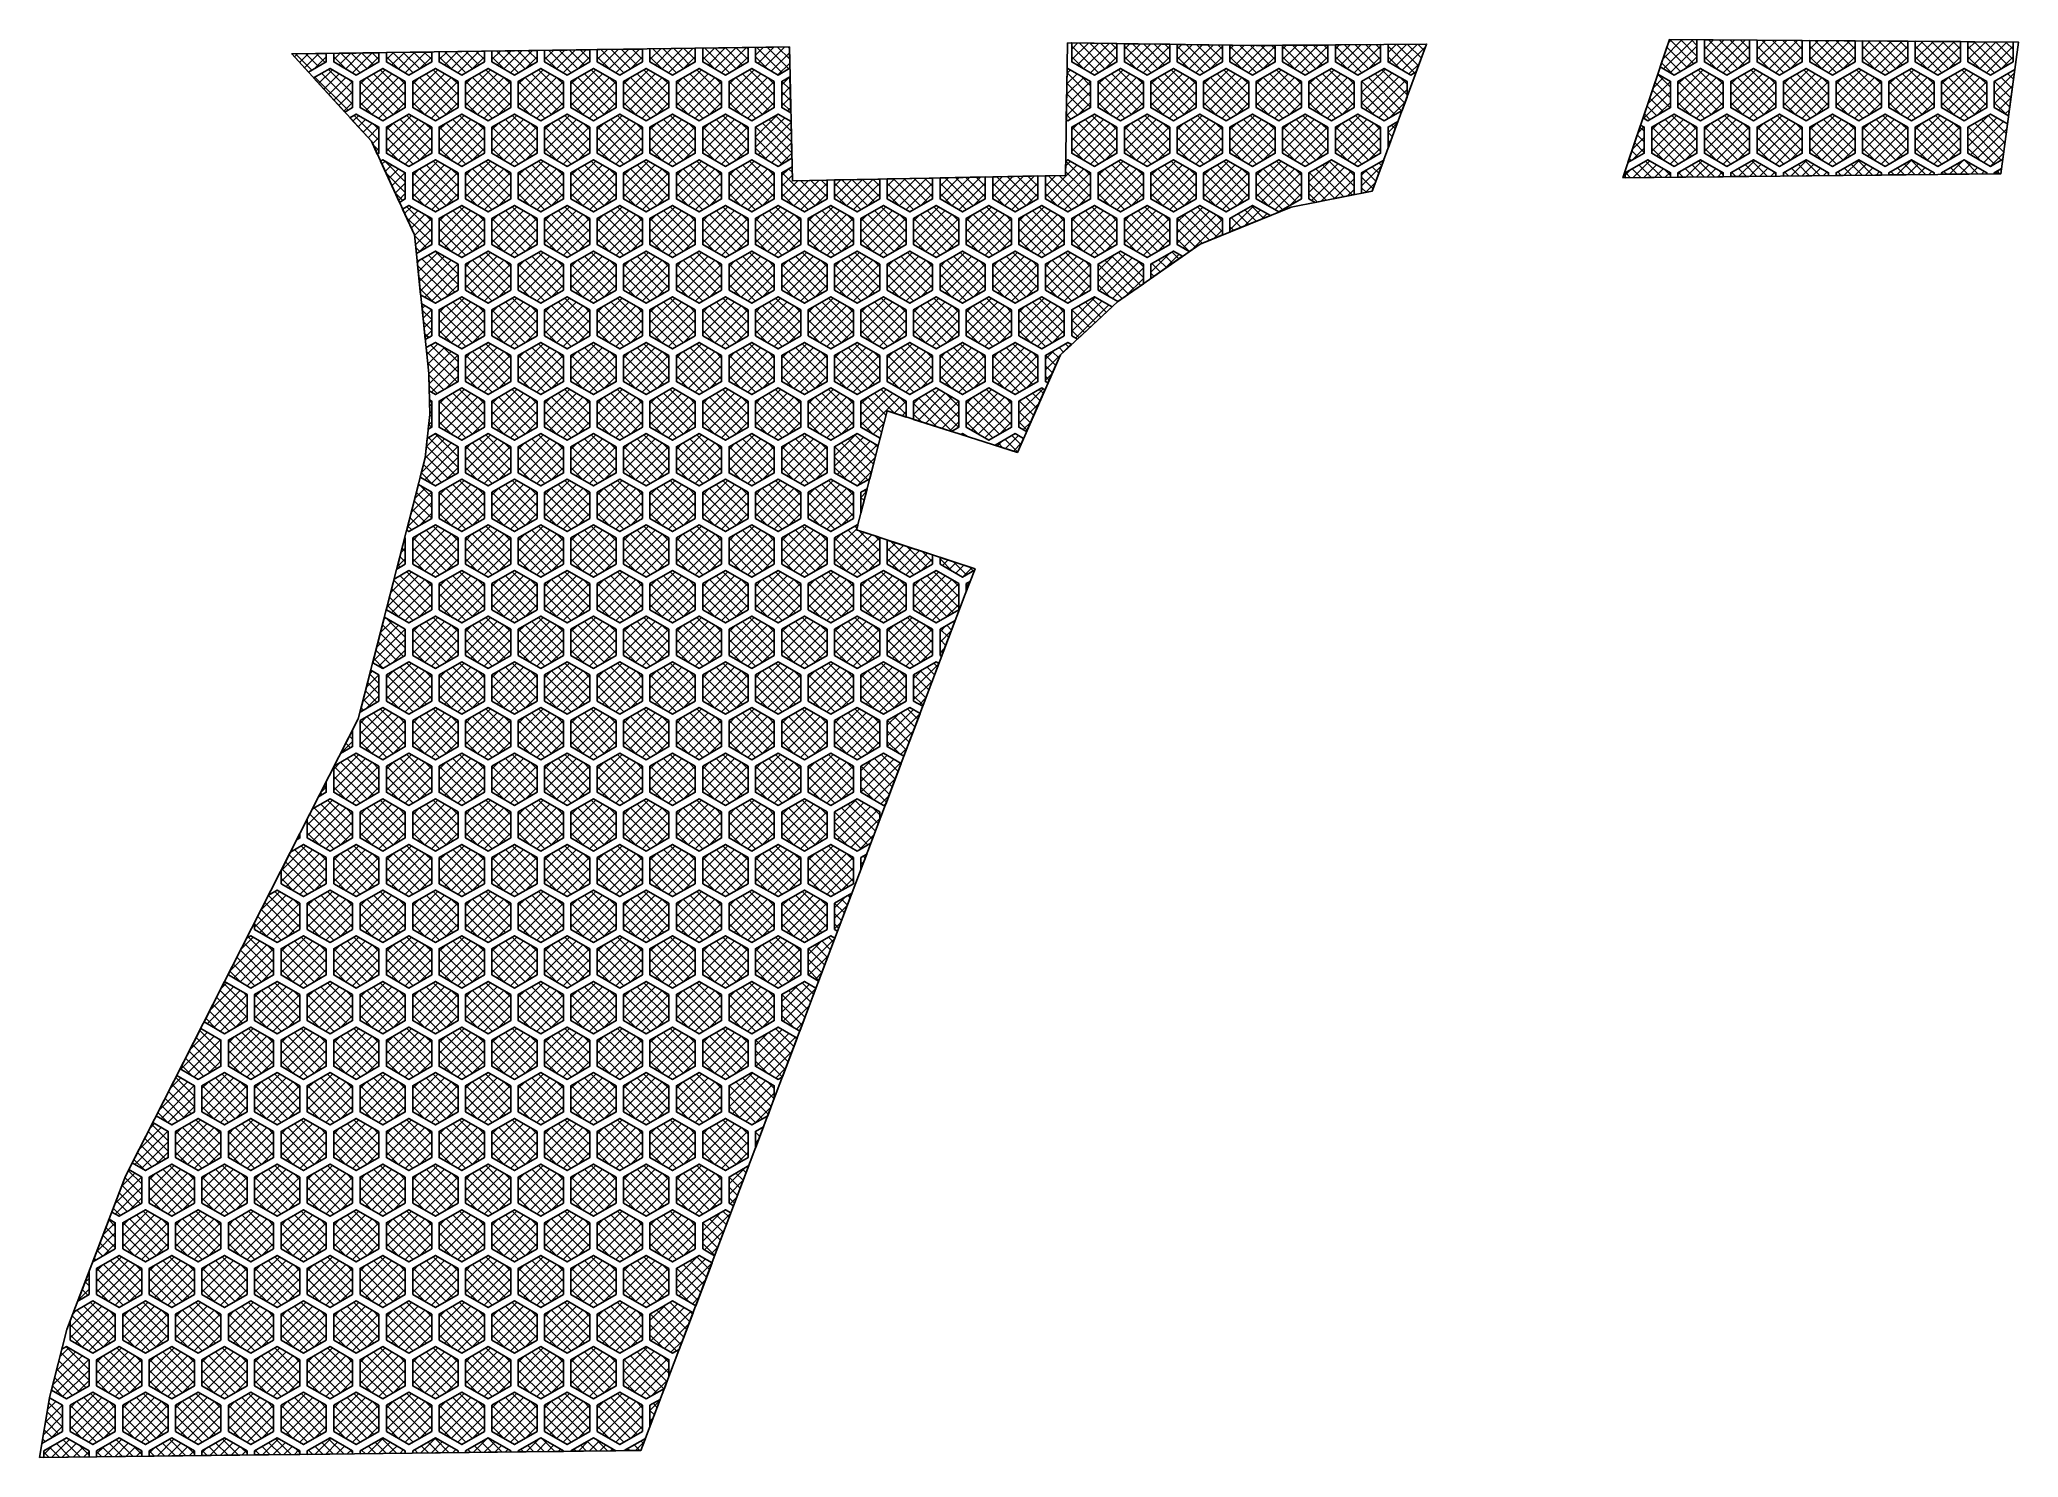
# Model space of a CAD drawing. Header units: millimetres. Extents: x -54 to 79, y -33 to 62.
import ezdxf

# ---------------------------------------------------------------- set-up
doc = ezdxf.new("R2010")
doc.units = ezdxf.units.MM
for name, color, linetype in [('fill', 4, 'Continuous'), ('outline', 3, 'Continuous'), ('pattern', 5, 'Continuous')]:
    doc.layers.add(name, color=color, linetype=linetype)

msp = doc.modelspace()

# ---------------------------------------------------------------- linework, layer by layer
at = {"layer": 'fill'}
for points in [[(-36.67, 61), (-36.47, 61.2)], [(-36.61, 61.2), (-35.51, 60.1)], [(-36.34, 60.63), (-35.76, 61.21)], [(-36, 60.26), (-35.04, 61.22)], [(-35.91, 61.21), (-35.06, 60.36)], [(-35.38, 60.17), (-34.54, 61.01)], [(-35.22, 61.22), (-34.61, 60.61)], [(-34.04, 60.81), (-33.61, 61.24)], [(-34.04, 61.01), (-33.21, 60.17)], [(-33.69, 60.45), (-32.89, 61.25)], [(-33.56, 61.24), (-32.26, 59.93)], [(-33.24, 60.19), (-32.18, 61.26)], [(-32.87, 61.25), (-31.81, 60.19)], [(-32.79, 59.93), (-31.46, 61.27)], [(-32.17, 61.26), (-31.36, 60.45)], [(-31.85, 60.17), (-31.01, 61.01)], [(-31.47, 61.27), (-31.01, 60.81)], [(-30.51, 60.81), (-30.03, 61.29)], [(-30.51, 61.01), (-29.67, 60.17)], [(-30.16, 60.45), (-29.31, 61.3)], [(-30.08, 61.29), (-28.73, 59.93)], [(-29.71, 60.19), (-28.6, 61.31)], [(-29.38, 61.3), (-28.28, 60.19)], [(-29.26, 59.93), (-27.88, 61.32)], [(-28.69, 61.31), (-27.83, 60.45)], [(-28.32, 60.17), (-27.48, 61.01)], [(-27.99, 61.32), (-27.48, 60.81)], [(-26.98, 60.81), (-26.45, 61.34)], [(-26.98, 61.01), (-26.14, 60.17)], [(-26.63, 60.45), (-25.73, 61.35)], [(-26.6, 61.34), (-25.2, 59.93)], [(-26.18, 60.19), (-25.01, 61.36)], [(-25.9, 61.35), (-24.75, 60.19)], [(-25.73, 59.93), (-24.3, 61.37)], [(-25.2, 61.35), (-24.3, 60.45)], [(-24.78, 60.17), (-23.95, 61.01)], [(-24.51, 61.36), (-23.95, 60.81)], [(-23.45, 60.81), (-22.87, 61.39)], [(-23.45, 61.01), (-22.61, 60.17)], [(-23.12, 61.38), (-21.67, 59.93)], [(-23.1, 60.45), (-22.15, 61.4)], [(-22.65, 60.19), (-21.43, 61.41)], [(-22.42, 61.39), (-21.22, 60.19)], [(-22.2, 59.93), (-20.72, 61.42)], [(-21.72, 61.4), (-20.77, 60.45)], [(-21.25, 60.17), (-20.42, 61.01)], [(-21.02, 61.41), (-20.42, 60.81)], [(-19.92, 60.81), (-19.29, 61.44)], [(-19.92, 61.01), (-19.08, 60.17)], [(-19.63, 61.43), (-18.14, 59.93)], [(-19.56, 60.45), (-18.57, 61.45)], [(-19.12, 60.19), (-17.85, 61.46)], [(-18.94, 61.44), (-17.69, 60.19)], [(-18.67, 59.93), (-17.14, 61.47)], [(-18.24, 61.45), (-17.24, 60.45)], [(-17.72, 60.17), (-16.89, 61.01)], [(-17.54, 61.46), (-16.89, 60.81)], [(-16.39, 60.81), (-15.71, 61.49)], [(-16.39, 61.01), (-15.55, 60.17)], [(-16.15, 61.48), (-14.6, 59.93)], [(-16.03, 60.45), (-14.99, 61.5)], [(-15.59, 60.19), (-14.27, 61.51)], [(-15.45, 61.49), (-14.16, 60.19)], [(-15.14, 59.93), (-13.55, 61.52)], [(-14.76, 61.5), (-13.71, 60.45)], [(-14.19, 60.17), (-13.36, 61.01)], [(-14.06, 61.51), (-13.36, 60.81)], [(-13.36, 61.52), (-13.36, 61.51)], [(-12.86, 60.81), (-12.13, 61.54)], [(-12.86, 61.51), (-12.84, 61.53)], [(-12.86, 61.01), (-12.02, 60.17)], [(-12.67, 61.53), (-11.07, 59.93)], [(-12.5, 60.45), (-11.41, 61.55)], [(-12.05, 60.19), (-10.69, 61.56)], [(-11.97, 61.54), (-10.62, 60.19)], [(-11.61, 59.93), (-9.97, 61.57)], [(-11.27, 61.55), (-10.18, 60.45)], [(-10.66, 60.17), (-9.82, 61.01)], [(-10.58, 61.56), (-9.82, 60.81)], [(-9.88, 61.57), (-9.82, 61.51)], [(-9.32, 60.81), (-8.54, 61.59)], [(-9.32, 61.51), (-9.26, 61.58)], [(-9.32, 61.01), (-8.49, 60.17)], [(-9.18, 61.58), (-7.54, 59.93)], [(-8.97, 60.45), (-7.83, 61.6)], [(-8.52, 60.19), (-7.11, 61.61)], [(-8.49, 61.59), (-7.09, 60.19)], [(-8.07, 59.93), (-6.39, 61.62)], [(-7.79, 61.6), (-6.65, 60.45)], [(-7.13, 60.17), (-6.29, 61.01)], [(-7.09, 61.61), (-6.29, 60.81)], [(-6.4, 61.62), (-6.29, 61.51)], [(-5.79, 61.11), (-5.28, 61.63)], [(-5.79, 61.01), (-4.96, 60.17)], [(-5.7, 61.63), (-4.01, 59.93)], [(-5.64, 60.56), (-4.56, 61.64)], [(-5.19, 60.31), (-3.84, 61.65)], [(-5, 61.64), (-3.56, 60.19)], [(-4.74, 60.05), (-3.51, 61.27)], [(-4.31, 61.65), (-3.5, 60.84)], [(-3.61, 61.65), (-3.52, 61.56)], [(15.39, 61.51), (15.81, 61.93)], [(15.39, 60.81), (16.51, 61.92)], [(15.39, 61.72), (17.18, 59.93)], [(15.39, 61.01), (16.23, 60.17)], [(15.75, 60.45), (17.2, 61.91)], [(15.89, 61.93), (17.62, 60.19)], [(16.19, 60.19), (17.9, 61.9)], [(16.61, 61.92), (18.07, 60.45)], [(16.64, 59.93), (18.42, 61.72)], [(17.32, 61.91), (18.42, 60.81)], [(17.59, 60.17), (18.42, 61.01)], [(18.04, 61.9), (18.42, 61.51)], [(18.92, 61.51), (19.29, 61.88)], [(18.92, 60.81), (19.99, 61.87)], [(18.92, 61.72), (20.71, 59.93)], [(18.92, 61.01), (19.76, 60.17)], [(19.28, 60.45), (20.68, 61.86)], [(19.47, 61.88), (21.15, 60.19)], [(19.73, 60.19), (21.38, 61.85)], [(20.17, 59.93), (21.96, 61.72)], [(20.19, 61.86), (21.6, 60.45)], [(20.91, 61.85), (21.96, 60.81)], [(21.12, 60.17), (21.96, 61.01)], [(21.63, 61.84), (21.96, 61.51)], [(22.46, 61.51), (22.77, 61.83)], [(22.46, 60.81), (23.46, 61.81)], [(22.46, 61.72), (24.24, 59.93)], [(22.46, 61.01), (23.29, 60.17)], [(22.81, 60.45), (24.16, 61.8)], [(23.06, 61.82), (24.69, 60.19)], [(23.26, 60.19), (24.86, 61.79)], [(23.7, 59.93), (25.49, 61.72)], [(23.78, 61.81), (25.13, 60.45)], [(24.49, 61.8), (25.49, 60.81)], [(24.65, 60.17), (25.49, 61.01)], [(25.21, 61.79), (25.49, 61.51)], [(25.99, 61.51), (26.25, 61.77)], [(25.99, 60.81), (26.94, 61.76)], [(25.99, 61.72), (27.77, 59.93)], [(25.99, 61.01), (26.82, 60.17)], [(26.34, 60.45), (27.64, 61.75)], [(26.64, 61.77), (28.22, 60.19)], [(26.79, 60.19), (28.35, 61.76)], [(27.24, 59.93), (29.02, 61.72)], [(27.36, 61.76), (28.67, 60.45)], [(28.07, 61.75), (29.02, 60.81)], [(28.18, 60.17), (29.02, 61.01)], [(28.77, 61.76), (29.02, 61.51)], [(29.52, 60.81), (30.49, 61.77)], [(29.52, 61.51), (29.77, 61.77)], [(29.52, 61.72), (31.3, 59.93)], [(29.52, 61.01), (30.35, 60.17)], [(29.87, 60.45), (31.2, 61.78)], [(30.17, 61.77), (31.75, 60.19)], [(30.32, 60.19), (31.91, 61.79)], [(30.77, 59.93), (32.55, 61.72)], [(30.87, 61.78), (32.2, 60.45)], [(31.57, 61.78), (32.55, 60.81)], [(31.71, 60.17), (32.55, 61.01)], [(32.27, 61.79), (32.55, 61.51)], [(33.05, 60.81), (34.05, 61.81)], [(33.05, 61.51), (33.33, 61.8)], [(33.05, 61.72), (34.83, 59.93)], [(33.05, 61.01), (33.89, 60.17)], [(33.4, 60.45), (34.76, 61.81)], [(33.67, 61.8), (35.28, 60.19)], [(33.85, 60.19), (35.48, 61.82)], [(34.3, 59.93), (36.08, 61.72)], [(34.37, 61.81), (35.73, 60.45)], [(35.07, 61.82), (36.08, 60.81)], [(35.24, 60.17), (36.08, 61.01)], [(35.77, 61.82), (36.08, 61.51)], [(36.58, 61.29), (37.13, 61.83)], [(36.58, 61.72), (38.36, 59.93)], [(36.58, 61.01), (37.42, 60.17)], [(36.63, 60.63), (37.84, 61.84)], [(37.08, 60.37), (38.55, 61.85)], [(37.17, 61.83), (38.62, 60.39)], [(37.52, 60.11), (39.09, 61.68)], [(37.87, 61.84), (38.81, 60.9)], [(38.57, 61.85), (39, 61.42)], [(55, 60.86), (56.29, 62.15)], [(55.04, 60.19), (56.99, 62.14)], [(55.08, 61.11), (56.17, 60.02)], [(55.26, 61.64), (56.62, 60.28)], [(55.36, 61.93), (55.58, 62.15)], [(55.46, 62.16), (57.07, 60.54)], [(55.48, 59.93), (57.27, 61.72)], [(56.17, 62.15), (57.27, 61.05)], [(56.43, 60.17), (57.27, 61.01)], [(56.88, 62.15), (57.27, 61.76)], [(57.77, 60.81), (59.09, 62.13)], [(57.77, 61.51), (58.39, 62.13)], [(57.77, 61.72), (59.55, 59.93)], [(57.77, 61.01), (58.6, 60.17)], [(58.05, 62.14), (60, 60.19)], [(58.12, 60.45), (59.79, 62.12)], [(58.57, 60.19), (60.49, 62.12)], [(58.77, 62.13), (60.45, 60.45)], [(59.02, 59.93), (60.8, 61.72)], [(59.48, 62.13), (60.8, 60.81)], [(59.96, 60.17), (60.8, 61.01)], [(60.19, 62.12), (60.8, 61.51)], [(61.3, 61.51), (61.89, 62.11)], [(61.3, 60.81), (62.6, 62.1)], [(61.3, 61.72), (63.08, 59.93)], [(61.3, 61.01), (62.13, 60.17)], [(61.61, 62.11), (63.53, 60.19)], [(61.65, 60.45), (63.3, 62.1)], [(62.1, 60.19), (64, 62.09)], [(62.32, 62.11), (63.98, 60.45)], [(62.55, 59.93), (64.33, 61.72)], [(63.03, 62.1), (64.33, 60.81)], [(63.49, 60.17), (64.33, 61.01)], [(63.75, 62.1), (64.33, 61.51)], [(64.83, 60.81), (66.1, 62.08)], [(64.83, 61.51), (65.4, 62.08)], [(64.83, 61.72), (66.61, 59.93)], [(64.83, 61.01), (65.67, 60.17)], [(65.17, 62.09), (67.06, 60.19)], [(65.18, 60.45), (66.8, 62.07)], [(65.63, 60.19), (67.51, 62.07)], [(65.88, 62.08), (67.51, 60.45)], [(66.08, 59.93), (67.86, 61.72)], [(66.59, 62.08), (67.86, 60.81)], [(67.02, 60.17), (67.86, 61.01)], [(67.3, 62.07), (67.86, 61.51)], [(68.36, 61.51), (68.9, 62.06)], [(68.36, 60.81), (69.61, 62.05)], [(68.36, 61.72), (70.14, 59.93)], [(68.36, 61.01), (69.2, 60.17)], [(68.71, 60.45), (70.31, 62.05)], [(68.72, 62.06), (70.59, 60.19)], [(69.16, 60.19), (71.01, 62.04)], [(69.44, 62.06), (71.04, 60.45)], [(69.61, 59.93), (71.39, 61.72)], [(70.15, 62.05), (71.39, 60.81)], [(70.55, 60.17), (71.39, 61.01)], [(70.86, 62.04), (71.39, 61.51)], [(71.89, 60.81), (73.11, 62.03)], [(71.89, 61.51), (72.41, 62.03)], [(71.89, 61.72), (73.67, 59.93)], [(71.89, 61.01), (72.73, 60.17)], [(72.24, 60.45), (73.82, 62.02)], [(72.28, 62.03), (74.12, 60.19)], [(72.69, 60.19), (74.52, 62.02)], [(72.99, 62.03), (74.57, 60.45)], [(73.14, 59.93), (74.92, 61.72)], [(73.7, 62.02), (74.92, 60.81)], [(74.09, 60.17), (74.92, 61.01)], [(74.42, 62.02), (74.92, 61.51)], [(75.42, 61.51), (75.92, 62.01)], [(75.42, 60.81), (76.62, 62)], [(75.42, 61.72), (77.2, 59.93)], [(75.42, 61.01), (76.26, 60.17)], [(75.77, 60.45), (77.32, 62)], [(75.84, 62.01), (77.65, 60.19)], [(76.22, 60.19), (78.02, 61.99)], [(76.55, 62), (78.1, 60.45)], [(76.67, 59.93), (78.45, 61.72)], [(77.26, 62), (78.45, 60.81)], [(77.62, 60.17), (78.45, 61.01)], [(77.97, 61.99), (78.45, 61.51)], [(-35.05, 59.21), (-34.13, 60.13)], [(-34.85, 59.9), (-32.78, 57.83)], [(-34.71, 58.84), (-33.68, 59.87)], [(-34.4, 60.16), (-32.78, 58.54)], [(-32.28, 58.46), (-30.6, 60.13)], [(-32.28, 57.75), (-30.15, 59.87)], [(-31.37, 59.87), (-29.25, 57.75)], [(-30.92, 60.13), (-29.25, 58.46)], [(-28.75, 58.46), (-27.07, 60.13)], [(-28.75, 57.75), (-26.62, 59.87)], [(-27.84, 59.87), (-25.71, 57.75)], [(-27.39, 60.13), (-25.71, 58.46)], [(-25.21, 58.46), (-23.54, 60.13)], [(-25.21, 57.75), (-23.09, 59.87)], [(-24.31, 59.87), (-22.18, 57.75)], [(-23.86, 60.13), (-22.18, 58.46)], [(-21.68, 58.46), (-20.01, 60.13)], [(-21.68, 57.75), (-19.56, 59.87)], [(-20.77, 59.87), (-18.65, 57.75)], [(-20.33, 60.13), (-18.65, 58.46)], [(-18.15, 58.46), (-16.48, 60.13)], [(-18.15, 57.75), (-16.03, 59.87)], [(-17.24, 59.87), (-15.12, 57.75)], [(-16.8, 60.13), (-15.12, 58.46)], [(-14.62, 58.46), (-12.95, 60.13)], [(-14.62, 57.75), (-12.5, 59.87)], [(-13.71, 59.87), (-11.59, 57.75)], [(-13.26, 60.13), (-11.59, 58.46)], [(-11.09, 58.46), (-9.41, 60.13)], [(-11.09, 57.75), (-8.97, 59.87)], [(-10.18, 59.87), (-8.06, 57.75)], [(-9.73, 60.13), (-8.06, 58.46)], [(-7.56, 58.46), (-5.88, 60.13)], [(-7.56, 57.75), (-5.44, 59.87)], [(-6.65, 59.87), (-4.53, 57.75)], [(-6.2, 60.13), (-4.53, 58.46)], [(-4.29, 59.79), (-3.5, 60.58)], [(-4.03, 59.12), (-3.49, 59.66)], [(15.07, 59.19), (15.75, 59.87)], [(15.08, 59.9), (15.3, 60.13)], [(15.08, 59.92), (16.66, 58.34)], [(15.95, 59.76), (16.66, 59.05)], [(17.16, 58.46), (18.83, 60.13)], [(17.16, 57.75), (19.28, 59.87)], [(18.07, 59.87), (20.19, 57.75)], [(18.52, 60.13), (20.19, 58.46)], [(20.69, 58.46), (22.37, 60.13)], [(20.69, 57.75), (22.81, 59.87)], [(21.6, 59.87), (23.72, 57.75)], [(22.05, 60.13), (23.72, 58.46)], [(24.22, 58.46), (25.9, 60.13)], [(24.22, 57.75), (26.34, 59.87)], [(25.13, 59.87), (27.25, 57.75)], [(25.58, 60.13), (27.25, 58.46)], [(27.75, 58.46), (29.43, 60.13)], [(27.75, 57.75), (29.88, 59.87)], [(28.66, 59.87), (30.78, 57.75)], [(29.11, 60.13), (30.78, 58.46)], [(31.28, 58.46), (32.96, 60.13)], [(31.28, 57.75), (33.41, 59.87)], [(32.19, 59.87), (34.31, 57.75)], [(32.64, 60.13), (34.31, 58.46)], [(34.81, 58.6), (36.4, 60.18)], [(34.81, 57.89), (36.85, 59.92)], [(35.08, 57.45), (37.3, 59.66)], [(35.72, 59.87), (37.7, 57.9)], [(36.17, 60.13), (37.85, 58.46)], [(37.97, 59.85), (38.68, 60.56)], [(54.64, 59.82), (55.5, 58.96)], [(54.9, 60.59), (55.65, 59.84)], [(56, 58.46), (57.68, 60.13)], [(56, 57.75), (58.12, 59.87)], [(56.91, 59.87), (59.03, 57.75)], [(57.36, 60.13), (59.03, 58.46)], [(59.53, 58.46), (61.21, 60.13)], [(59.53, 57.75), (61.66, 59.87)], [(60.44, 59.87), (62.56, 57.75)], [(60.89, 60.13), (62.56, 58.46)], [(63.06, 58.46), (64.74, 60.13)], [(63.06, 57.75), (65.19, 59.87)], [(63.97, 59.87), (66.09, 57.75)], [(64.42, 60.13), (66.09, 58.46)], [(66.59, 58.46), (68.27, 60.13)], [(66.59, 57.75), (68.72, 59.87)], [(67.5, 59.87), (69.63, 57.75)], [(67.95, 60.13), (69.63, 58.46)], [(70.13, 58.46), (71.8, 60.13)], [(70.13, 57.75), (72.25, 59.87)], [(71.03, 59.87), (73.16, 57.75)], [(71.48, 60.13), (73.16, 58.46)], [(73.66, 58.46), (75.33, 60.13)], [(73.66, 57.75), (75.78, 59.87)], [(74.56, 59.87), (76.69, 57.75)], [(75.01, 60.13), (76.69, 58.46)], [(77.19, 58.56), (78.53, 59.9)], [(78.1, 59.87), (78.47, 59.5)], [(78.54, 60.13), (78.55, 60.12)], [(-35.39, 59.58), (-35.37, 59.6)], [(-35.3, 59.64), (-33.08, 57.42)], [(-34.37, 58.47), (-33.24, 59.61)], [(-34.04, 58.1), (-32.79, 59.35)], [(-33.7, 57.73), (-32.78, 58.66)], [(-33.02, 59.49), (-32.78, 59.25)], [(-32.28, 59.16), (-31.84, 59.6)], [(-32.28, 58.66), (-30.49, 56.88)], [(-32.26, 59.35), (-30.05, 57.14)], [(-31.92, 57.39), (-29.7, 59.61)], [(-31.82, 59.61), (-29.6, 57.39)], [(-31.48, 57.14), (-29.26, 59.35)], [(-31.03, 56.88), (-29.25, 58.66)], [(-29.68, 59.6), (-29.25, 59.16)], [(-28.75, 59.16), (-28.31, 59.6)], [(-28.75, 58.66), (-26.96, 56.88)], [(-28.73, 59.35), (-26.51, 57.14)], [(-28.39, 57.39), (-26.17, 59.61)], [(-28.29, 59.61), (-26.07, 57.39)], [(-27.94, 57.14), (-25.73, 59.35)], [(-27.5, 56.88), (-25.71, 58.66)], [(-26.15, 59.6), (-25.71, 59.16)], [(-25.21, 59.16), (-24.78, 59.6)], [(-25.21, 58.66), (-23.43, 56.88)], [(-25.2, 59.35), (-22.98, 57.14)], [(-24.86, 57.39), (-22.64, 59.61)], [(-24.75, 59.61), (-22.54, 57.39)], [(-24.41, 57.14), (-22.19, 59.35)], [(-23.96, 56.88), (-22.18, 58.66)], [(-22.62, 59.6), (-22.18, 59.16)], [(-21.68, 59.16), (-21.25, 59.6)], [(-21.68, 58.66), (-19.9, 56.88)], [(-21.67, 59.35), (-19.45, 57.14)], [(-21.33, 57.39), (-19.11, 59.61)], [(-21.22, 59.61), (-19, 57.39)], [(-20.88, 57.14), (-18.66, 59.35)], [(-20.43, 56.88), (-18.65, 58.66)], [(-19.09, 59.6), (-18.65, 59.16)], [(-18.15, 59.16), (-17.71, 59.6)], [(-18.15, 58.66), (-16.37, 56.88)], [(-18.14, 59.35), (-15.92, 57.14)], [(-17.8, 57.39), (-15.58, 59.61)], [(-17.69, 59.61), (-15.47, 57.39)], [(-17.35, 57.14), (-15.13, 59.35)], [(-16.9, 56.88), (-15.12, 58.66)], [(-15.56, 59.6), (-15.12, 59.16)], [(-14.62, 59.16), (-14.18, 59.6)], [(-14.62, 58.66), (-12.84, 56.88)], [(-14.61, 59.35), (-12.39, 57.14)], [(-14.27, 57.39), (-12.05, 59.61)], [(-14.16, 59.61), (-11.94, 57.39)], [(-13.82, 57.14), (-11.6, 59.35)], [(-13.37, 56.88), (-11.59, 58.66)], [(-12.03, 59.6), (-11.59, 59.16)], [(-11.09, 59.16), (-10.65, 59.6)], [(-11.09, 58.66), (-9.31, 56.88)], [(-11.08, 59.35), (-8.86, 57.14)], [(-10.74, 57.39), (-8.52, 59.61)], [(-10.63, 59.61), (-8.41, 57.39)], [(-10.29, 57.14), (-8.07, 59.35)], [(-9.84, 56.88), (-8.06, 58.66)], [(-8.5, 59.6), (-8.06, 59.16)], [(-7.56, 59.16), (-7.12, 59.6)], [(-7.56, 58.66), (-5.78, 56.88)], [(-7.55, 59.35), (-5.33, 57.14)], [(-7.21, 57.39), (-4.99, 59.61)], [(-7.1, 59.61), (-4.88, 57.39)], [(-6.76, 57.14), (-4.54, 59.35)], [(-6.31, 56.88), (-4.53, 58.66)], [(-4.96, 59.6), (-4.53, 59.16)], [(-4.03, 58.41), (-3.46, 58.98)], [(-4.03, 58.66), (-3.44, 58.07)], [(-4.02, 59.35), (-3.46, 58.8)], [(-3.57, 59.61), (-3.47, 59.52)], [(15.03, 57.03), (16.66, 58.66)], [(15.04, 57.75), (16.65, 59.35)], [(15.05, 58.47), (16.2, 59.61)], [(15.06, 58.53), (16.23, 57.35)], [(15.07, 59.23), (16.66, 57.63)], [(17.16, 59.16), (17.6, 59.6)], [(17.16, 58.66), (18.94, 56.88)], [(17.17, 59.35), (19.39, 57.14)], [(17.51, 57.39), (19.73, 59.61)], [(17.62, 59.61), (19.84, 57.39)], [(17.96, 57.14), (20.18, 59.35)], [(18.41, 56.88), (20.19, 58.66)], [(19.75, 59.6), (20.19, 59.16)], [(20.69, 59.16), (21.13, 59.6)], [(20.69, 58.66), (22.47, 56.88)], [(20.7, 59.35), (22.92, 57.14)], [(21.04, 57.39), (23.26, 59.61)], [(21.15, 59.61), (23.37, 57.39)], [(21.49, 57.14), (23.71, 59.35)], [(21.94, 56.88), (23.72, 58.66)], [(23.28, 59.6), (23.72, 59.16)], [(24.22, 59.16), (24.66, 59.6)], [(24.22, 58.66), (26, 56.88)], [(24.23, 59.35), (26.45, 57.14)], [(24.57, 57.39), (26.79, 59.61)], [(24.68, 59.61), (26.9, 57.39)], [(25.02, 57.14), (27.24, 59.35)], [(25.47, 56.88), (27.25, 58.66)], [(26.81, 59.6), (27.25, 59.16)], [(27.75, 59.16), (28.19, 59.6)], [(27.75, 58.66), (29.53, 56.88)], [(27.76, 59.35), (29.98, 57.14)], [(28.11, 57.39), (30.32, 59.61)], [(28.21, 59.61), (30.43, 57.39)], [(28.55, 57.14), (30.77, 59.35)], [(29, 56.88), (30.78, 58.66)], [(30.35, 59.6), (30.78, 59.16)], [(31.28, 59.16), (31.72, 59.6)], [(31.28, 58.66), (33.07, 56.88)], [(31.29, 59.35), (33.51, 57.14)], [(31.64, 57.39), (33.86, 59.61)], [(31.74, 59.61), (33.96, 57.39)], [(32.08, 57.14), (34.3, 59.35)], [(32.53, 56.88), (34.31, 58.66)], [(33.88, 59.6), (34.31, 59.16)], [(34.81, 59.3), (34.92, 59.41)], [(34.81, 58.66), (36.6, 56.88)], [(34.83, 59.35), (37.04, 57.14)], [(35.27, 59.61), (37.49, 57.39)], [(35.53, 57.19), (37.75, 59.41)], [(35.98, 56.93), (37.85, 58.8)], [(37.41, 59.6), (37.85, 59.16)], [(53.72, 56.88), (55.5, 58.66)], [(53.98, 57.84), (55.49, 59.35)], [(54.29, 58.76), (55.47, 57.58)], [(54.34, 58.91), (55.04, 59.61)], [(54.47, 59.29), (55.5, 58.25)], [(56, 59.16), (56.44, 59.6)], [(56, 58.66), (57.78, 56.88)], [(56.01, 59.35), (58.23, 57.14)], [(56.35, 57.39), (58.57, 59.61)], [(56.46, 59.61), (58.68, 57.39)], [(56.8, 57.14), (59.02, 59.35)], [(57.25, 56.88), (59.03, 58.66)], [(58.59, 59.6), (59.03, 59.16)], [(59.53, 59.16), (59.97, 59.6)], [(59.53, 58.66), (61.31, 56.88)], [(59.54, 59.35), (61.76, 57.14)], [(59.88, 57.39), (62.1, 59.61)], [(59.99, 59.61), (62.21, 57.39)], [(60.33, 57.14), (62.55, 59.35)], [(60.78, 56.88), (62.56, 58.66)], [(62.13, 59.6), (62.56, 59.16)], [(63.06, 59.16), (63.5, 59.6)], [(63.06, 58.66), (64.85, 56.88)], [(63.07, 59.35), (65.29, 57.14)], [(63.42, 57.39), (65.63, 59.61)], [(63.52, 59.61), (65.74, 57.39)], [(63.86, 57.14), (66.08, 59.35)], [(64.31, 56.88), (66.09, 58.66)], [(65.66, 59.6), (66.09, 59.16)], [(66.59, 59.16), (67.03, 59.6)], [(66.59, 58.66), (68.38, 56.88)], [(66.61, 59.35), (68.82, 57.14)], [(66.95, 57.39), (69.17, 59.61)], [(67.05, 59.61), (69.27, 57.39)], [(67.4, 57.14), (69.61, 59.35)], [(67.84, 56.88), (69.63, 58.66)], [(69.19, 59.6), (69.63, 59.16)], [(70.13, 59.16), (70.56, 59.6)], [(70.13, 58.66), (71.91, 56.88)], [(70.14, 59.35), (72.36, 57.14)], [(70.48, 57.39), (72.7, 59.61)], [(70.59, 59.61), (72.8, 57.39)], [(70.93, 57.14), (73.15, 59.35)], [(71.37, 56.88), (73.16, 58.66)], [(72.72, 59.6), (73.16, 59.16)], [(73.66, 59.16), (74.09, 59.6)], [(73.66, 58.66), (75.44, 56.88)], [(73.67, 59.35), (75.89, 57.14)], [(74.01, 57.39), (76.23, 59.61)], [(74.12, 59.61), (76.34, 57.39)], [(74.46, 57.14), (76.68, 59.35)], [(74.91, 56.88), (76.69, 58.66)], [(76.25, 59.6), (76.69, 59.16)], [(77.19, 59.27), (77.37, 59.45)], [(77.19, 57.86), (78.42, 59.09)], [(77.19, 58.66), (78.22, 57.62)], [(77.2, 59.35), (78.3, 58.25)], [(77.65, 59.61), (78.39, 58.87)], [(-33.36, 57.36), (-32.78, 57.95)], [(-32.75, 56.69), (-32.37, 57.07)], [(-32.67, 57.08), (-31.01, 55.42)], [(-32.28, 57.95), (-31.44, 57.11)], [(-30.51, 55.4), (-28.84, 57.07)], [(-30.08, 57.11), (-29.25, 57.95)], [(-29.15, 57.07), (-27.48, 55.4)], [(-28.75, 57.95), (-27.91, 57.11)], [(-26.98, 55.4), (-25.3, 57.07)], [(-26.55, 57.11), (-25.71, 57.95)], [(-25.62, 57.07), (-23.95, 55.4)], [(-25.21, 57.95), (-24.38, 57.11)], [(-23.45, 55.4), (-21.77, 57.07)], [(-23.02, 57.11), (-22.18, 57.95)], [(-22.09, 57.07), (-20.42, 55.4)], [(-21.68, 57.95), (-20.85, 57.11)], [(-19.92, 55.4), (-18.24, 57.07)], [(-19.49, 57.11), (-18.65, 57.95)], [(-18.56, 57.07), (-16.89, 55.4)], [(-18.15, 57.95), (-17.32, 57.11)], [(-16.39, 55.4), (-14.71, 57.07)], [(-15.96, 57.11), (-15.12, 57.95)], [(-15.03, 57.07), (-13.36, 55.4)], [(-14.62, 57.95), (-13.78, 57.11)], [(-12.86, 55.4), (-11.18, 57.07)], [(-12.43, 57.11), (-11.59, 57.95)], [(-11.5, 57.07), (-9.82, 55.4)], [(-11.09, 57.95), (-10.25, 57.11)], [(-9.32, 55.4), (-7.65, 57.07)], [(-8.89, 57.11), (-8.06, 57.95)], [(-7.97, 57.07), (-6.29, 55.4)], [(-7.56, 57.95), (-6.72, 57.11)], [(-5.79, 55.65), (-4.28, 57.16)], [(-5.36, 57.11), (-4.53, 57.95)], [(-4.44, 57.07), (-3.4, 56.03)], [(-4.03, 57.71), (-3.45, 58.29)], [(-4.03, 57.95), (-3.43, 57.35)], [(-3.65, 57.38), (-3.43, 57.6)], [(15.04, 57.14), (15.34, 56.83)], [(15.05, 57.83), (15.79, 57.09)], [(15.39, 55.4), (17.07, 57.07)], [(15.82, 57.11), (16.66, 57.95)], [(16.75, 57.07), (18.42, 55.4)], [(17.16, 57.95), (18, 57.11)], [(18.92, 55.4), (20.6, 57.07)], [(19.35, 57.11), (20.19, 57.95)], [(20.28, 57.07), (21.96, 55.4)], [(20.69, 57.95), (21.53, 57.11)], [(22.46, 55.4), (24.13, 57.07)], [(22.88, 57.11), (23.72, 57.95)], [(23.81, 57.07), (25.49, 55.4)], [(24.22, 57.95), (25.06, 57.11)], [(25.99, 55.4), (27.66, 57.07)], [(26.42, 57.11), (27.25, 57.95)], [(27.34, 57.07), (29.02, 55.4)], [(27.75, 57.95), (28.59, 57.11)], [(29.52, 55.4), (31.19, 57.07)], [(29.95, 57.11), (30.78, 57.95)], [(30.87, 57.07), (32.55, 55.4)], [(31.28, 57.95), (32.12, 57.11)], [(33.05, 55.4), (34.72, 57.07)], [(33.48, 57.11), (34.31, 57.95)], [(34.41, 57.07), (36.08, 55.4)], [(34.81, 57.95), (35.65, 57.11)], [(36.68, 56.92), (37.72, 57.97)], [(53.75, 57.17), (54.12, 56.8)], [(53.93, 57.7), (54.57, 57.06)], [(54.11, 58.23), (55.02, 57.32)], [(54.24, 55.4), (55.91, 57.07)], [(54.66, 57.11), (55.5, 57.95)], [(55.59, 57.07), (57.27, 55.4)], [(56, 57.95), (56.84, 57.11)], [(57.77, 55.4), (59.44, 57.07)], [(58.2, 57.11), (59.03, 57.95)], [(59.12, 57.07), (60.8, 55.4)], [(59.53, 57.95), (60.37, 57.11)], [(61.3, 55.4), (62.97, 57.07)], [(61.73, 57.11), (62.56, 57.95)], [(62.65, 57.07), (64.33, 55.4)], [(63.06, 57.95), (63.9, 57.11)], [(64.83, 55.4), (66.5, 57.07)], [(65.26, 57.11), (66.09, 57.95)], [(66.18, 57.07), (67.86, 55.4)], [(66.59, 57.95), (67.43, 57.11)], [(68.36, 55.4), (70.03, 57.07)], [(68.79, 57.11), (69.63, 57.95)], [(69.72, 57.07), (71.39, 55.4)], [(70.13, 57.95), (70.96, 57.11)], [(71.89, 55.4), (73.57, 57.07)], [(72.32, 57.11), (73.16, 57.95)], [(73.25, 57.07), (74.92, 55.4)], [(73.66, 57.95), (74.49, 57.11)], [(75.42, 55.69), (76.84, 57.11)], [(75.85, 57.11), (76.69, 57.95)], [(76.78, 57.07), (77.99, 55.86)], [(77.19, 57.95), (78.02, 57.11)], [(77.47, 57.43), (78.31, 58.27)], [(77.92, 57.18), (78.2, 57.45)], [(-32.41, 56.32), (-31.92, 56.81)], [(-32.08, 55.95), (-31.47, 56.56)], [(-31.74, 55.58), (-31.02, 56.3)], [(-31.39, 56.51), (-31.01, 56.13)], [(-30.51, 54.69), (-28.39, 56.81)], [(-30.51, 56.11), (-30.07, 56.54)], [(-30.5, 56.3), (-28.28, 54.08)], [(-30.16, 54.34), (-27.94, 56.56)], [(-30.05, 56.56), (-27.83, 54.34)], [(-29.71, 54.08), (-27.49, 56.3)], [(-29.6, 56.81), (-27.48, 54.69)], [(-27.92, 56.54), (-27.48, 56.11)], [(-26.98, 54.69), (-24.86, 56.81)], [(-26.98, 56.11), (-26.54, 56.54)], [(-26.97, 56.3), (-24.75, 54.08)], [(-26.63, 54.34), (-24.41, 56.56)], [(-26.52, 56.56), (-24.3, 54.34)], [(-26.18, 54.08), (-23.96, 56.3)], [(-26.07, 56.81), (-23.95, 54.69)], [(-24.39, 56.54), (-23.95, 56.11)], [(-23.45, 54.69), (-21.33, 56.81)], [(-23.45, 56.11), (-23.01, 56.54)], [(-23.44, 56.3), (-21.22, 54.08)], [(-23.1, 54.34), (-20.88, 56.56)], [(-22.99, 56.56), (-20.77, 54.34)], [(-22.65, 54.08), (-20.43, 56.3)], [(-22.54, 56.81), (-20.42, 54.69)], [(-20.85, 56.54), (-20.42, 56.11)], [(-19.92, 54.69), (-17.79, 56.81)], [(-19.92, 56.11), (-19.48, 56.54)], [(-19.91, 56.3), (-17.69, 54.08)], [(-19.56, 54.34), (-17.35, 56.56)], [(-19.46, 56.56), (-17.24, 54.34)], [(-19.12, 54.08), (-16.9, 56.3)], [(-19.01, 56.81), (-16.89, 54.69)], [(-17.32, 56.54), (-16.89, 56.11)], [(-16.39, 54.69), (-14.26, 56.81)], [(-16.39, 56.11), (-15.95, 56.54)], [(-16.37, 56.3), (-14.16, 54.08)], [(-16.03, 54.34), (-13.81, 56.56)], [(-15.93, 56.56), (-13.71, 54.34)], [(-15.59, 54.08), (-13.37, 56.3)], [(-15.48, 56.81), (-13.36, 54.69)], [(-13.79, 56.54), (-13.36, 56.11)], [(-12.86, 54.69), (-10.73, 56.81)], [(-12.86, 56.11), (-12.42, 56.54)], [(-12.84, 56.3), (-10.62, 54.08)], [(-12.5, 54.34), (-10.28, 56.56)], [(-12.4, 56.56), (-10.18, 54.34)], [(-12.05, 54.08), (-9.84, 56.3)], [(-11.95, 56.81), (-9.82, 54.69)], [(-10.26, 56.54), (-9.82, 56.11)], [(-9.32, 54.69), (-7.2, 56.81)], [(-9.32, 56.11), (-8.89, 56.54)], [(-9.31, 56.3), (-7.09, 54.08)], [(-8.97, 54.34), (-6.75, 56.56)], [(-8.86, 56.56), (-6.65, 54.34)], [(-8.52, 54.08), (-6.3, 56.3)], [(-8.42, 56.81), (-6.29, 54.69)], [(-6.73, 56.54), (-6.29, 56.11)], [(-5.79, 54.94), (-3.83, 56.91)], [(-5.78, 56.3), (-3.56, 54.08)], [(-5.6, 54.43), (-3.41, 56.62)], [(-5.33, 56.56), (-3.37, 54.59)], [(-5.15, 54.17), (-3.39, 55.93)], [(-4.89, 56.81), (-3.38, 55.31)], [(15.39, 54.69), (17.52, 56.81)], [(15.39, 56.11), (15.83, 56.54)], [(15.4, 56.3), (17.62, 54.08)], [(15.75, 54.34), (17.97, 56.56)], [(15.85, 56.56), (18.07, 54.34)], [(16.19, 54.08), (18.41, 56.3)], [(16.3, 56.81), (18.42, 54.69)], [(17.99, 56.54), (18.42, 56.11)], [(18.92, 54.69), (21.05, 56.81)], [(18.92, 56.11), (19.36, 56.54)], [(18.94, 56.3), (21.15, 54.08)], [(19.28, 54.34), (21.5, 56.56)], [(19.38, 56.56), (21.6, 54.34)], [(19.73, 54.08), (21.94, 56.3)], [(19.83, 56.81), (21.96, 54.69)], [(21.52, 56.54), (21.96, 56.11)], [(22.46, 54.69), (24.58, 56.81)], [(22.46, 56.11), (22.89, 56.54)], [(22.47, 56.3), (24.69, 54.08)], [(22.81, 54.34), (25.03, 56.56)], [(22.92, 56.56), (25.13, 54.34)], [(23.26, 54.08), (25.48, 56.3)], [(23.36, 56.81), (25.49, 54.69)], [(25.05, 56.54), (25.49, 56.11)], [(25.99, 54.69), (28.11, 56.81)], [(25.99, 56.11), (26.42, 56.54)], [(26, 56.3), (28.22, 54.08)], [(26.34, 54.34), (28.56, 56.56)], [(26.45, 56.56), (28.67, 54.34)], [(26.79, 54.08), (29.01, 56.3)], [(26.89, 56.81), (29.02, 54.69)], [(28.58, 56.54), (29.02, 56.11)], [(29.52, 54.69), (31.64, 56.81)], [(29.52, 56.11), (29.96, 56.54)], [(29.53, 56.3), (31.75, 54.08)], [(29.87, 54.34), (32.09, 56.56)], [(29.98, 56.56), (32.2, 54.34)], [(30.32, 54.08), (32.54, 56.3)], [(30.43, 56.81), (32.55, 54.69)], [(32.11, 56.54), (32.55, 56.11)], [(33.05, 54.69), (35.17, 56.81)], [(33.05, 56.11), (33.49, 56.54)], [(33.06, 56.3), (35.28, 54.08)], [(33.4, 54.34), (35.62, 56.56)], [(33.51, 56.56), (35.73, 54.34)], [(33.85, 54.08), (36.07, 56.3)], [(33.96, 56.81), (36.08, 54.69)], [(35.64, 56.54), (36.08, 56.11)], [(36.58, 55.94), (37.2, 56.56)], [(36.58, 55.94), (36.87, 55.65)], [(36.81, 56.42), (37.06, 56.17)], [(53.28, 55.76), (53.74, 55.3)], [(53.32, 55.89), (53.72, 56.3)], [(53.45, 56.29), (53.74, 56.01)], [(54.24, 54.69), (56.36, 56.81)], [(54.24, 56.11), (54.67, 56.54)], [(54.25, 56.3), (56.47, 54.08)], [(54.59, 54.34), (56.81, 56.56)], [(54.7, 56.56), (56.91, 54.34)], [(55.04, 54.08), (57.26, 56.3)], [(55.14, 56.81), (57.27, 54.69)], [(56.83, 56.54), (57.27, 56.11)], [(57.77, 54.69), (59.89, 56.81)], [(57.77, 56.11), (58.2, 56.54)], [(57.78, 56.3), (60, 54.08)], [(58.12, 54.34), (60.34, 56.56)], [(58.23, 56.56), (60.45, 54.34)], [(58.57, 54.08), (60.79, 56.3)], [(58.67, 56.81), (60.8, 54.69)], [(60.36, 56.54), (60.8, 56.11)], [(61.3, 54.69), (63.42, 56.81)], [(61.3, 56.11), (61.74, 56.54)], [(61.31, 56.3), (63.53, 54.08)], [(61.65, 54.34), (63.87, 56.56)], [(61.76, 56.56), (63.98, 54.34)], [(62.1, 54.08), (64.32, 56.3)], [(62.21, 56.81), (64.33, 54.69)], [(63.89, 56.54), (64.33, 56.11)], [(64.83, 54.69), (66.95, 56.81)], [(64.83, 56.11), (65.27, 56.54)], [(64.84, 56.3), (67.06, 54.08)], [(65.18, 54.34), (67.4, 56.56)], [(65.29, 56.56), (67.51, 54.34)], [(65.63, 54.08), (67.85, 56.3)], [(65.74, 56.81), (67.86, 54.69)], [(67.42, 56.54), (67.86, 56.11)], [(68.36, 54.69), (70.48, 56.81)], [(68.36, 56.11), (68.8, 56.54)], [(68.37, 56.3), (70.59, 54.08)], [(68.71, 54.34), (70.93, 56.56)], [(68.82, 56.56), (71.04, 54.34)], [(69.16, 54.08), (71.38, 56.3)], [(69.27, 56.81), (71.39, 54.69)], [(70.95, 56.54), (71.39, 56.11)], [(71.89, 54.69), (74.01, 56.81)], [(71.89, 56.11), (72.33, 56.54)], [(71.9, 56.3), (74.12, 54.08)], [(72.24, 54.34), (74.46, 56.56)], [(72.35, 56.56), (74.57, 54.34)], [(72.69, 54.08), (74.91, 56.3)], [(72.8, 56.81), (74.92, 54.69)], [(74.48, 56.54), (74.92, 56.11)], [(75.42, 54.99), (77.36, 56.92)], [(75.43, 56.3), (77.65, 54.08)], [(75.59, 54.44), (77.81, 56.66)], [(75.88, 56.56), (77.82, 54.62)], [(76.04, 54.19), (78.03, 56.18)], [(76.33, 56.81), (77.9, 55.24)], [(78.02, 56.54), (78.07, 56.49)], [(-31.44, 55.17), (-31.01, 55.6)], [(-31.42, 55.13), (-31.01, 54.72)], [(-31.22, 54.68), (-31.01, 54.89)], [(-30.51, 55.6), (-28.73, 53.82)], [(-30.51, 54.89), (-29.67, 54.06)], [(-29.26, 53.82), (-27.48, 55.6)], [(-28.32, 54.06), (-27.48, 54.89)], [(-26.98, 55.6), (-25.2, 53.82)], [(-26.98, 54.89), (-26.14, 54.06)], [(-25.73, 53.82), (-23.95, 55.6)], [(-24.78, 54.06), (-23.95, 54.89)], [(-23.45, 55.6), (-21.67, 53.82)], [(-23.45, 54.89), (-22.61, 54.06)], [(-22.2, 53.82), (-20.42, 55.6)], [(-21.25, 54.06), (-20.42, 54.89)], [(-19.92, 55.6), (-18.14, 53.82)], [(-19.92, 54.89), (-19.08, 54.06)], [(-18.67, 53.82), (-16.89, 55.6)], [(-17.72, 54.06), (-16.89, 54.89)], [(-16.39, 55.6), (-14.6, 53.82)], [(-16.39, 54.89), (-15.55, 54.06)], [(-15.14, 53.82), (-13.36, 55.6)], [(-14.19, 54.06), (-13.36, 54.89)], [(-12.86, 55.6), (-11.07, 53.82)], [(-12.86, 54.89), (-12.02, 54.06)], [(-11.61, 53.82), (-9.82, 55.6)], [(-10.66, 54.06), (-9.82, 54.89)], [(-9.32, 55.6), (-7.54, 53.82)], [(-9.32, 54.89), (-8.49, 54.06)], [(-8.07, 53.82), (-6.29, 55.6)], [(-7.13, 54.06), (-6.29, 54.89)], [(-5.79, 55.6), (-4.01, 53.82)], [(-5.79, 54.89), (-4.96, 54.06)], [(-4.7, 53.91), (-3.38, 55.23)], [(-4.19, 53.71), (-3.36, 54.54)], [(15.39, 55.6), (17.18, 53.82)], [(15.39, 54.89), (16.23, 54.06)], [(16.64, 53.82), (18.42, 55.6)], [(17.59, 54.06), (18.42, 54.89)], [(18.92, 55.6), (20.71, 53.82)], [(18.92, 54.89), (19.76, 54.06)], [(20.17, 53.82), (21.96, 55.6)], [(21.12, 54.06), (21.96, 54.89)], [(22.46, 55.6), (24.24, 53.82)], [(22.46, 54.89), (23.29, 54.06)], [(23.7, 53.82), (25.49, 55.6)], [(24.65, 54.06), (25.49, 54.89)], [(25.99, 55.6), (27.77, 53.82)], [(25.99, 54.89), (26.82, 54.06)], [(27.24, 53.82), (29.02, 55.6)], [(28.18, 54.06), (29.02, 54.89)], [(29.52, 55.6), (31.3, 53.82)], [(29.52, 54.89), (30.35, 54.06)], [(30.77, 53.82), (32.55, 55.6)], [(31.71, 54.06), (32.55, 54.89)], [(33.05, 55.6), (34.83, 53.82)], [(33.05, 54.89), (33.89, 54.06)], [(34.3, 53.82), (36.08, 55.6)], [(35.24, 54.06), (36.08, 54.89)], [(36.58, 55.23), (36.79, 55.44)], [(36.58, 55.23), (36.68, 55.14)], [(52.9, 54.06), (53.74, 54.89)], [(52.92, 54.71), (53.32, 54.3)], [(52.96, 54.82), (53.74, 55.6)], [(53.1, 55.24), (53.74, 54.6)], [(54.24, 55.6), (56.02, 53.82)], [(54.24, 54.89), (55.07, 54.06)], [(55.48, 53.82), (57.27, 55.6)], [(56.43, 54.06), (57.27, 54.89)], [(57.77, 55.6), (59.55, 53.82)], [(57.77, 54.89), (58.6, 54.06)], [(59.02, 53.82), (60.8, 55.6)], [(59.96, 54.06), (60.8, 54.89)], [(61.3, 55.6), (63.08, 53.82)], [(61.3, 54.89), (62.13, 54.06)], [(62.55, 53.82), (64.33, 55.6)], [(63.49, 54.06), (64.33, 54.89)], [(64.83, 55.6), (66.61, 53.82)], [(64.83, 54.89), (65.67, 54.06)], [(66.08, 53.82), (67.86, 55.6)], [(67.02, 54.06), (67.86, 54.89)], [(68.36, 55.6), (70.14, 53.82)], [(68.36, 54.89), (69.2, 54.06)], [(69.61, 53.82), (71.39, 55.6)], [(70.55, 54.06), (71.39, 54.89)], [(71.89, 55.6), (73.67, 53.82)], [(71.89, 54.89), (72.73, 54.06)], [(73.14, 53.82), (74.92, 55.6)], [(74.09, 54.06), (74.92, 54.89)], [(75.42, 55.6), (77.2, 53.82)], [(75.42, 54.89), (76.26, 54.06)], [(76.48, 53.93), (77.92, 55.36)], [(76.93, 53.67), (77.81, 54.55)], [(-30.81, 53.8), (-30.6, 54.01)], [(-30.67, 54.06), (-29.25, 52.63)], [(-30.59, 53.32), (-30.15, 53.76)], [(-30.54, 53.22), (-29.25, 51.92)], [(-30.37, 52.83), (-29.7, 53.5)], [(-30.14, 52.35), (-29.26, 53.24)], [(-28.75, 52.34), (-27.07, 54.01)], [(-28.75, 51.63), (-26.62, 53.76)], [(-28.75, 53.05), (-28.31, 53.48)], [(-28.73, 53.24), (-26.51, 51.02)], [(-28.39, 51.28), (-26.17, 53.5)], [(-28.29, 53.5), (-26.07, 51.28)], [(-27.94, 51.02), (-25.73, 53.24)], [(-27.84, 53.76), (-25.71, 51.63)], [(-27.39, 54.01), (-25.71, 52.34)], [(-26.15, 53.48), (-25.71, 53.05)], [(-25.21, 52.34), (-23.54, 54.01)], [(-25.21, 51.63), (-23.09, 53.76)], [(-25.21, 53.05), (-24.78, 53.48)], [(-25.2, 53.24), (-22.98, 51.02)], [(-24.86, 51.28), (-22.64, 53.5)], [(-24.75, 53.5), (-22.54, 51.28)], [(-24.41, 51.02), (-22.19, 53.24)], [(-24.31, 53.76), (-22.18, 51.63)], [(-23.86, 54.01), (-22.18, 52.34)], [(-22.62, 53.48), (-22.18, 53.05)], [(-21.68, 52.34), (-20.01, 54.01)], [(-21.68, 51.63), (-19.56, 53.76)], [(-21.68, 53.05), (-21.25, 53.48)], [(-21.67, 53.24), (-19.45, 51.02)], [(-21.33, 51.28), (-19.11, 53.5)], [(-21.22, 53.5), (-19, 51.28)], [(-20.88, 51.02), (-18.66, 53.24)], [(-20.77, 53.76), (-18.65, 51.63)], [(-20.33, 54.01), (-18.65, 52.34)], [(-19.09, 53.48), (-18.65, 53.05)], [(-18.15, 52.34), (-16.48, 54.01)], [(-18.15, 51.63), (-16.03, 53.76)], [(-18.15, 53.05), (-17.71, 53.48)], [(-18.14, 53.24), (-15.92, 51.02)], [(-17.8, 51.28), (-15.58, 53.5)], [(-17.69, 53.5), (-15.47, 51.28)], [(-17.35, 51.02), (-15.13, 53.24)], [(-17.24, 53.76), (-15.12, 51.63)], [(-16.8, 54.01), (-15.12, 52.34)], [(-15.56, 53.48), (-15.12, 53.05)], [(-14.62, 52.34), (-12.95, 54.01)], [(-14.62, 51.63), (-12.5, 53.76)], [(-14.62, 53.05), (-14.18, 53.48)], [(-14.61, 53.24), (-12.39, 51.02)], [(-14.27, 51.28), (-12.05, 53.5)], [(-14.16, 53.5), (-11.94, 51.28)], [(-13.82, 51.02), (-11.6, 53.24)], [(-13.71, 53.76), (-11.59, 51.63)], [(-13.26, 54.01), (-11.59, 52.34)], [(-12.03, 53.48), (-11.59, 53.05)], [(-11.09, 52.34), (-9.41, 54.01)], [(-11.09, 51.63), (-8.97, 53.76)], [(-11.09, 53.05), (-10.65, 53.48)], [(-11.08, 53.24), (-8.86, 51.02)], [(-10.74, 51.28), (-8.52, 53.5)], [(-10.63, 53.5), (-8.41, 51.28)], [(-10.29, 51.02), (-8.07, 53.24)], [(-10.18, 53.76), (-8.06, 51.63)], [(-9.73, 54.01), (-8.06, 52.34)], [(-8.5, 53.48), (-8.06, 53.05)], [(-7.56, 52.34), (-5.88, 54.01)], [(-7.56, 51.63), (-5.44, 53.76)], [(-7.56, 53.05), (-7.12, 53.48)], [(-7.55, 53.24), (-5.33, 51.02)], [(-7.21, 51.28), (-4.99, 53.5)], [(-7.1, 53.5), (-4.88, 51.28)], [(-6.76, 51.02), (-4.54, 53.24)], [(-6.65, 53.76), (-4.53, 51.63)], [(-6.2, 54.01), (-4.53, 52.34)], [(-4.96, 53.48), (-4.53, 53.05)], [(-4.03, 53.05), (-3.59, 53.48)], [(-4.03, 52.34), (-3.33, 53.04)], [(-4.02, 53.24), (-1.8, 51.02)], [(-3.57, 53.5), (-3.34, 53.27)], [(13.63, 51.63), (15.75, 53.76)], [(13.63, 52.34), (14.33, 53.04)], [(13.84, 53.03), (15.86, 51.02)], [(13.98, 51.28), (16.2, 53.5)], [(14.43, 51.02), (16.65, 53.24)], [(14.54, 53.05), (16.31, 51.28)], [(14.98, 53.31), (16.66, 51.63)], [(14.99, 53.7), (15.3, 54.01)], [(14.99, 54.01), (16.66, 52.34)], [(16.22, 53.48), (16.66, 53.05)], [(17.16, 52.34), (18.83, 54.01)], [(17.16, 51.63), (19.28, 53.76)], [(17.16, 53.05), (17.6, 53.48)], [(17.17, 53.24), (19.39, 51.02)], [(17.51, 51.28), (19.73, 53.5)], [(17.62, 53.5), (19.84, 51.28)], [(17.96, 51.02), (20.18, 53.24)], [(18.07, 53.76), (20.19, 51.63)], [(18.52, 54.01), (20.19, 52.34)], [(19.75, 53.48), (20.19, 53.05)], [(20.69, 52.34), (22.37, 54.01)], [(20.69, 51.63), (22.81, 53.76)], [(20.69, 53.05), (21.13, 53.48)], [(20.7, 53.24), (22.92, 51.02)], [(21.04, 51.28), (23.26, 53.5)], [(21.15, 53.5), (23.37, 51.28)], [(21.49, 51.02), (23.71, 53.24)], [(21.6, 53.76), (23.72, 51.63)], [(22.05, 54.01), (23.72, 52.34)], [(23.28, 53.48), (23.72, 53.05)], [(24.22, 52.34), (25.9, 54.01)], [(24.22, 51.63), (26.34, 53.76)], [(24.22, 53.05), (24.66, 53.48)], [(24.23, 53.24), (26.45, 51.02)], [(24.57, 51.28), (26.79, 53.5)], [(24.68, 53.5), (26.9, 51.28)], [(25.02, 51.02), (27.24, 53.24)], [(25.13, 53.76), (27.25, 51.63)], [(25.58, 54.01), (27.25, 52.34)], [(26.81, 53.48), (27.25, 53.05)], [(27.75, 52.34), (29.43, 54.01)], [(27.75, 51.63), (29.88, 53.76)], [(27.75, 53.05), (28.19, 53.48)], [(27.76, 53.24), (29.98, 51.02)], [(28.11, 51.28), (30.32, 53.5)], [(28.21, 53.5), (30.43, 51.28)], [(28.55, 51.02), (30.77, 53.24)], [(28.66, 53.76), (30.78, 51.63)], [(29.11, 54.01), (30.78, 52.34)], [(30.35, 53.48), (30.78, 53.05)], [(31.28, 52.62), (32.72, 54.06)], [(31.28, 51.92), (33.23, 53.86)], [(31.29, 53.24), (33.02, 51.51)], [(31.46, 51.38), (33.67, 53.6)], [(31.74, 53.5), (33.61, 51.63)], [(32.1, 51.32), (34.12, 53.34)], [(32.19, 53.76), (34.2, 51.74)], [(32.64, 54.01), (34.31, 52.34)], [(33.88, 53.48), (34.31, 53.05)], [(34.81, 52.36), (36.14, 53.69)], [(34.81, 53.07), (35.2, 53.45)], [(35.07, 53.38), (35.77, 52.68)], [(35.52, 53.64), (35.96, 53.2)], [(35.97, 53.9), (36.15, 53.71)], [(52.47, 53.08), (52.82, 53.44)], [(52.48, 53.24), (52.82, 52.9)], [(52.74, 54.18), (52.88, 54.04)], [(52.93, 53.5), (53.52, 52.91)], [(53, 52.91), (54.12, 54.03)], [(53.38, 53.76), (54.22, 52.92)], [(53.71, 52.91), (54.57, 53.77)], [(53.83, 54.02), (54.92, 52.93)], [(54.43, 52.92), (55.02, 53.51)], [(55.07, 53.48), (55.5, 53.05)], [(55.14, 52.93), (55.47, 53.25)], [(56, 53.12), (56.26, 53.38)], [(56.04, 53.25), (56.35, 52.94)], [(56.49, 53.51), (57.05, 52.95)], [(56.53, 52.94), (57.63, 54.04)], [(56.94, 53.77), (57.75, 52.96)], [(57.25, 52.95), (58.08, 53.78)], [(57.38, 54.03), (58.45, 52.96)], [(57.96, 52.96), (58.53, 53.52)], [(58.67, 52.97), (58.97, 53.27)], [(58.69, 53.43), (59.03, 53.09)], [(59.53, 53.16), (59.71, 53.33)], [(59.59, 53.27), (59.88, 52.98)], [(60.04, 53.53), (60.58, 52.99)], [(60.06, 52.98), (61.14, 54.06)], [(60.49, 53.79), (61.28, 52.99)], [(60.78, 52.99), (61.58, 53.8)], [(60.94, 54.04), (61.98, 53)], [(61.49, 53), (62.03, 53.54)], [(62.21, 53), (62.48, 53.28)], [(62.31, 53.38), (62.56, 53.13)], [(63.06, 53.2), (63.15, 53.28)], [(63.15, 53.28), (63.41, 53.02)], [(63.59, 53.02), (64.64, 54.07)], [(63.6, 53.54), (64.11, 53.02)], [(64.05, 53.8), (64.81, 53.03)], [(64.31, 53.03), (65.09, 53.81)], [(64.49, 54.06), (65.51, 53.04)], [(65.02, 53.03), (65.54, 53.55)], [(65.74, 53.04), (65.99, 53.29)], [(65.93, 53.32), (66.09, 53.16)], [(66.7, 53.3), (66.94, 53.05)], [(67.12, 53.06), (68.15, 54.08)], [(67.15, 53.55), (67.64, 53.06)], [(67.6, 53.81), (68.34, 53.07)], [(67.84, 53.06), (68.6, 53.82)], [(68.05, 54.07), (69.04, 53.08)], [(68.55, 53.07), (69.05, 53.57)], [(69.27, 53.08), (69.5, 53.31)], [(69.55, 53.27), (69.63, 53.2)], [(70.26, 53.31), (70.48, 53.09)], [(70.65, 53.09), (71.66, 54.1)], [(70.71, 53.57), (71.17, 53.1)], [(71.16, 53.83), (71.87, 53.11)], [(71.37, 53.1), (72.11, 53.84)], [(71.6, 54.09), (72.57, 53.11)], [(72.08, 53.11), (72.55, 53.58)], [(72.8, 53.12), (73, 53.32)], [(73.81, 53.32), (74.01, 53.13)], [(74.19, 53.13), (75.15, 54.09)], [(74.26, 53.58), (74.71, 53.14)], [(74.71, 53.84), (75.41, 53.15)], [(74.9, 53.14), (75.61, 53.85)], [(75.16, 54.1), (76.11, 53.15)], [(75.62, 53.15), (76.06, 53.59)], [(76.33, 53.15), (76.51, 53.33)], [(77.27, 53.16), (77.54, 53.43)], [(77.37, 53.34), (77.54, 53.17)], [(-29.94, 51.91), (-29.42, 51.38)], [(-29.92, 51.87), (-29.25, 52.54)], [(-29.7, 51.38), (-29.25, 51.84)], [(-28.75, 52.54), (-26.96, 50.76)], [(-28.75, 51.84), (-27.91, 51)], [(-27.5, 50.76), (-25.71, 52.54)], [(-26.55, 51), (-25.71, 51.84)], [(-25.21, 52.54), (-23.43, 50.76)], [(-25.21, 51.84), (-24.38, 51)], [(-23.96, 50.76), (-22.18, 52.54)], [(-23.02, 51), (-22.18, 51.84)], [(-21.68, 52.54), (-19.9, 50.76)], [(-21.68, 51.84), (-20.85, 51)], [(-20.43, 50.76), (-18.65, 52.54)], [(-19.49, 51), (-18.65, 51.84)], [(-18.15, 52.54), (-16.37, 50.76)], [(-18.15, 51.84), (-17.32, 51)], [(-16.9, 50.76), (-15.12, 52.54)], [(-15.96, 51), (-15.12, 51.84)], [(-14.62, 52.54), (-12.84, 50.76)], [(-14.62, 51.84), (-13.78, 51)], [(-13.37, 50.76), (-11.59, 52.54)], [(-12.43, 51), (-11.59, 51.84)], [(-11.09, 52.54), (-9.31, 50.76)], [(-11.09, 51.84), (-10.25, 51)], [(-9.84, 50.76), (-8.06, 52.54)], [(-8.89, 51), (-8.06, 51.84)], [(-7.56, 52.54), (-5.78, 50.76)], [(-7.56, 51.84), (-6.72, 51)], [(-6.31, 50.76), (-4.53, 52.54)], [(-5.36, 51), (-4.53, 51.84)], [(-4.03, 51.63), (-2.96, 52.7)], [(-4.03, 52.54), (-2.25, 50.76)], [(-4.03, 51.84), (-3.19, 51)], [(-3.67, 51.28), (-2.24, 52.72)], [(-3.23, 51.02), (-1.52, 52.73)], [(-2.78, 52.71), (-1.35, 51.28)], [(-2.78, 50.76), (-1, 52.54)], [(-2.08, 52.72), (-1, 51.63)], [(-1.83, 51), (-1, 51.84)], [(-1.39, 52.73), (-1, 52.34)], [(-0.5, 51.63), (0.64, 52.77)], [(-0.5, 52.34), (-0.08, 52.76)], [(-0.5, 52.54), (1.29, 50.76)], [(-0.5, 51.84), (0.34, 51)], [(-0.14, 51.28), (1.37, 52.79)], [(-0.01, 52.76), (1.73, 51.02)], [(0.3, 51.02), (2.09, 52.8)], [(0.69, 52.77), (2.18, 51.28)], [(0.75, 50.76), (2.53, 52.54)], [(1.38, 52.79), (2.53, 51.63)], [(1.7, 51), (2.53, 51.84)], [(2.07, 52.8), (2.53, 52.34)], [(3.03, 51.63), (4.25, 52.84)], [(3.03, 52.34), (3.52, 52.83)], [(3.03, 52.54), (4.82, 50.76)], [(3.03, 51.84), (3.87, 51)], [(3.39, 51.28), (4.97, 52.86)], [(3.46, 52.83), (5.26, 51.02)], [(3.84, 51.02), (5.69, 52.87)], [(4.15, 52.84), (5.71, 51.28)], [(4.28, 50.76), (6.07, 52.54)], [(4.84, 52.86), (6.07, 51.63)], [(5.23, 51), (6.07, 51.84)], [(5.54, 52.87), (6.07, 52.34)], [(6.57, 51.63), (7.85, 52.92)], [(6.57, 52.34), (7.13, 52.9)], [(6.57, 52.54), (8.35, 50.76)], [(6.57, 51.84), (7.4, 51)], [(6.92, 51.28), (8.57, 52.93)], [(6.92, 52.9), (8.8, 51.02)], [(7.37, 51.02), (9.29, 52.94)], [(7.61, 52.91), (9.24, 51.28)], [(7.82, 50.76), (9.6, 52.54)], [(8.31, 52.92), (9.6, 51.63)], [(8.76, 51), (9.6, 51.84)], [(9, 52.94), (9.6, 52.34)], [(10.1, 51.63), (11.45, 52.99)], [(10.1, 52.34), (10.73, 52.97)], [(10.1, 52.54), (11.88, 50.76)], [(10.1, 51.84), (10.93, 51)], [(10.38, 52.97), (12.33, 51.02)], [(10.45, 51.28), (12.17, 53)], [(10.9, 51.02), (12.89, 53.02)], [(11.07, 52.98), (12.78, 51.28)], [(11.35, 50.76), (13.13, 52.54)], [(11.77, 52.99), (13.13, 51.63)], [(12.29, 51), (13.13, 51.84)], [(12.46, 53.01), (13.13, 52.34)], [(13.63, 52.54), (15.41, 50.76)], [(13.63, 51.84), (14.46, 51)], [(14.88, 50.76), (16.66, 52.54)], [(15.82, 51), (16.66, 51.84)], [(17.16, 52.54), (18.94, 50.76)], [(17.16, 51.84), (18, 51)], [(18.41, 50.76), (20.19, 52.54)], [(19.35, 51), (20.19, 51.84)], [(20.69, 52.54), (22.47, 50.76)], [(20.69, 51.84), (21.53, 51)], [(21.94, 50.76), (23.72, 52.54)], [(22.88, 51), (23.72, 51.84)], [(24.22, 52.54), (26, 50.76)], [(24.22, 51.84), (25.06, 51)], [(25.47, 50.76), (27.25, 52.54)], [(26.42, 51), (27.25, 51.84)], [(27.75, 52.54), (29.53, 50.76)], [(27.75, 51.84), (28.59, 51)], [(29, 50.76), (30.78, 52.54)], [(29.95, 51), (30.78, 51.84)], [(31.28, 52.54), (32.44, 51.39)], [(31.28, 51.84), (31.85, 51.27)], [(32.99, 51.5), (34.31, 52.83)], [(33.87, 51.68), (34.31, 52.12)], [(34.81, 52.93), (35.58, 52.16)], [(34.81, 52.22), (35.11, 51.93)], [(35.08, 51.92), (35.73, 52.57)], [(-29.29, 50.5), (-28.84, 50.96)], [(-29.15, 50.96), (-27.48, 49.28)], [(-29.07, 50.02), (-28.39, 50.7)], [(-28.85, 49.53), (-27.94, 50.44)], [(-27.92, 50.43), (-27.48, 49.99)], [(-26.98, 49.28), (-25.3, 50.96)], [(-26.98, 48.57), (-24.86, 50.7)], [(-26.98, 49.99), (-26.54, 50.43)], [(-26.63, 48.22), (-24.41, 50.44)], [(-26.52, 50.44), (-24.3, 48.22)], [(-26.07, 50.7), (-23.95, 48.57)], [(-25.62, 50.96), (-23.95, 49.28)], [(-24.39, 50.43), (-23.95, 49.99)], [(-23.45, 49.28), (-21.77, 50.96)], [(-23.45, 48.57), (-21.33, 50.7)], [(-23.45, 49.99), (-23.01, 50.43)], [(-23.1, 48.22), (-20.88, 50.44)], [(-22.99, 50.44), (-20.77, 48.22)], [(-22.54, 50.7), (-20.42, 48.57)], [(-22.09, 50.96), (-20.42, 49.28)], [(-20.85, 50.43), (-20.42, 49.99)], [(-19.92, 49.28), (-18.24, 50.96)], [(-19.92, 48.57), (-17.79, 50.7)], [(-19.92, 49.99), (-19.48, 50.43)], [(-19.56, 48.22), (-17.35, 50.44)], [(-19.46, 50.44), (-17.24, 48.22)], [(-19.01, 50.7), (-16.89, 48.57)], [(-18.56, 50.96), (-16.89, 49.28)], [(-17.32, 50.43), (-16.89, 49.99)], [(-16.39, 49.28), (-14.71, 50.96)], [(-16.39, 48.57), (-14.26, 50.7)], [(-16.39, 49.99), (-15.95, 50.43)], [(-16.03, 48.22), (-13.81, 50.44)], [(-15.93, 50.44), (-13.71, 48.22)], [(-15.48, 50.7), (-13.36, 48.57)], [(-15.03, 50.96), (-13.36, 49.28)], [(-13.79, 50.43), (-13.36, 49.99)], [(-12.86, 49.28), (-11.18, 50.96)], [(-12.86, 48.57), (-10.73, 50.7)], [(-12.86, 49.99), (-12.42, 50.43)], [(-12.5, 48.22), (-10.28, 50.44)], [(-12.4, 50.44), (-10.18, 48.22)], [(-11.95, 50.7), (-9.82, 48.57)], [(-11.5, 50.96), (-9.82, 49.28)], [(-10.26, 50.43), (-9.82, 49.99)], [(-9.32, 49.28), (-7.65, 50.96)], [(-9.32, 48.57), (-7.2, 50.7)], [(-9.32, 49.99), (-8.89, 50.43)], [(-8.97, 48.22), (-6.75, 50.44)], [(-8.86, 50.44), (-6.65, 48.22)], [(-8.42, 50.7), (-6.29, 48.57)], [(-7.97, 50.96), (-6.29, 49.28)], [(-6.73, 50.43), (-6.29, 49.99)], [(-5.79, 49.28), (-4.12, 50.96)], [(-5.79, 48.57), (-3.67, 50.7)], [(-5.79, 49.99), (-5.36, 50.43)], [(-5.44, 48.22), (-3.22, 50.44)], [(-5.33, 50.44), (-3.11, 48.22)], [(-4.89, 50.7), (-2.76, 48.57)], [(-4.44, 50.96), (-2.76, 49.28)], [(-3.2, 50.43), (-2.76, 49.99)], [(-2.26, 49.28), (-0.59, 50.96)], [(-2.26, 48.57), (-0.14, 50.7)], [(-2.26, 49.99), (-1.82, 50.43)], [(-1.91, 48.22), (0.31, 50.44)], [(-1.8, 50.44), (0.42, 48.22)], [(-1.35, 50.7), (0.77, 48.57)], [(-0.91, 50.96), (0.77, 49.28)], [(0.33, 50.43), (0.77, 49.99)], [(1.27, 49.28), (2.94, 50.96)], [(1.27, 48.57), (3.39, 50.7)], [(1.27, 49.99), (1.71, 50.43)], [(1.62, 48.22), (3.84, 50.44)], [(1.73, 50.44), (3.95, 48.22)], [(2.18, 50.7), (4.3, 48.57)], [(2.63, 50.96), (4.3, 49.28)], [(3.86, 50.43), (4.3, 49.99)], [(4.8, 49.28), (6.48, 50.96)], [(4.8, 48.57), (6.92, 50.7)], [(4.8, 49.99), (5.24, 50.43)], [(5.15, 48.22), (7.37, 50.44)], [(5.26, 50.44), (7.48, 48.22)], [(5.71, 50.7), (7.83, 48.57)], [(6.16, 50.96), (7.83, 49.28)], [(7.39, 50.43), (7.83, 49.99)], [(8.33, 49.28), (10.01, 50.96)], [(8.33, 48.57), (10.45, 50.7)], [(8.33, 49.99), (8.77, 50.43)], [(8.68, 48.22), (10.9, 50.44)], [(8.79, 50.44), (11.01, 48.22)], [(9.24, 50.7), (11.36, 48.57)], [(9.69, 50.96), (11.36, 49.28)], [(10.93, 50.43), (11.36, 49.99)], [(11.86, 49.28), (13.54, 50.96)], [(11.86, 48.57), (13.99, 50.7)], [(11.86, 49.99), (12.3, 50.43)], [(12.22, 48.22), (14.43, 50.44)], [(12.32, 50.44), (14.54, 48.22)], [(12.77, 50.7), (14.89, 48.57)], [(13.22, 50.96), (14.89, 49.28)], [(14.46, 50.43), (14.89, 49.99)], [(15.39, 49.28), (17.07, 50.96)], [(15.39, 48.57), (17.52, 50.7)], [(15.39, 49.99), (15.83, 50.43)], [(15.75, 48.22), (17.97, 50.44)], [(15.85, 50.44), (18.07, 48.22)], [(16.3, 50.7), (18.42, 48.57)], [(16.75, 50.96), (18.42, 49.28)], [(17.99, 50.43), (18.42, 49.99)], [(18.92, 49.28), (20.6, 50.96)], [(18.92, 48.57), (21.05, 50.7)], [(18.92, 49.99), (19.36, 50.43)], [(19.28, 48.22), (21.5, 50.44)], [(19.38, 50.44), (21.6, 48.22)], [(19.83, 50.7), (21.96, 48.57)], [(20.28, 50.96), (21.96, 49.28)], [(21.52, 50.43), (21.96, 49.99)], [(22.46, 49.22), (24.17, 50.93)], [(22.46, 48.51), (24.62, 50.67)], [(22.46, 49.92), (23.05, 50.51)], [(22.85, 48.2), (25.07, 50.42)], [(22.92, 50.44), (24.63, 48.72)], [(23.36, 50.7), (25.14, 48.93)], [(23.81, 50.96), (25.49, 49.28)], [(25.05, 50.43), (25.49, 49.99)], [(25.99, 49.41), (27.58, 51.01)], [(26.53, 50.49), (27.25, 49.77)], [(26.93, 49.64), (28.03, 50.75)], [(26.98, 50.75), (27.75, 49.98)], [(27.43, 51.01), (28.26, 50.18)], [(28.11, 50.12), (28.47, 50.49)], [(-29.2, 50.29), (-27.48, 48.58)], [(-28.63, 49.04), (-27.49, 50.18)], [(-28.56, 48.4), (-27.48, 49.48)], [(-26.98, 49.48), (-25.2, 47.7)], [(-26.97, 50.18), (-24.75, 47.96)], [(-26.18, 47.96), (-23.96, 50.18)], [(-25.73, 47.7), (-23.95, 49.48)], [(-23.45, 49.48), (-21.67, 47.7)], [(-23.44, 50.18), (-21.22, 47.96)], [(-22.65, 47.96), (-20.43, 50.18)], [(-22.2, 47.7), (-20.42, 49.48)], [(-19.92, 49.48), (-18.14, 47.7)], [(-19.91, 50.18), (-17.69, 47.96)], [(-19.12, 47.96), (-16.9, 50.18)], [(-18.67, 47.7), (-16.89, 49.48)], [(-16.39, 49.48), (-14.6, 47.7)], [(-16.37, 50.18), (-14.16, 47.96)], [(-15.59, 47.96), (-13.37, 50.18)], [(-15.14, 47.7), (-13.36, 49.48)], [(-12.86, 49.48), (-11.07, 47.7)], [(-12.84, 50.18), (-10.62, 47.96)], [(-12.05, 47.96), (-9.84, 50.18)], [(-11.61, 47.7), (-9.82, 49.48)], [(-9.32, 49.48), (-7.54, 47.7)], [(-9.31, 50.18), (-7.09, 47.96)], [(-8.52, 47.96), (-6.3, 50.18)], [(-8.07, 47.7), (-6.29, 49.48)], [(-5.79, 49.48), (-4.01, 47.7)], [(-5.78, 50.18), (-3.56, 47.96)], [(-4.99, 47.96), (-2.77, 50.18)], [(-4.54, 47.7), (-2.76, 49.48)], [(-2.26, 49.48), (-0.48, 47.7)], [(-2.25, 50.18), (-0.03, 47.96)], [(-1.46, 47.96), (0.76, 50.18)], [(-1.01, 47.7), (0.77, 49.48)], [(1.27, 49.48), (3.05, 47.7)], [(1.28, 50.18), (3.5, 47.96)], [(2.07, 47.96), (4.29, 50.18)], [(2.52, 47.7), (4.3, 49.48)], [(4.8, 49.48), (6.58, 47.7)], [(4.81, 50.18), (7.03, 47.96)], [(5.6, 47.96), (7.82, 50.18)], [(6.05, 47.7), (7.83, 49.48)], [(8.33, 49.48), (10.11, 47.7)], [(8.34, 50.18), (10.56, 47.96)], [(9.13, 47.96), (11.35, 50.18)], [(9.58, 47.7), (11.36, 49.48)], [(11.86, 49.48), (13.64, 47.7)], [(11.87, 50.18), (14.09, 47.96)], [(12.66, 47.96), (14.88, 50.18)], [(13.11, 47.7), (14.89, 49.48)], [(15.39, 49.48), (17.18, 47.7)], [(15.4, 50.18), (17.62, 47.96)], [(16.19, 47.96), (18.41, 50.18)], [(16.64, 47.7), (18.42, 49.48)], [(18.92, 49.48), (20.71, 47.7)], [(18.94, 50.18), (21.15, 47.96)], [(19.73, 47.96), (21.94, 50.18)], [(20.17, 47.7), (21.96, 49.48)], [(22.46, 49.48), (23.69, 48.25)], [(22.47, 50.18), (24.13, 48.52)], [(23.44, 48.08), (25.49, 50.13)], [(24.9, 48.83), (25.49, 49.42)], [(25.99, 50.12), (26.11, 50.25)], [(25.99, 49.62), (26.24, 49.37)], [(26.08, 50.23), (26.74, 49.57)], [(-28.63, 49.02), (-27.83, 48.22)], [(-28.54, 48.23), (-28.28, 47.96)], [(-28.38, 46.59), (-27.07, 47.9)], [(-28.32, 47.94), (-27.48, 48.78)], [(-27.7, 47.72), (-25.71, 45.74)], [(-27.25, 47.98), (-25.71, 46.45)], [(-26.98, 48.78), (-26.14, 47.94)], [(-25.21, 46.22), (-23.54, 47.9)], [(-24.78, 47.94), (-23.95, 48.78)], [(-23.86, 47.9), (-22.18, 46.22)], [(-23.45, 48.78), (-22.61, 47.94)], [(-21.68, 46.22), (-20.01, 47.9)], [(-21.25, 47.94), (-20.42, 48.78)], [(-20.33, 47.9), (-18.65, 46.22)], [(-19.92, 48.78), (-19.08, 47.94)], [(-18.15, 46.22), (-16.48, 47.9)], [(-17.72, 47.94), (-16.89, 48.78)], [(-16.8, 47.9), (-15.12, 46.22)], [(-16.39, 48.78), (-15.55, 47.94)], [(-14.62, 46.22), (-12.95, 47.9)], [(-14.19, 47.94), (-13.36, 48.78)], [(-13.26, 47.9), (-11.59, 46.22)], [(-12.86, 48.78), (-12.02, 47.94)], [(-11.09, 46.22), (-9.41, 47.9)], [(-10.66, 47.94), (-9.82, 48.78)], [(-9.73, 47.9), (-8.06, 46.22)], [(-9.32, 48.78), (-8.49, 47.94)], [(-7.56, 46.22), (-5.88, 47.9)], [(-7.13, 47.94), (-6.29, 48.78)], [(-6.2, 47.9), (-4.53, 46.22)], [(-5.79, 48.78), (-4.96, 47.94)], [(-4.03, 46.22), (-2.35, 47.9)], [(-3.6, 47.94), (-2.76, 48.78)], [(-2.67, 47.9), (-1, 46.22)], [(-2.26, 48.78), (-1.43, 47.94)], [(-0.5, 46.22), (1.18, 47.9)], [(-0.07, 47.94), (0.77, 48.78)], [(0.86, 47.9), (2.53, 46.22)], [(1.27, 48.78), (2.11, 47.94)], [(3.03, 46.22), (4.71, 47.9)], [(3.46, 47.94), (4.3, 48.78)], [(4.39, 47.9), (6.07, 46.22)], [(4.8, 48.78), (5.64, 47.94)], [(6.57, 46.22), (8.24, 47.9)], [(6.99, 47.94), (7.83, 48.78)], [(7.92, 47.9), (9.6, 46.22)], [(8.33, 48.78), (9.17, 47.94)], [(10.1, 46.22), (11.77, 47.9)], [(10.53, 47.94), (11.36, 48.78)], [(11.45, 47.9), (13.13, 46.22)], [(11.86, 48.78), (12.7, 47.94)], [(13.63, 46.22), (15.3, 47.9)], [(14.06, 47.94), (14.89, 48.78)], [(14.98, 47.9), (16.66, 46.22)], [(15.39, 48.78), (16.23, 47.94)], [(17.16, 45.96), (19, 47.8)], [(17.16, 46.66), (18.23, 47.73)], [(17.59, 47.94), (18.42, 48.78)], [(18.52, 47.9), (20.19, 46.22)], [(18.92, 48.78), (19.76, 47.94)], [(20.69, 46.58), (21.96, 47.85)], [(21.12, 47.94), (21.96, 48.78)], [(21.63, 46.82), (22.59, 47.77)], [(22.1, 47.93), (22.56, 47.47)], [(22.46, 48.78), (23.27, 47.96)], [(-28.44, 47.23), (-28.31, 47.37)], [(-28.42, 47.03), (-26.37, 44.99)], [(-28.31, 45.95), (-26.62, 47.64)], [(-28.24, 45.31), (-26.17, 47.38)], [(-28.14, 47.46), (-25.93, 45.24)], [(-27.94, 44.9), (-25.73, 47.12)], [(-27.5, 44.64), (-25.71, 46.43)], [(-25.21, 45.52), (-23.09, 47.64)], [(-25.21, 46.93), (-24.78, 47.37)], [(-25.21, 46.43), (-23.43, 44.64)], [(-25.2, 47.12), (-22.98, 44.9)], [(-24.86, 45.16), (-22.64, 47.38)], [(-24.75, 47.38), (-22.54, 45.16)], [(-24.41, 44.9), (-22.19, 47.12)], [(-24.31, 47.64), (-22.18, 45.52)], [(-23.96, 44.64), (-22.18, 46.43)], [(-22.62, 47.37), (-22.18, 46.93)], [(-21.68, 45.52), (-19.56, 47.64)], [(-21.68, 46.93), (-21.25, 47.37)], [(-21.68, 46.43), (-19.9, 44.64)], [(-21.67, 47.12), (-19.45, 44.9)], [(-21.33, 45.16), (-19.11, 47.38)], [(-21.22, 47.38), (-19, 45.16)], [(-20.88, 44.9), (-18.66, 47.12)], [(-20.77, 47.64), (-18.65, 45.52)], [(-20.43, 44.64), (-18.65, 46.43)], [(-19.09, 47.37), (-18.65, 46.93)], [(-18.15, 45.52), (-16.03, 47.64)], [(-18.15, 46.93), (-17.71, 47.37)], [(-18.15, 46.43), (-16.37, 44.64)], [(-18.14, 47.12), (-15.92, 44.9)], [(-17.8, 45.16), (-15.58, 47.38)], [(-17.69, 47.38), (-15.47, 45.16)], [(-17.35, 44.9), (-15.13, 47.12)], [(-17.24, 47.64), (-15.12, 45.52)], [(-16.9, 44.64), (-15.12, 46.43)], [(-15.56, 47.37), (-15.12, 46.93)], [(-14.62, 45.52), (-12.5, 47.64)], [(-14.62, 46.93), (-14.18, 47.37)], [(-14.62, 46.43), (-12.84, 44.64)], [(-14.61, 47.12), (-12.39, 44.9)], [(-14.27, 45.16), (-12.05, 47.38)], [(-14.16, 47.38), (-11.94, 45.16)], [(-13.82, 44.9), (-11.6, 47.12)], [(-13.71, 47.64), (-11.59, 45.52)], [(-13.37, 44.64), (-11.59, 46.43)], [(-12.03, 47.37), (-11.59, 46.93)], [(-11.09, 45.52), (-8.97, 47.64)], [(-11.09, 46.93), (-10.65, 47.37)], [(-11.09, 46.43), (-9.31, 44.64)], [(-11.08, 47.12), (-8.86, 44.9)], [(-10.74, 45.16), (-8.52, 47.38)], [(-10.63, 47.38), (-8.41, 45.16)], [(-10.29, 44.9), (-8.07, 47.12)], [(-10.18, 47.64), (-8.06, 45.52)], [(-9.84, 44.64), (-8.06, 46.43)], [(-8.5, 47.37), (-8.06, 46.93)], [(-7.56, 45.52), (-5.44, 47.64)], [(-7.56, 46.93), (-7.12, 47.37)], [(-7.56, 46.43), (-5.78, 44.64)], [(-7.55, 47.12), (-5.33, 44.9)], [(-7.21, 45.16), (-4.99, 47.38)], [(-7.1, 47.38), (-4.88, 45.16)], [(-6.76, 44.9), (-4.54, 47.12)], [(-6.65, 47.64), (-4.53, 45.52)], [(-6.31, 44.64), (-4.53, 46.43)], [(-4.96, 47.37), (-4.53, 46.93)], [(-4.03, 45.52), (-1.9, 47.64)], [(-4.03, 46.93), (-3.59, 47.37)], [(-4.03, 46.43), (-2.25, 44.64)], [(-4.02, 47.12), (-1.8, 44.9)], [(-3.67, 45.16), (-1.46, 47.38)], [(-3.57, 47.38), (-1.35, 45.16)], [(-3.23, 44.9), (-1.01, 47.12)], [(-3.12, 47.64), (-1, 45.52)], [(-2.78, 44.64), (-1, 46.43)], [(-1.43, 47.37), (-1, 46.93)], [(-0.5, 45.52), (1.63, 47.64)], [(-0.5, 46.93), (-0.06, 47.37)], [(-0.5, 46.43), (1.29, 44.64)], [(-0.49, 47.12), (1.73, 44.9)], [(-0.14, 45.16), (2.08, 47.38)], [(-0.04, 47.38), (2.18, 45.16)], [(0.3, 44.9), (2.52, 47.12)], [(0.41, 47.64), (2.53, 45.52)], [(0.75, 44.64), (2.53, 46.43)], [(2.1, 47.37), (2.53, 46.93)], [(3.03, 45.52), (5.16, 47.64)], [(3.03, 46.93), (3.47, 47.37)], [(3.03, 46.43), (4.82, 44.64)], [(3.05, 47.12), (5.26, 44.9)], [(3.39, 45.16), (5.61, 47.38)], [(3.49, 47.38), (5.71, 45.16)], [(3.84, 44.9), (6.05, 47.12)], [(3.94, 47.64), (6.07, 45.52)], [(4.28, 44.64), (6.07, 46.43)], [(5.63, 47.37), (6.07, 46.93)], [(6.57, 45.52), (8.69, 47.64)], [(6.57, 46.93), (7, 47.37)], [(6.57, 46.43), (8.35, 44.64)], [(6.58, 47.12), (8.8, 44.9)], [(6.92, 45.16), (9.14, 47.38)], [(7.03, 47.38), (9.24, 45.16)], [(7.37, 44.9), (9.59, 47.12)], [(7.47, 47.64), (9.6, 45.52)], [(7.82, 44.64), (9.6, 46.43)], [(9.16, 47.37), (9.6, 46.93)], [(10.1, 45.52), (12.22, 47.64)], [(10.1, 46.93), (10.53, 47.37)], [(10.1, 46.43), (11.88, 44.64)], [(10.11, 47.12), (12.33, 44.9)], [(10.45, 45.16), (12.67, 47.38)], [(10.56, 47.38), (12.78, 45.16)], [(10.9, 44.9), (13.12, 47.12)], [(11, 47.64), (13.13, 45.52)], [(11.35, 44.64), (13.13, 46.43)], [(12.69, 47.37), (13.13, 46.93)], [(13.63, 45.52), (15.75, 47.64)], [(13.63, 46.93), (14.07, 47.37)], [(13.63, 46.43), (15.41, 44.64)], [(13.64, 47.12), (15.86, 44.9)], [(13.98, 45.16), (16.2, 47.38)], [(14.09, 47.38), (16.31, 45.16)], [(14.43, 44.9), (16.65, 47.12)], [(14.54, 47.64), (16.66, 45.52)], [(14.88, 44.64), (16.66, 46.43)], [(16.22, 47.37), (16.66, 46.93)], [(17.16, 46.43), (18.77, 44.81)], [(17.17, 47.12), (19.19, 45.1)], [(17.23, 45.32), (19.45, 47.54)], [(17.62, 47.38), (19.6, 45.4)], [(17.68, 45.06), (19.9, 47.28)], [(18.07, 47.64), (20.02, 45.69)], [(18.13, 44.81), (20.19, 46.87)], [(19.75, 47.37), (20.19, 46.93)], [(20.69, 46.51), (20.9, 46.3)], [(20.75, 47.15), (21.31, 46.59)], [(21.2, 47.41), (21.73, 46.88)], [(21.65, 47.67), (22.15, 47.17)], [(-28.34, 46.24), (-26.82, 44.73)], [(-28.26, 45.46), (-27.38, 44.58)], [(-26.55, 44.88), (-25.71, 45.72)], [(-25.21, 45.72), (-24.38, 44.88)], [(-23.02, 44.88), (-22.18, 45.72)], [(-21.68, 45.72), (-20.85, 44.88)], [(-19.49, 44.88), (-18.65, 45.72)], [(-18.15, 45.72), (-17.32, 44.88)], [(-15.96, 44.88), (-15.12, 45.72)], [(-14.62, 45.72), (-13.78, 44.88)], [(-12.43, 44.88), (-11.59, 45.72)], [(-11.09, 45.72), (-10.25, 44.88)], [(-8.89, 44.88), (-8.06, 45.72)], [(-7.56, 45.72), (-6.72, 44.88)], [(-5.36, 44.88), (-4.53, 45.72)], [(-4.03, 45.72), (-3.19, 44.88)], [(-1.83, 44.88), (-1, 45.72)], [(-0.5, 45.72), (0.34, 44.88)], [(1.7, 44.88), (2.53, 45.72)], [(3.03, 45.72), (3.87, 44.88)], [(5.23, 44.88), (6.07, 45.72)], [(6.57, 45.72), (7.4, 44.88)], [(8.76, 44.88), (9.6, 45.72)], [(10.1, 45.72), (10.93, 44.88)], [(12.29, 44.88), (13.13, 45.72)], [(13.63, 45.72), (14.46, 44.88)], [(15.82, 44.88), (16.66, 45.72)], [(17.16, 45.72), (18, 44.88)], [(19.01, 44.98), (20.19, 46.16)], [(-28.12, 44.14), (-27.94, 44.32)], [(-28.11, 44.03), (-27.48, 43.4)], [(-28.06, 43.5), (-27.49, 44.06)], [(-26.98, 43.17), (-25.3, 44.84)], [(-26.98, 42.46), (-24.86, 44.58)], [(-26.98, 43.87), (-26.54, 44.31)], [(-26.97, 44.06), (-24.75, 41.85)], [(-26.63, 42.1), (-24.41, 44.32)], [(-26.52, 44.32), (-24.3, 42.1)], [(-26.18, 41.85), (-23.96, 44.06)], [(-26.07, 44.58), (-23.95, 42.46)], [(-25.62, 44.84), (-23.95, 43.17)], [(-24.39, 44.31), (-23.95, 43.87)], [(-23.45, 43.17), (-21.77, 44.84)], [(-23.45, 42.46), (-21.33, 44.58)], [(-23.45, 43.87), (-23.01, 44.31)], [(-23.44, 44.06), (-21.22, 41.85)], [(-23.1, 42.1), (-20.88, 44.32)], [(-22.99, 44.32), (-20.77, 42.1)], [(-22.65, 41.85), (-20.43, 44.06)], [(-22.54, 44.58), (-20.42, 42.46)], [(-22.09, 44.84), (-20.42, 43.17)], [(-20.85, 44.31), (-20.42, 43.87)], [(-19.92, 43.17), (-18.24, 44.84)], [(-19.92, 42.46), (-17.79, 44.58)], [(-19.92, 43.87), (-19.48, 44.31)], [(-19.91, 44.06), (-17.69, 41.85)], [(-19.56, 42.1), (-17.35, 44.32)], [(-19.46, 44.32), (-17.24, 42.1)], [(-19.12, 41.85), (-16.9, 44.06)], [(-19.01, 44.58), (-16.89, 42.46)], [(-18.56, 44.84), (-16.89, 43.17)], [(-17.32, 44.31), (-16.89, 43.87)], [(-16.39, 43.17), (-14.71, 44.84)], [(-16.39, 42.46), (-14.26, 44.58)], [(-16.39, 43.87), (-15.95, 44.31)], [(-16.37, 44.06), (-14.16, 41.85)], [(-16.03, 42.1), (-13.81, 44.32)], [(-15.93, 44.32), (-13.71, 42.1)], [(-15.59, 41.85), (-13.37, 44.06)], [(-15.48, 44.58), (-13.36, 42.46)], [(-15.03, 44.84), (-13.36, 43.17)], [(-13.79, 44.31), (-13.36, 43.87)], [(-12.86, 43.17), (-11.18, 44.84)], [(-12.86, 42.46), (-10.73, 44.58)], [(-12.86, 43.87), (-12.42, 44.31)], [(-12.84, 44.06), (-10.62, 41.85)], [(-12.5, 42.1), (-10.28, 44.32)], [(-12.4, 44.32), (-10.18, 42.1)], [(-12.05, 41.85), (-9.84, 44.06)], [(-11.95, 44.58), (-9.82, 42.46)], [(-11.5, 44.84), (-9.82, 43.17)], [(-10.26, 44.31), (-9.82, 43.87)], [(-9.32, 43.17), (-7.65, 44.84)], [(-9.32, 42.46), (-7.2, 44.58)], [(-9.32, 43.87), (-8.89, 44.31)], [(-9.31, 44.06), (-7.09, 41.85)], [(-8.97, 42.1), (-6.75, 44.32)], [(-8.86, 44.32), (-6.65, 42.1)], [(-8.52, 41.85), (-6.3, 44.06)], [(-8.42, 44.58), (-6.29, 42.46)], [(-7.97, 44.84), (-6.29, 43.17)], [(-6.73, 44.31), (-6.29, 43.87)], [(-5.79, 43.17), (-4.12, 44.84)], [(-5.79, 42.46), (-3.67, 44.58)], [(-5.79, 43.87), (-5.36, 44.31)], [(-5.78, 44.06), (-3.56, 41.85)], [(-5.44, 42.1), (-3.22, 44.32)], [(-5.33, 44.32), (-3.11, 42.1)], [(-4.99, 41.85), (-2.77, 44.06)], [(-4.89, 44.58), (-2.76, 42.46)], [(-4.44, 44.84), (-2.76, 43.17)], [(-3.2, 44.31), (-2.76, 43.87)], [(-2.26, 43.17), (-0.59, 44.84)], [(-2.26, 42.46), (-0.14, 44.58)], [(-2.26, 43.87), (-1.82, 44.31)], [(-2.25, 44.06), (-0.03, 41.85)], [(-1.91, 42.1), (0.31, 44.32)], [(-1.8, 44.32), (0.42, 42.1)], [(-1.46, 41.85), (0.76, 44.06)], [(-1.35, 44.58), (0.77, 42.46)], [(-0.91, 44.84), (0.77, 43.17)], [(0.33, 44.31), (0.77, 43.87)], [(1.27, 43.17), (2.94, 44.84)], [(1.27, 42.46), (3.39, 44.58)], [(1.27, 43.87), (1.71, 44.31)], [(1.28, 44.06), (3.5, 41.85)], [(1.62, 42.1), (3.84, 44.32)], [(1.73, 44.32), (3.95, 42.1)], [(2.07, 41.85), (4.29, 44.06)], [(2.18, 44.58), (4.3, 42.46)], [(2.63, 44.84), (4.3, 43.17)], [(3.86, 44.31), (4.3, 43.87)], [(4.8, 43.17), (6.48, 44.84)], [(4.8, 42.46), (6.92, 44.58)], [(4.8, 43.87), (5.24, 44.31)], [(4.81, 44.06), (7.03, 41.85)], [(5.15, 42.1), (7.37, 44.32)], [(5.26, 44.32), (7.48, 42.1)], [(5.6, 41.85), (7.82, 44.06)], [(5.71, 44.58), (7.83, 42.46)], [(6.16, 44.84), (7.83, 43.17)], [(7.39, 44.31), (7.83, 43.87)], [(8.33, 43.17), (10.01, 44.84)], [(8.33, 42.46), (10.45, 44.58)], [(8.33, 43.87), (8.77, 44.31)], [(8.34, 44.06), (10.56, 41.85)], [(8.68, 42.1), (10.9, 44.32)], [(8.79, 44.32), (11.01, 42.1)], [(9.13, 41.85), (11.35, 44.06)], [(9.24, 44.58), (11.36, 42.46)], [(9.69, 44.84), (11.36, 43.17)], [(10.93, 44.31), (11.36, 43.87)], [(11.86, 43.17), (13.54, 44.84)], [(11.86, 42.46), (13.99, 44.58)], [(11.86, 43.87), (12.3, 44.31)], [(11.87, 44.06), (14.09, 41.85)], [(12.22, 42.1), (14.43, 44.32)], [(12.32, 44.32), (14.54, 42.1)], [(12.66, 41.85), (14.88, 44.06)], [(12.77, 44.58), (14.89, 42.46)], [(13.22, 44.84), (14.89, 43.17)], [(14.46, 44.31), (14.89, 43.87)], [(15.39, 43.32), (16.97, 44.9)], [(15.39, 42.62), (17.42, 44.64)], [(15.39, 44.03), (15.46, 44.1)], [(15.4, 44.06), (16.6, 42.87)], [(15.65, 42.16), (17.87, 44.38)], [(15.85, 44.32), (16.97, 43.21)], [(16.3, 44.58), (17.34, 43.55)], [(16.75, 44.84), (17.7, 43.89)], [(17.99, 44.31), (18.07, 44.23)], [(-28.03, 43.24), (-27.48, 42.69)], [(-27.99, 42.86), (-27.48, 43.37)], [(-27.95, 42.45), (-27.68, 42.19)], [(-27.92, 42.22), (-27.48, 42.66)], [(-26.98, 43.37), (-25.2, 41.59)], [(-26.98, 42.66), (-26.14, 41.82)], [(-25.73, 41.59), (-23.95, 43.37)], [(-24.78, 41.82), (-23.95, 42.66)], [(-23.45, 43.37), (-21.67, 41.59)], [(-23.45, 42.66), (-22.61, 41.82)], [(-22.2, 41.59), (-20.42, 43.37)], [(-21.25, 41.82), (-20.42, 42.66)], [(-19.92, 43.37), (-18.14, 41.59)], [(-19.92, 42.66), (-19.08, 41.82)], [(-18.67, 41.59), (-16.89, 43.37)], [(-17.72, 41.82), (-16.89, 42.66)], [(-16.39, 43.37), (-14.6, 41.59)], [(-16.39, 42.66), (-15.55, 41.82)], [(-15.14, 41.59), (-13.36, 43.37)], [(-14.19, 41.82), (-13.36, 42.66)], [(-12.86, 43.37), (-11.07, 41.59)], [(-12.86, 42.66), (-12.02, 41.82)], [(-11.61, 41.59), (-9.82, 43.37)], [(-10.66, 41.82), (-9.82, 42.66)], [(-9.32, 43.37), (-7.54, 41.59)], [(-9.32, 42.66), (-8.49, 41.82)], [(-8.07, 41.59), (-6.29, 43.37)], [(-7.13, 41.82), (-6.29, 42.66)], [(-5.79, 43.37), (-4.01, 41.59)], [(-5.79, 42.66), (-4.96, 41.82)], [(-4.54, 41.59), (-2.76, 43.37)], [(-3.6, 41.82), (-2.76, 42.66)], [(-2.26, 43.37), (-0.48, 41.59)], [(-2.26, 42.66), (-1.43, 41.82)], [(-1.01, 41.59), (0.77, 43.37)], [(-0.07, 41.82), (0.77, 42.66)], [(1.27, 43.37), (3.05, 41.59)], [(1.27, 42.66), (2.11, 41.82)], [(2.52, 41.59), (4.3, 43.37)], [(3.46, 41.82), (4.3, 42.66)], [(4.8, 43.37), (6.58, 41.59)], [(4.8, 42.66), (5.64, 41.82)], [(6.05, 41.59), (7.83, 43.37)], [(6.99, 41.82), (7.83, 42.66)], [(8.33, 43.37), (10.11, 41.59)], [(8.33, 42.66), (9.17, 41.82)], [(9.58, 41.59), (11.36, 43.37)], [(10.53, 41.82), (11.36, 42.66)], [(11.86, 43.37), (13.64, 41.59)], [(11.86, 42.66), (12.7, 41.82)], [(13.11, 41.59), (14.89, 43.37)], [(14.06, 41.82), (14.89, 42.66)], [(15.39, 43.37), (16.24, 42.53)], [(15.39, 42.66), (15.87, 42.19)], [(-27.83, 41.27), (-25.77, 39.22)], [(-27.8, 41.05), (-27.07, 41.78)], [(-27.74, 40.41), (-26.62, 41.52)], [(-27.67, 39.77), (-26.17, 41.27)], [(-27.54, 41.69), (-25.71, 39.87)], [(-26.73, 41.58), (-25.71, 40.57)], [(-25.21, 40.11), (-23.54, 41.78)], [(-25.21, 39.4), (-23.09, 41.52)], [(-25.21, 40.81), (-24.78, 41.25)], [(-24.86, 39.05), (-22.64, 41.27)], [(-24.75, 41.27), (-22.54, 39.05)], [(-24.31, 41.52), (-22.18, 39.4)], [(-23.86, 41.78), (-22.18, 40.11)], [(-22.62, 41.25), (-22.18, 40.81)], [(-21.68, 40.11), (-20.01, 41.78)], [(-21.68, 39.4), (-19.56, 41.52)], [(-21.68, 40.81), (-21.25, 41.25)], [(-21.33, 39.05), (-19.11, 41.27)], [(-21.22, 41.27), (-19, 39.05)], [(-20.77, 41.52), (-18.65, 39.4)], [(-20.33, 41.78), (-18.65, 40.11)], [(-19.09, 41.25), (-18.65, 40.81)], [(-18.15, 40.11), (-16.48, 41.78)], [(-18.15, 39.4), (-16.03, 41.52)], [(-18.15, 40.81), (-17.71, 41.25)], [(-17.8, 39.05), (-15.58, 41.27)], [(-17.69, 41.27), (-15.47, 39.05)], [(-17.24, 41.52), (-15.12, 39.4)], [(-16.8, 41.78), (-15.12, 40.11)], [(-15.56, 41.25), (-15.12, 40.81)], [(-14.62, 40.11), (-12.95, 41.78)], [(-14.62, 39.4), (-12.5, 41.52)], [(-14.62, 40.81), (-14.18, 41.25)], [(-14.27, 39.05), (-12.05, 41.27)], [(-14.16, 41.27), (-11.94, 39.05)], [(-13.71, 41.52), (-11.59, 39.4)], [(-13.26, 41.78), (-11.59, 40.11)], [(-12.03, 41.25), (-11.59, 40.81)], [(-11.09, 40.11), (-9.41, 41.78)], [(-11.09, 39.4), (-8.97, 41.52)], [(-11.09, 40.81), (-10.65, 41.25)], [(-10.74, 39.05), (-8.52, 41.27)], [(-10.63, 41.27), (-8.41, 39.05)], [(-10.18, 41.52), (-8.06, 39.4)], [(-9.73, 41.78), (-8.06, 40.11)], [(-8.5, 41.25), (-8.06, 40.81)], [(-7.56, 40.11), (-5.88, 41.78)], [(-7.56, 39.4), (-5.44, 41.52)], [(-7.56, 40.81), (-7.12, 41.25)], [(-7.21, 39.05), (-4.99, 41.27)], [(-7.1, 41.27), (-4.88, 39.05)], [(-6.65, 41.52), (-4.53, 39.4)], [(-6.2, 41.78), (-4.53, 40.11)], [(-4.96, 41.25), (-4.53, 40.81)], [(-4.03, 40.11), (-2.35, 41.78)], [(-4.03, 39.4), (-1.9, 41.52)], [(-4.03, 40.81), (-3.59, 41.25)], [(-3.67, 39.05), (-1.46, 41.27)], [(-3.57, 41.27), (-1.35, 39.05)], [(-3.12, 41.52), (-1, 39.4)], [(-2.67, 41.78), (-1, 40.11)], [(-1.43, 41.25), (-1, 40.81)], [(-0.5, 40.11), (1.18, 41.78)], [(-0.5, 39.4), (1.63, 41.52)], [(-0.5, 40.81), (-0.06, 41.25)], [(-0.14, 39.05), (2.08, 41.27)], [(-0.04, 41.27), (2.18, 39.05)], [(0.41, 41.52), (2.53, 39.4)], [(0.86, 41.78), (2.53, 40.11)], [(2.1, 41.25), (2.53, 40.81)], [(3.03, 40.11), (4.71, 41.78)], [(3.03, 39.4), (5.16, 41.52)], [(3.03, 40.81), (3.47, 41.25)], [(3.39, 39.05), (5.61, 41.27)], [(3.49, 41.27), (5.71, 39.05)], [(3.94, 41.52), (6.07, 39.4)], [(4.39, 41.78), (6.07, 40.11)], [(5.63, 41.25), (6.07, 40.81)], [(6.57, 40.11), (8.24, 41.78)], [(6.57, 39.4), (8.69, 41.52)], [(6.57, 40.81), (7, 41.25)], [(6.92, 39.05), (9.14, 41.27)], [(7.03, 41.27), (9.24, 39.05)], [(7.47, 41.52), (9.6, 39.4)], [(7.92, 41.78), (9.6, 40.11)], [(9.16, 41.25), (9.6, 40.81)], [(10.1, 40.11), (11.77, 41.78)], [(10.1, 39.4), (12.22, 41.52)], [(10.1, 40.81), (10.53, 41.25)], [(10.45, 39.05), (12.67, 41.27)], [(10.56, 41.27), (12.78, 39.05)], [(11, 41.52), (13.13, 39.4)], [(11.45, 41.78), (13.13, 40.11)], [(12.69, 41.25), (13.13, 40.81)], [(13.63, 40.03), (15.35, 41.76)], [(13.63, 40.74), (14.24, 41.35)], [(14.09, 41.27), (14.54, 40.81)], [(14.54, 41.52), (14.84, 41.22)], [(14.98, 41.78), (15.2, 41.56)], [(-27.74, 40.48), (-26.22, 38.96)], [(-27.66, 39.08), (-25.73, 41.01)], [(-27.5, 38.53), (-25.71, 40.31)], [(-25.21, 40.31), (-23.43, 38.53)], [(-25.2, 41.01), (-22.98, 38.79)], [(-24.41, 38.79), (-22.19, 41.01)], [(-23.96, 38.53), (-22.18, 40.31)], [(-21.68, 40.31), (-19.9, 38.53)], [(-21.67, 41.01), (-19.45, 38.79)], [(-20.88, 38.79), (-18.66, 41.01)], [(-20.43, 38.53), (-18.65, 40.31)], [(-18.15, 40.31), (-16.37, 38.53)], [(-18.14, 41.01), (-15.92, 38.79)], [(-17.35, 38.79), (-15.13, 41.01)], [(-16.9, 38.53), (-15.12, 40.31)], [(-14.62, 40.31), (-12.84, 38.53)], [(-14.61, 41.01), (-12.39, 38.79)], [(-13.82, 38.79), (-11.6, 41.01)], [(-13.37, 38.53), (-11.59, 40.31)], [(-11.09, 40.31), (-9.31, 38.53)], [(-11.08, 41.01), (-8.86, 38.79)], [(-10.29, 38.79), (-8.07, 41.01)], [(-9.84, 38.53), (-8.06, 40.31)], [(-7.56, 40.31), (-5.78, 38.53)], [(-7.55, 41.01), (-5.33, 38.79)], [(-6.76, 38.79), (-4.54, 41.01)], [(-6.31, 38.53), (-4.53, 40.31)], [(-4.03, 40.31), (-2.25, 38.53)], [(-4.02, 41.01), (-1.8, 38.79)], [(-3.23, 38.79), (-1.01, 41.01)], [(-2.78, 38.53), (-1, 40.31)], [(-0.5, 40.31), (1.29, 38.53)], [(-0.49, 41.01), (1.73, 38.79)], [(0.3, 38.79), (2.52, 41.01)], [(0.75, 38.53), (2.53, 40.31)], [(3.03, 40.31), (4.82, 38.53)], [(3.05, 41.01), (5.26, 38.79)], [(3.84, 38.79), (6.05, 41.01)], [(4.28, 38.53), (6.07, 40.31)], [(6.57, 40.31), (8.35, 38.53)], [(6.58, 41.01), (8.8, 38.79)], [(7.37, 38.79), (9.59, 41.01)], [(7.82, 38.53), (9.6, 40.31)], [(10.1, 40.31), (11.88, 38.53)], [(10.11, 41.01), (12.33, 38.79)], [(10.9, 38.79), (13.12, 41.01)], [(11.35, 38.53), (13.13, 40.31)], [(13.63, 40.31), (14.11, 39.83)], [(13.63, 39.33), (14.08, 39.78)], [(13.64, 41.01), (14.32, 40.32)], [(-27.67, 39.7), (-26.67, 38.7)], [(-27.65, 38.98), (-27.12, 38.44)], [(-26.98, 37.05), (-25.3, 38.72)], [(-26.98, 36.34), (-24.86, 38.47)], [(-26.55, 38.77), (-25.71, 39.6)], [(-26.07, 38.47), (-23.95, 36.34)], [(-25.62, 38.72), (-23.95, 37.05)], [(-25.21, 39.6), (-24.38, 38.77)], [(-23.45, 37.05), (-21.77, 38.72)], [(-23.45, 36.34), (-21.33, 38.47)], [(-23.02, 38.77), (-22.18, 39.6)], [(-22.54, 38.47), (-20.42, 36.34)], [(-22.09, 38.72), (-20.42, 37.05)], [(-21.68, 39.6), (-20.85, 38.77)], [(-19.92, 37.05), (-18.24, 38.72)], [(-19.92, 36.34), (-17.79, 38.47)], [(-19.49, 38.77), (-18.65, 39.6)], [(-19.01, 38.47), (-16.89, 36.34)], [(-18.56, 38.72), (-16.89, 37.05)], [(-18.15, 39.6), (-17.32, 38.77)], [(-16.39, 37.05), (-14.71, 38.72)], [(-16.39, 36.34), (-14.26, 38.47)], [(-15.96, 38.77), (-15.12, 39.6)], [(-15.48, 38.47), (-13.36, 36.34)], [(-15.03, 38.72), (-13.36, 37.05)], [(-14.62, 39.6), (-13.78, 38.77)], [(-12.86, 37.05), (-11.18, 38.72)], [(-12.86, 36.34), (-10.73, 38.47)], [(-12.43, 38.77), (-11.59, 39.6)], [(-11.95, 38.47), (-9.82, 36.34)], [(-11.5, 38.72), (-9.82, 37.05)], [(-11.09, 39.6), (-10.25, 38.77)], [(-9.32, 37.05), (-7.65, 38.72)], [(-9.32, 36.34), (-7.2, 38.47)], [(-8.89, 38.77), (-8.06, 39.6)], [(-8.42, 38.47), (-6.29, 36.34)], [(-7.97, 38.72), (-6.29, 37.05)], [(-7.56, 39.6), (-6.72, 38.77)], [(-5.79, 37.05), (-4.12, 38.72)], [(-5.79, 36.34), (-3.67, 38.47)], [(-5.36, 38.77), (-4.53, 39.6)], [(-4.89, 38.47), (-2.76, 36.34)], [(-4.44, 38.72), (-2.76, 37.05)], [(-4.03, 39.6), (-3.19, 38.77)], [(-2.26, 37.05), (-0.59, 38.72)], [(-2.26, 36.34), (-0.14, 38.47)], [(-1.83, 38.77), (-1, 39.6)], [(-1.35, 38.47), (0.77, 36.34)], [(-0.91, 38.72), (0.77, 37.05)], [(-0.5, 39.6), (0.34, 38.77)], [(1.27, 37.02), (2.96, 38.71)], [(1.27, 36.32), (3.41, 38.46)], [(1.7, 38.77), (2.53, 39.6)], [(2.18, 38.47), (3.52, 37.12)], [(2.63, 38.72), (4.3, 37.05)], [(3.03, 39.6), (3.87, 38.77)], [(4.8, 37.05), (6.48, 38.72)], [(5.08, 36.62), (6.92, 38.47)], [(5.23, 38.77), (6.07, 39.6)], [(6.04, 38.66), (7.83, 36.86)], [(6.57, 39.6), (7.4, 38.77)], [(6.95, 38.45), (7.83, 37.57)], [(8.33, 37.05), (10.01, 38.72)], [(8.33, 36.34), (10.45, 38.47)], [(8.76, 38.77), (9.6, 39.6)], [(9.24, 38.47), (11.36, 36.34)], [(9.69, 38.72), (11.36, 37.05)], [(10.1, 39.6), (10.93, 38.77)], [(11.86, 37.16), (13.47, 38.77)], [(12.29, 38.77), (13.13, 39.6)], [(12.77, 38.47), (13.28, 37.96)], [(13.22, 38.72), (13.5, 38.45)], [(13.63, 39.6), (13.89, 39.34)], [(-27.63, 37.81), (-27.49, 37.95)], [(-27.63, 37.74), (-27.48, 37.59)], [(-27.61, 37.12), (-27.48, 37.25)], [(-26.98, 37.76), (-26.54, 38.19)], [(-26.98, 37.25), (-25.2, 35.47)], [(-26.97, 37.95), (-24.75, 35.73)], [(-26.63, 35.99), (-24.41, 38.21)], [(-26.52, 38.21), (-24.3, 35.99)], [(-26.18, 35.73), (-23.96, 37.95)], [(-25.73, 35.47), (-23.95, 37.25)], [(-24.39, 38.19), (-23.95, 37.76)], [(-23.45, 37.76), (-23.01, 38.19)], [(-23.45, 37.25), (-21.67, 35.47)], [(-23.44, 37.95), (-21.22, 35.73)], [(-23.1, 35.99), (-20.88, 38.21)], [(-22.99, 38.21), (-20.77, 35.99)], [(-22.65, 35.73), (-20.43, 37.95)], [(-22.2, 35.47), (-20.42, 37.25)], [(-20.85, 38.19), (-20.42, 37.76)], [(-19.92, 37.76), (-19.48, 38.19)], [(-19.92, 37.25), (-18.14, 35.47)], [(-19.91, 37.95), (-17.69, 35.73)], [(-19.56, 35.99), (-17.35, 38.21)], [(-19.46, 38.21), (-17.24, 35.99)], [(-19.12, 35.73), (-16.9, 37.95)], [(-18.67, 35.47), (-16.89, 37.25)], [(-17.32, 38.19), (-16.89, 37.76)], [(-16.39, 37.76), (-15.95, 38.19)], [(-16.39, 37.25), (-14.6, 35.47)], [(-16.37, 37.95), (-14.16, 35.73)], [(-16.03, 35.99), (-13.81, 38.21)], [(-15.93, 38.21), (-13.71, 35.99)], [(-15.59, 35.73), (-13.37, 37.95)], [(-15.14, 35.47), (-13.36, 37.25)], [(-13.79, 38.19), (-13.36, 37.76)], [(-12.86, 37.76), (-12.42, 38.19)], [(-12.86, 37.25), (-11.07, 35.47)], [(-12.84, 37.95), (-10.62, 35.73)], [(-12.5, 35.99), (-10.28, 38.21)], [(-12.4, 38.21), (-10.18, 35.99)], [(-12.05, 35.73), (-9.84, 37.95)], [(-11.61, 35.47), (-9.82, 37.25)], [(-10.26, 38.19), (-9.82, 37.76)], [(-9.32, 37.76), (-8.89, 38.19)], [(-9.32, 37.25), (-7.54, 35.47)], [(-9.31, 37.95), (-7.09, 35.73)], [(-8.97, 35.99), (-6.75, 38.21)], [(-8.86, 38.21), (-6.65, 35.99)], [(-8.52, 35.73), (-6.3, 37.95)], [(-8.07, 35.47), (-6.29, 37.25)], [(-6.73, 38.19), (-6.29, 37.76)], [(-5.79, 37.76), (-5.36, 38.19)], [(-5.79, 37.25), (-4.01, 35.47)], [(-5.78, 37.95), (-3.56, 35.73)], [(-5.44, 35.99), (-3.22, 38.21)], [(-5.33, 38.21), (-3.11, 35.99)], [(-4.99, 35.73), (-2.77, 37.95)], [(-4.54, 35.47), (-2.76, 37.25)], [(-3.2, 38.19), (-2.76, 37.76)], [(-2.26, 37.76), (-1.82, 38.19)], [(-2.26, 37.25), (-0.48, 35.47)], [(-2.25, 37.95), (-0.03, 35.73)], [(-1.91, 35.99), (0.31, 38.21)], [(-1.8, 38.21), (0.42, 35.99)], [(-1.46, 35.73), (0.76, 37.95)], [(-1.01, 35.47), (0.77, 37.25)], [(0.33, 38.19), (0.77, 37.76)], [(1.27, 37.73), (1.77, 38.23)], [(1.27, 37.25), (2.66, 35.86)], [(1.28, 37.95), (2.8, 36.43)], [(1.64, 35.98), (3.86, 38.2)], [(1.73, 38.21), (2.94, 36.99)], [(3.5, 37.13), (4.3, 37.93)], [(3.86, 38.19), (4.3, 37.76)], [(4.03, 36.96), (4.3, 37.23)], [(4.8, 37.76), (5.24, 38.19)], [(4.8, 37.77), (6.35, 36.22)], [(5.14, 38.14), (7.36, 35.92)], [(5.59, 38.4), (7.81, 36.18)], [(5.62, 36.45), (7.37, 38.21)], [(6.15, 36.28), (7.82, 37.95)], [(6.69, 36.11), (7.83, 37.25)], [(8.33, 37.76), (8.77, 38.19)], [(8.33, 37.25), (10.11, 35.47)], [(8.34, 37.95), (10.56, 35.73)], [(8.68, 35.99), (10.9, 38.21)], [(8.79, 38.21), (11.01, 35.99)], [(9.13, 35.73), (11.35, 37.95)], [(9.58, 35.47), (11.36, 37.25)], [(10.93, 38.19), (11.36, 37.76)], [(11.86, 37.87), (12.04, 38.04)], [(11.86, 36.45), (13.21, 37.8)], [(11.86, 37.25), (12.63, 36.49)], [(11.87, 37.95), (12.85, 36.98)], [(12.32, 38.21), (13.06, 37.47)], [(-27.68, 36.34), (-27.48, 36.55)], [(-27.68, 36.38), (-27.49, 36.19)], [(-27.61, 37.02), (-27.48, 36.88)], [(-26.98, 36.55), (-26.14, 35.71)], [(-24.78, 35.71), (-23.95, 36.55)], [(-23.45, 36.55), (-22.61, 35.71)], [(-21.25, 35.71), (-20.42, 36.55)], [(-19.92, 36.55), (-19.08, 35.71)], [(-17.72, 35.71), (-16.89, 36.55)], [(-16.39, 36.55), (-15.55, 35.71)], [(-14.19, 35.71), (-13.36, 36.55)], [(-12.86, 36.55), (-12.02, 35.71)], [(-10.66, 35.71), (-9.82, 36.55)], [(-9.32, 36.55), (-8.49, 35.71)], [(-7.13, 35.71), (-6.29, 36.55)], [(-5.79, 36.55), (-4.96, 35.71)], [(-3.6, 35.71), (-2.76, 36.55)], [(-2.26, 36.55), (-1.43, 35.71)], [(-0.07, 35.71), (0.77, 36.55)], [(1.27, 36.55), (2.11, 35.71)], [(2.09, 35.72), (2.8, 36.43)], [(4.8, 37.07), (5.32, 36.55)], [(7.23, 35.94), (7.83, 36.55)], [(8.33, 36.55), (9.17, 35.71)], [(10.53, 35.71), (11.36, 36.55)], [(11.86, 36.55), (12.41, 36)], [(12.15, 36.03), (12.65, 36.53)], [(-28.16, 33.16), (-26.17, 35.15)], [(-27.94, 32.67), (-25.73, 34.89)], [(-27.92, 34.11), (-26.62, 35.41)], [(-27.83, 34.9), (-27.07, 35.67)], [(-27.83, 34.91), (-25.93, 33.01)], [(-27.7, 35.49), (-25.71, 33.5)], [(-27.25, 35.74), (-25.71, 34.2)], [(-25.21, 33.99), (-23.54, 35.67)], [(-25.21, 33.28), (-23.09, 35.41)], [(-25.21, 34.7), (-24.78, 35.14)], [(-25.2, 34.89), (-22.98, 32.67)], [(-24.86, 32.93), (-22.64, 35.15)], [(-24.75, 35.15), (-22.54, 32.93)], [(-24.41, 32.67), (-22.19, 34.89)], [(-24.31, 35.41), (-22.18, 33.28)], [(-23.86, 35.67), (-22.18, 33.99)], [(-22.62, 35.14), (-22.18, 34.7)], [(-21.68, 33.99), (-20.01, 35.67)], [(-21.68, 33.28), (-19.56, 35.41)], [(-21.68, 34.7), (-21.25, 35.14)], [(-21.67, 34.89), (-19.45, 32.67)], [(-21.33, 32.93), (-19.11, 35.15)], [(-21.22, 35.15), (-19, 32.93)], [(-20.88, 32.67), (-18.66, 34.89)], [(-20.77, 35.41), (-18.65, 33.28)], [(-20.33, 35.67), (-18.65, 33.99)], [(-19.09, 35.14), (-18.65, 34.7)], [(-18.15, 33.99), (-16.48, 35.67)], [(-18.15, 33.28), (-16.03, 35.41)], [(-18.15, 34.7), (-17.71, 35.14)], [(-18.14, 34.89), (-15.92, 32.67)], [(-17.8, 32.93), (-15.58, 35.15)], [(-17.69, 35.15), (-15.47, 32.93)], [(-17.35, 32.67), (-15.13, 34.89)], [(-17.24, 35.41), (-15.12, 33.28)], [(-16.8, 35.67), (-15.12, 33.99)], [(-15.56, 35.14), (-15.12, 34.7)], [(-14.62, 33.99), (-12.95, 35.67)], [(-14.62, 33.28), (-12.5, 35.41)], [(-14.62, 34.7), (-14.18, 35.14)], [(-14.61, 34.89), (-12.39, 32.67)], [(-14.27, 32.93), (-12.05, 35.15)], [(-14.16, 35.15), (-11.94, 32.93)], [(-13.82, 32.67), (-11.6, 34.89)], [(-13.71, 35.41), (-11.59, 33.28)], [(-13.26, 35.67), (-11.59, 33.99)], [(-12.03, 35.14), (-11.59, 34.7)], [(-11.09, 33.99), (-9.41, 35.67)], [(-11.09, 33.28), (-8.97, 35.41)], [(-11.09, 34.7), (-10.65, 35.14)], [(-11.08, 34.89), (-8.86, 32.67)], [(-10.74, 32.93), (-8.52, 35.15)], [(-10.63, 35.15), (-8.41, 32.93)], [(-10.29, 32.67), (-8.07, 34.89)], [(-10.18, 35.41), (-8.06, 33.28)], [(-9.73, 35.67), (-8.06, 33.99)], [(-8.5, 35.14), (-8.06, 34.7)], [(-7.56, 33.99), (-5.88, 35.67)], [(-7.56, 33.28), (-5.44, 35.41)], [(-7.56, 34.7), (-7.12, 35.14)], [(-7.55, 34.89), (-5.33, 32.67)], [(-7.21, 32.93), (-4.99, 35.15)], [(-7.1, 35.15), (-4.88, 32.93)], [(-6.76, 32.67), (-4.54, 34.89)], [(-6.65, 35.41), (-4.53, 33.28)], [(-6.2, 35.67), (-4.53, 33.99)], [(-4.96, 35.14), (-4.53, 34.7)], [(-4.03, 33.99), (-2.35, 35.67)], [(-4.03, 33.28), (-1.9, 35.41)], [(-4.03, 34.7), (-3.59, 35.14)], [(-4.02, 34.89), (-1.8, 32.67)], [(-3.67, 32.93), (-1.46, 35.15)], [(-3.57, 35.15), (-1.35, 32.93)], [(-3.23, 32.67), (-1.01, 34.89)], [(-3.12, 35.41), (-1, 33.28)], [(-2.67, 35.67), (-1, 33.99)], [(-1.43, 35.14), (-1, 34.7)], [(-0.5, 34.28), (0.94, 35.71)], [(-0.5, 33.57), (1.45, 35.51)], [(-0.49, 34.89), (1.73, 32.67)], [(-0.32, 33.03), (1.89, 35.25)], [(-0.04, 35.15), (1.96, 33.15)], [(0.12, 32.78), (2.34, 34.99)], [(0.41, 35.41), (2.11, 33.71)], [(0.86, 35.67), (2.25, 34.28)], [(2.1, 35.14), (2.4, 34.84)], [(2.54, 35.46), (2.56, 35.49)], [(8.15, 35.65), (8.2, 35.69)], [(10.41, 34.93), (10.73, 35.25)], [(10.49, 35.11), (10.78, 34.81)], [(10.93, 35.37), (11.77, 34.53)], [(10.95, 34.76), (11.82, 35.64)], [(11.38, 35.63), (11.98, 35.02)], [(11.49, 34.59), (12.03, 35.14)], [(-28.03, 33.69), (-26.83, 32.49)], [(-27.9, 34.27), (-26.38, 32.75)], [(-27.5, 32.41), (-25.71, 34.19)], [(-26.55, 32.65), (-25.71, 33.49)], [(-25.21, 34.19), (-23.43, 32.41)], [(-25.21, 33.49), (-24.38, 32.65)], [(-23.96, 32.41), (-22.18, 34.19)], [(-23.02, 32.65), (-22.18, 33.49)], [(-21.68, 34.19), (-19.9, 32.41)], [(-21.68, 33.49), (-20.85, 32.65)], [(-20.43, 32.41), (-18.65, 34.19)], [(-19.49, 32.65), (-18.65, 33.49)], [(-18.15, 34.19), (-16.37, 32.41)], [(-18.15, 33.49), (-17.32, 32.65)], [(-16.9, 32.41), (-15.12, 34.19)], [(-15.96, 32.65), (-15.12, 33.49)], [(-14.62, 34.19), (-12.84, 32.41)], [(-14.62, 33.49), (-13.78, 32.65)], [(-13.37, 32.41), (-11.59, 34.19)], [(-12.43, 32.65), (-11.59, 33.49)], [(-11.09, 34.19), (-9.31, 32.41)], [(-11.09, 33.49), (-10.25, 32.65)], [(-9.84, 32.41), (-8.06, 34.19)], [(-8.89, 32.65), (-8.06, 33.49)], [(-7.56, 34.19), (-5.78, 32.41)], [(-7.56, 33.49), (-6.72, 32.65)], [(-6.31, 32.41), (-4.53, 34.19)], [(-5.36, 32.65), (-4.53, 33.49)], [(-4.03, 34.19), (-2.25, 32.41)], [(-4.03, 33.49), (-3.19, 32.65)], [(-2.78, 32.41), (-1, 34.19)], [(-1.83, 32.65), (-1, 33.49)], [(-0.5, 34.19), (1.29, 32.41)], [(-0.5, 33.49), (0.34, 32.65)], [(0.57, 32.52), (2.22, 34.17)], [(1.02, 32.26), (1.98, 33.22)], [(-28.85, 30.47), (-27.49, 31.83)], [(-28.61, 31.42), (-27.94, 32.09)], [(-28.51, 31.83), (-27.48, 30.8)], [(-28.23, 32.26), (-27.48, 31.51)], [(-28.17, 33.13), (-27.41, 32.36)], [(-26.98, 30.93), (-25.3, 32.61)], [(-26.98, 30.23), (-24.86, 32.35)], [(-26.98, 31.64), (-26.54, 32.08)], [(-26.97, 31.83), (-24.75, 29.61)], [(-26.63, 29.87), (-24.41, 32.09)], [(-26.52, 32.09), (-24.3, 29.87)], [(-26.18, 29.61), (-23.96, 31.83)], [(-26.07, 32.35), (-23.95, 30.23)], [(-25.62, 32.61), (-23.95, 30.93)], [(-24.39, 32.08), (-23.95, 31.64)], [(-23.45, 30.93), (-21.77, 32.61)], [(-23.45, 30.23), (-21.33, 32.35)], [(-23.45, 31.64), (-23.01, 32.08)], [(-23.44, 31.83), (-21.22, 29.61)], [(-23.1, 29.87), (-20.88, 32.09)], [(-22.99, 32.09), (-20.77, 29.87)], [(-22.65, 29.61), (-20.43, 31.83)], [(-22.54, 32.35), (-20.42, 30.23)], [(-22.09, 32.61), (-20.42, 30.93)], [(-20.85, 32.08), (-20.42, 31.64)], [(-19.92, 30.93), (-18.24, 32.61)], [(-19.92, 30.23), (-17.79, 32.35)], [(-19.92, 31.64), (-19.48, 32.08)], [(-19.91, 31.83), (-17.69, 29.61)], [(-19.56, 29.87), (-17.35, 32.09)], [(-19.46, 32.09), (-17.24, 29.87)], [(-19.12, 29.61), (-16.9, 31.83)], [(-19.01, 32.35), (-16.89, 30.23)], [(-18.56, 32.61), (-16.89, 30.93)], [(-17.32, 32.08), (-16.89, 31.64)], [(-16.39, 30.93), (-14.71, 32.61)], [(-16.39, 30.23), (-14.26, 32.35)], [(-16.39, 31.64), (-15.95, 32.08)], [(-16.37, 31.83), (-14.16, 29.61)], [(-16.03, 29.87), (-13.81, 32.09)], [(-15.93, 32.09), (-13.71, 29.87)], [(-15.59, 29.61), (-13.37, 31.83)], [(-15.48, 32.35), (-13.36, 30.23)], [(-15.03, 32.61), (-13.36, 30.93)], [(-13.79, 32.08), (-13.36, 31.64)], [(-12.86, 30.93), (-11.18, 32.61)], [(-12.86, 30.23), (-10.73, 32.35)], [(-12.86, 31.64), (-12.42, 32.08)], [(-12.84, 31.83), (-10.62, 29.61)], [(-12.5, 29.87), (-10.28, 32.09)], [(-12.4, 32.09), (-10.18, 29.87)], [(-12.05, 29.61), (-9.84, 31.83)], [(-11.95, 32.35), (-9.82, 30.23)], [(-11.5, 32.61), (-9.82, 30.93)], [(-10.26, 32.08), (-9.82, 31.64)], [(-9.32, 30.93), (-7.65, 32.61)], [(-9.32, 30.23), (-7.2, 32.35)], [(-9.32, 31.64), (-8.89, 32.08)], [(-9.31, 31.83), (-7.09, 29.61)], [(-8.97, 29.87), (-6.75, 32.09)], [(-8.86, 32.09), (-6.65, 29.87)], [(-8.52, 29.61), (-6.3, 31.83)], [(-8.42, 32.35), (-6.29, 30.23)], [(-7.97, 32.61), (-6.29, 30.93)], [(-6.73, 32.08), (-6.29, 31.64)], [(-5.79, 30.93), (-4.12, 32.61)], [(-5.79, 30.23), (-3.67, 32.35)], [(-5.79, 31.64), (-5.36, 32.08)], [(-5.78, 31.83), (-3.56, 29.61)], [(-5.44, 29.87), (-3.22, 32.09)], [(-5.33, 32.09), (-3.11, 29.87)], [(-4.99, 29.61), (-2.77, 31.83)], [(-4.89, 32.35), (-2.76, 30.23)], [(-4.44, 32.61), (-2.76, 30.93)], [(-3.2, 32.08), (-2.76, 31.64)], [(-2.26, 30.93), (-0.59, 32.61)], [(-2.26, 30.23), (-0.14, 32.35)], [(-2.26, 31.64), (-1.82, 32.08)], [(-2.25, 31.83), (-0.03, 29.61)], [(-1.91, 29.87), (0.31, 32.09)], [(-1.8, 32.09), (0.42, 29.87)], [(-1.46, 29.61), (0.76, 31.83)], [(-1.35, 32.35), (0.77, 30.23)], [(-0.91, 32.61), (0.77, 30.93)], [(0.33, 32.08), (0.77, 31.64)], [(1.27, 31.48), (1.63, 31.85)], [(1.5, 31.96), (1.63, 31.83)], [(-29.1, 29.52), (-27.48, 31.14)], [(-28.79, 30.7), (-27.92, 29.82)], [(-28.65, 31.26), (-27.48, 30.09)], [(-26.98, 31.14), (-25.2, 29.35)], [(-25.73, 29.35), (-23.95, 31.14)], [(-23.45, 31.14), (-21.67, 29.35)], [(-22.2, 29.35), (-20.42, 31.14)], [(-19.92, 31.14), (-18.14, 29.35)], [(-18.67, 29.35), (-16.89, 31.14)], [(-16.39, 31.14), (-14.6, 29.35)], [(-15.14, 29.35), (-13.36, 31.14)], [(-12.86, 31.14), (-11.07, 29.35)], [(-11.61, 29.35), (-9.82, 31.14)], [(-9.32, 31.14), (-7.54, 29.35)], [(-8.07, 29.35), (-6.29, 31.14)], [(-5.79, 31.14), (-4.01, 29.35)], [(-4.54, 29.35), (-2.76, 31.14)], [(-2.26, 31.14), (-0.48, 29.35)], [(-1.01, 29.35), (0.77, 31.14)], [(1.27, 31.48), (1.48, 31.27)], [(1.27, 30.78), (1.39, 30.9)], [(1.27, 30.78), (1.34, 30.71)], [(-29.08, 29.57), (-28.81, 29.31)], [(-28.94, 30.14), (-28.37, 29.56)], [(-28.75, 27.88), (-27.07, 29.55)], [(-28.75, 27.17), (-26.62, 29.29)], [(-28.32, 29.59), (-27.48, 30.43)], [(-27.84, 29.29), (-25.71, 27.17)], [(-27.39, 29.55), (-25.71, 27.88)], [(-26.98, 30.43), (-26.14, 29.59)], [(-25.21, 27.88), (-23.54, 29.55)], [(-25.21, 27.17), (-23.09, 29.29)], [(-24.78, 29.59), (-23.95, 30.43)], [(-24.31, 29.29), (-22.18, 27.17)], [(-23.86, 29.55), (-22.18, 27.88)], [(-23.45, 30.43), (-22.61, 29.59)], [(-21.68, 27.88), (-20.01, 29.55)], [(-21.68, 27.17), (-19.56, 29.29)], [(-21.25, 29.59), (-20.42, 30.43)], [(-20.77, 29.29), (-18.65, 27.17)], [(-20.33, 29.55), (-18.65, 27.88)], [(-19.92, 30.43), (-19.08, 29.59)], [(-18.15, 27.88), (-16.48, 29.55)], [(-18.15, 27.17), (-16.03, 29.29)], [(-17.72, 29.59), (-16.89, 30.43)], [(-17.24, 29.29), (-15.12, 27.17)], [(-16.8, 29.55), (-15.12, 27.88)], [(-16.39, 30.43), (-15.55, 29.59)], [(-14.62, 27.88), (-12.95, 29.55)], [(-14.62, 27.17), (-12.5, 29.29)], [(-14.19, 29.59), (-13.36, 30.43)], [(-13.71, 29.29), (-11.59, 27.17)], [(-13.26, 29.55), (-11.59, 27.88)], [(-12.86, 30.43), (-12.02, 29.59)], [(-11.09, 27.88), (-9.41, 29.55)], [(-11.09, 27.17), (-8.97, 29.29)], [(-10.66, 29.59), (-9.82, 30.43)], [(-10.18, 29.29), (-8.06, 27.17)], [(-9.73, 29.55), (-8.06, 27.88)], [(-9.32, 30.43), (-8.49, 29.59)], [(-7.56, 27.88), (-5.88, 29.55)], [(-7.56, 27.17), (-5.44, 29.29)], [(-7.13, 29.59), (-6.29, 30.43)], [(-6.65, 29.29), (-4.53, 27.17)], [(-6.2, 29.55), (-4.53, 27.88)], [(-5.79, 30.43), (-4.96, 29.59)], [(-4.03, 27.88), (-2.35, 29.55)], [(-4.03, 27.17), (-1.9, 29.29)], [(-3.6, 29.59), (-2.76, 30.43)], [(-3.12, 29.29), (-1, 27.17)], [(-2.67, 29.55), (-1, 27.88)], [(-2.26, 30.43), (-1.43, 29.59)], [(-0.5, 27.88), (1, 29.37)], [(-0.07, 29.59), (0.77, 30.43)], [(0.41, 29.29), (2.53, 27.17)], [(0.86, 29.55), (1.01, 29.4)], [(1.16, 29.25), (2.53, 27.88)], [(-29.54, 27.78), (-29.25, 28.08)], [(-29.46, 28.09), (-29.25, 27.87)], [(-29.32, 28.65), (-29.25, 28.58)], [(-29.3, 28.73), (-29.26, 28.77)], [(-28.75, 28.58), (-28.31, 29.02)], [(-28.75, 28.08), (-26.96, 26.3)], [(-28.73, 28.77), (-26.51, 26.56)], [(-28.39, 26.81), (-26.17, 29.03)], [(-28.29, 29.03), (-26.07, 26.81)], [(-27.94, 26.56), (-25.73, 28.77)], [(-27.5, 26.3), (-25.71, 28.08)], [(-26.15, 29.02), (-25.71, 28.58)], [(-25.21, 28.58), (-24.78, 29.02)], [(-25.21, 28.08), (-23.43, 26.3)], [(-25.2, 28.77), (-22.98, 26.56)], [(-24.86, 26.81), (-22.64, 29.03)], [(-24.75, 29.03), (-22.54, 26.81)], [(-24.41, 26.56), (-22.19, 28.77)], [(-23.96, 26.3), (-22.18, 28.08)], [(-22.62, 29.02), (-22.18, 28.58)], [(-21.68, 28.58), (-21.25, 29.02)], [(-21.68, 28.08), (-19.9, 26.3)], [(-21.67, 28.77), (-19.45, 26.56)], [(-21.33, 26.81), (-19.11, 29.03)], [(-21.22, 29.03), (-19, 26.81)], [(-20.88, 26.56), (-18.66, 28.77)], [(-20.43, 26.3), (-18.65, 28.08)], [(-19.09, 29.02), (-18.65, 28.58)], [(-18.15, 28.58), (-17.71, 29.02)], [(-18.15, 28.08), (-16.37, 26.3)], [(-18.14, 28.77), (-15.92, 26.56)], [(-17.8, 26.81), (-15.58, 29.03)], [(-17.69, 29.03), (-15.47, 26.81)], [(-17.35, 26.56), (-15.13, 28.77)], [(-16.9, 26.3), (-15.12, 28.08)], [(-15.56, 29.02), (-15.12, 28.58)], [(-14.62, 28.58), (-14.18, 29.02)], [(-14.62, 28.08), (-12.84, 26.3)], [(-14.61, 28.77), (-12.39, 26.56)], [(-14.27, 26.81), (-12.05, 29.03)], [(-14.16, 29.03), (-11.94, 26.81)], [(-13.82, 26.56), (-11.6, 28.77)], [(-13.37, 26.3), (-11.59, 28.08)], [(-12.03, 29.02), (-11.59, 28.58)], [(-11.09, 28.58), (-10.65, 29.02)], [(-11.09, 28.08), (-9.31, 26.3)], [(-11.08, 28.77), (-8.86, 26.56)], [(-10.74, 26.81), (-8.52, 29.03)], [(-10.63, 29.03), (-8.41, 26.81)], [(-10.29, 26.56), (-8.07, 28.77)], [(-9.84, 26.3), (-8.06, 28.08)], [(-8.5, 29.02), (-8.06, 28.58)], [(-7.56, 28.58), (-7.12, 29.02)], [(-7.56, 28.08), (-5.78, 26.3)], [(-7.55, 28.77), (-5.33, 26.56)], [(-7.21, 26.81), (-4.99, 29.03)], [(-7.1, 29.03), (-4.88, 26.81)], [(-6.76, 26.56), (-4.54, 28.77)], [(-6.31, 26.3), (-4.53, 28.08)], [(-4.96, 29.02), (-4.53, 28.58)], [(-4.03, 28.58), (-3.59, 29.02)], [(-4.03, 28.08), (-2.25, 26.3)], [(-4.02, 28.77), (-1.8, 26.56)], [(-3.67, 26.81), (-1.46, 29.03)], [(-3.57, 29.03), (-1.35, 26.81)], [(-3.23, 26.56), (-1.01, 28.77)], [(-2.78, 26.3), (-1, 28.08)], [(-1.43, 29.02), (-1, 28.58)], [(-0.5, 27.17), (1.48, 29.15)], [(-0.5, 28.58), (-0.06, 29.02)], [(-0.5, 28.08), (1.29, 26.3)], [(-0.49, 28.77), (1.73, 26.56)], [(-0.14, 26.81), (2.01, 28.97)], [(-0.04, 29.03), (2.18, 26.81)], [(0.3, 26.56), (2.52, 28.77)], [(0.75, 26.3), (2.53, 28.08)], [(2.22, 28.9), (2.53, 28.58)], [(3.03, 28.58), (3.07, 28.62)], [(3.03, 27.88), (3.6, 28.44)], [(3.03, 27.17), (4.13, 28.27)], [(3.03, 28.08), (4.82, 26.3)], [(3.26, 28.56), (5.26, 26.56)], [(3.39, 26.81), (4.67, 28.09)], [(3.84, 26.56), (5.2, 27.92)], [(4.32, 28.21), (5.71, 26.81)], [(5.38, 27.86), (6.07, 27.17)], [(-29.79, 26.83), (-29.25, 27.37)], [(-29.75, 26.97), (-29.6, 26.81)], [(-29.61, 27.53), (-29.25, 27.17)], [(-28.75, 27.37), (-27.91, 26.53)], [(-26.55, 26.53), (-25.71, 27.37)], [(-25.21, 27.37), (-24.38, 26.53)], [(-23.02, 26.53), (-22.18, 27.37)], [(-21.68, 27.37), (-20.85, 26.53)], [(-19.49, 26.53), (-18.65, 27.37)], [(-18.15, 27.37), (-17.32, 26.53)], [(-15.96, 26.53), (-15.12, 27.37)], [(-14.62, 27.37), (-13.78, 26.53)], [(-12.43, 26.53), (-11.59, 27.37)], [(-11.09, 27.37), (-10.25, 26.53)], [(-8.89, 26.53), (-8.06, 27.37)], [(-7.56, 27.37), (-6.72, 26.53)], [(-5.36, 26.53), (-4.53, 27.37)], [(-4.03, 27.37), (-3.19, 26.53)], [(-1.83, 26.53), (-1, 27.37)], [(-0.5, 27.37), (0.34, 26.53)], [(1.7, 26.53), (2.53, 27.37)], [(3.03, 27.37), (3.87, 26.53)], [(4.28, 26.3), (5.73, 27.74)], [(5.23, 26.53), (6.07, 27.37)], [(6.57, 27.37), (7.4, 26.53)], [(6.73, 26.92), (7.1, 27.29)], [(7.18, 26.66), (7.63, 27.11)], [(7.48, 27.16), (8.35, 26.3)], [(7.63, 26.41), (8.16, 26.94)], [(8.07, 26.15), (8.69, 26.76)], [(8.54, 26.81), (8.8, 26.56)], [(-30.47, 24.15), (-28.39, 26.23)], [(-30.23, 25.1), (-28.84, 26.49)], [(-30.16, 23.76), (-27.94, 25.98)], [(-30.16, 25.38), (-28.28, 23.5)], [(-30.01, 25.94), (-27.83, 23.76)], [(-29.71, 23.5), (-27.49, 25.72)], [(-29.6, 26.23), (-27.48, 24.11)], [(-29.15, 26.49), (-27.48, 24.82)], [(-27.92, 25.96), (-27.48, 25.52)], [(-26.98, 24.82), (-25.3, 26.49)], [(-26.98, 24.11), (-24.86, 26.23)], [(-26.98, 25.52), (-26.54, 25.96)], [(-26.97, 25.72), (-24.75, 23.5)], [(-26.63, 23.76), (-24.41, 25.98)], [(-26.52, 25.98), (-24.3, 23.76)], [(-26.18, 23.5), (-23.96, 25.72)], [(-26.07, 26.23), (-23.95, 24.11)], [(-25.62, 26.49), (-23.95, 24.82)], [(-24.39, 25.96), (-23.95, 25.52)], [(-23.45, 24.82), (-21.77, 26.49)], [(-23.45, 24.11), (-21.33, 26.23)], [(-23.45, 25.52), (-23.01, 25.96)], [(-23.44, 25.72), (-21.22, 23.5)], [(-23.1, 23.76), (-20.88, 25.98)], [(-22.99, 25.98), (-20.77, 23.76)], [(-22.65, 23.5), (-20.43, 25.72)], [(-22.54, 26.23), (-20.42, 24.11)], [(-22.09, 26.49), (-20.42, 24.82)], [(-20.85, 25.96), (-20.42, 25.52)], [(-19.92, 24.82), (-18.24, 26.49)], [(-19.92, 24.11), (-17.79, 26.23)], [(-19.92, 25.52), (-19.48, 25.96)], [(-19.91, 25.72), (-17.69, 23.5)], [(-19.56, 23.76), (-17.35, 25.98)], [(-19.46, 25.98), (-17.24, 23.76)], [(-19.12, 23.5), (-16.9, 25.72)], [(-19.01, 26.23), (-16.89, 24.11)], [(-18.56, 26.49), (-16.89, 24.82)], [(-17.32, 25.96), (-16.89, 25.52)], [(-16.39, 24.82), (-14.71, 26.49)], [(-16.39, 24.11), (-14.26, 26.23)], [(-16.39, 25.52), (-15.95, 25.96)], [(-16.37, 25.72), (-14.16, 23.5)], [(-16.03, 23.76), (-13.81, 25.98)], [(-15.93, 25.98), (-13.71, 23.76)], [(-15.59, 23.5), (-13.37, 25.72)], [(-15.48, 26.23), (-13.36, 24.11)], [(-15.03, 26.49), (-13.36, 24.82)], [(-13.79, 25.96), (-13.36, 25.52)], [(-12.86, 24.82), (-11.18, 26.49)], [(-12.86, 24.11), (-10.73, 26.23)], [(-12.86, 25.52), (-12.42, 25.96)], [(-12.84, 25.72), (-10.62, 23.5)], [(-12.5, 23.76), (-10.28, 25.98)], [(-12.4, 25.98), (-10.18, 23.76)], [(-12.05, 23.5), (-9.84, 25.72)], [(-11.95, 26.23), (-9.82, 24.11)], [(-11.5, 26.49), (-9.82, 24.82)], [(-10.26, 25.96), (-9.82, 25.52)], [(-9.32, 24.82), (-7.65, 26.49)], [(-9.32, 24.11), (-7.2, 26.23)], [(-9.32, 25.52), (-8.89, 25.96)], [(-9.31, 25.72), (-7.09, 23.5)], [(-8.97, 23.76), (-6.75, 25.98)], [(-8.86, 25.98), (-6.65, 23.76)], [(-8.52, 23.5), (-6.3, 25.72)], [(-8.42, 26.23), (-6.29, 24.11)], [(-7.97, 26.49), (-6.29, 24.82)], [(-6.73, 25.96), (-6.29, 25.52)], [(-5.79, 24.82), (-4.12, 26.49)], [(-5.79, 24.11), (-3.67, 26.23)], [(-5.79, 25.52), (-5.36, 25.96)], [(-5.78, 25.72), (-3.56, 23.5)], [(-5.44, 23.76), (-3.22, 25.98)], [(-5.33, 25.98), (-3.11, 23.76)], [(-4.99, 23.5), (-2.77, 25.72)], [(-4.89, 26.23), (-2.76, 24.11)], [(-4.44, 26.49), (-2.76, 24.82)], [(-3.2, 25.96), (-2.76, 25.52)], [(-2.26, 24.82), (-0.59, 26.49)], [(-2.26, 24.11), (-0.14, 26.23)], [(-2.26, 25.52), (-1.82, 25.96)], [(-2.25, 25.72), (-0.03, 23.5)], [(-1.91, 23.76), (0.31, 25.98)], [(-1.8, 25.98), (0.42, 23.76)], [(-1.46, 23.5), (0.76, 25.72)], [(-1.35, 26.23), (0.77, 24.11)], [(-0.91, 26.49), (0.77, 24.82)], [(0.33, 25.96), (0.77, 25.52)], [(1.27, 24.82), (2.94, 26.49)], [(1.27, 24.11), (3.39, 26.23)], [(1.27, 25.52), (1.71, 25.96)], [(1.28, 25.72), (3.5, 23.5)], [(1.62, 23.76), (3.84, 25.98)], [(1.73, 25.98), (3.95, 23.76)], [(2.07, 23.5), (4.29, 25.72)], [(2.18, 26.23), (4.3, 24.11)], [(2.63, 26.49), (4.3, 24.82)], [(3.86, 25.96), (4.3, 25.52)], [(4.8, 24.82), (6.48, 26.49)], [(4.8, 24.11), (6.92, 26.23)], [(4.8, 25.52), (5.24, 25.96)], [(4.81, 25.72), (7.03, 23.5)], [(5.15, 23.76), (7.37, 25.98)], [(5.26, 25.98), (7.48, 23.76)], [(5.6, 23.5), (7.82, 25.72)], [(5.71, 26.23), (7.83, 24.11)], [(6.16, 26.49), (7.83, 24.82)], [(7.39, 25.96), (7.83, 25.52)], [(8.33, 25.55), (8.56, 25.78)], [(8.33, 25.55), (8.43, 25.45)], [(-30.45, 24.25), (-29.67, 23.48)], [(-30.3, 24.81), (-28.73, 23.24)], [(-29.26, 23.24), (-27.48, 25.02)], [(-28.32, 23.48), (-27.48, 24.31)], [(-26.98, 25.02), (-25.2, 23.24)], [(-26.98, 24.31), (-26.14, 23.48)], [(-25.73, 23.24), (-23.95, 25.02)], [(-24.78, 23.48), (-23.95, 24.31)], [(-23.45, 25.02), (-21.67, 23.24)], [(-23.45, 24.31), (-22.61, 23.48)], [(-22.2, 23.24), (-20.42, 25.02)], [(-21.25, 23.48), (-20.42, 24.31)], [(-19.92, 25.02), (-18.14, 23.24)], [(-19.92, 24.31), (-19.08, 23.48)], [(-18.67, 23.24), (-16.89, 25.02)], [(-17.72, 23.48), (-16.89, 24.31)], [(-16.39, 25.02), (-14.6, 23.24)], [(-16.39, 24.31), (-15.55, 23.48)], [(-15.14, 23.24), (-13.36, 25.02)], [(-14.19, 23.48), (-13.36, 24.31)], [(-12.86, 25.02), (-11.07, 23.24)], [(-12.86, 24.31), (-12.02, 23.48)], [(-11.61, 23.24), (-9.82, 25.02)], [(-10.66, 23.48), (-9.82, 24.31)], [(-9.32, 25.02), (-7.54, 23.24)], [(-9.32, 24.31), (-8.49, 23.48)], [(-8.07, 23.24), (-6.29, 25.02)], [(-7.13, 23.48), (-6.29, 24.31)], [(-5.79, 25.02), (-4.01, 23.24)], [(-5.79, 24.31), (-4.96, 23.48)], [(-4.54, 23.24), (-2.76, 25.02)], [(-3.6, 23.48), (-2.76, 24.31)], [(-2.26, 25.02), (-0.48, 23.24)], [(-2.26, 24.31), (-1.43, 23.48)], [(-1.01, 23.24), (0.77, 25.02)], [(-0.07, 23.48), (0.77, 24.31)], [(1.27, 25.02), (3.05, 23.24)], [(1.27, 24.31), (2.11, 23.48)], [(2.52, 23.24), (4.3, 25.02)], [(3.46, 23.48), (4.3, 24.31)], [(4.8, 25.02), (6.58, 23.24)], [(4.8, 24.31), (5.64, 23.48)], [(6.05, 23.24), (7.83, 25.02)], [(6.99, 23.48), (7.83, 24.31)], [(-31.41, 20.51), (-29.26, 22.66)], [(-31.16, 21.46), (-29.7, 22.92)], [(-30.92, 22.41), (-30.15, 23.18)], [(-30.78, 22.95), (-29.25, 21.41)], [(-30.67, 23.36), (-30.6, 23.43)], [(-30.51, 23.38), (-29.25, 22.12)], [(-28.75, 21.76), (-27.07, 23.43)], [(-28.75, 21.05), (-26.62, 23.18)], [(-28.75, 22.47), (-28.31, 22.9)], [(-28.73, 22.66), (-26.51, 20.44)], [(-28.39, 20.7), (-26.17, 22.92)], [(-28.29, 22.92), (-26.07, 20.7)], [(-27.94, 20.44), (-25.73, 22.66)], [(-27.84, 23.18), (-25.71, 21.05)], [(-27.39, 23.43), (-25.71, 21.76)], [(-26.15, 22.9), (-25.71, 22.47)], [(-25.21, 21.76), (-23.54, 23.43)], [(-25.21, 21.05), (-23.09, 23.18)], [(-25.21, 22.47), (-24.78, 22.9)], [(-25.2, 22.66), (-22.98, 20.44)], [(-24.86, 20.7), (-22.64, 22.92)], [(-24.75, 22.92), (-22.54, 20.7)], [(-24.41, 20.44), (-22.19, 22.66)], [(-24.31, 23.18), (-22.18, 21.05)], [(-23.86, 23.43), (-22.18, 21.76)], [(-22.62, 22.9), (-22.18, 22.47)], [(-21.68, 21.76), (-20.01, 23.43)], [(-21.68, 21.05), (-19.56, 23.18)], [(-21.68, 22.47), (-21.25, 22.9)], [(-21.67, 22.66), (-19.45, 20.44)], [(-21.33, 20.7), (-19.11, 22.92)], [(-21.22, 22.92), (-19, 20.7)], [(-20.88, 20.44), (-18.66, 22.66)], [(-20.77, 23.18), (-18.65, 21.05)], [(-20.33, 23.43), (-18.65, 21.76)], [(-19.09, 22.9), (-18.65, 22.47)], [(-18.15, 21.76), (-16.48, 23.43)], [(-18.15, 21.05), (-16.03, 23.18)], [(-18.15, 22.47), (-17.71, 22.9)], [(-18.14, 22.66), (-15.92, 20.44)], [(-17.8, 20.7), (-15.58, 22.92)], [(-17.69, 22.92), (-15.47, 20.7)], [(-17.35, 20.44), (-15.13, 22.66)], [(-17.24, 23.18), (-15.12, 21.05)], [(-16.8, 23.43), (-15.12, 21.76)], [(-15.56, 22.9), (-15.12, 22.47)], [(-14.62, 21.76), (-12.95, 23.43)], [(-14.62, 21.05), (-12.5, 23.18)], [(-14.62, 22.47), (-14.18, 22.9)], [(-14.61, 22.66), (-12.39, 20.44)], [(-14.27, 20.7), (-12.05, 22.92)], [(-14.16, 22.92), (-11.94, 20.7)], [(-13.82, 20.44), (-11.6, 22.66)], [(-13.71, 23.18), (-11.59, 21.05)], [(-13.26, 23.43), (-11.59, 21.76)], [(-12.03, 22.9), (-11.59, 22.47)], [(-11.09, 21.76), (-9.41, 23.43)], [(-11.09, 21.05), (-8.97, 23.18)], [(-11.09, 22.47), (-10.65, 22.9)], [(-11.08, 22.66), (-8.86, 20.44)], [(-10.74, 20.7), (-8.52, 22.92)], [(-10.63, 22.92), (-8.41, 20.7)], [(-10.29, 20.44), (-8.07, 22.66)], [(-10.18, 23.18), (-8.06, 21.05)], [(-9.73, 23.43), (-8.06, 21.76)], [(-8.5, 22.9), (-8.06, 22.47)], [(-7.56, 21.76), (-5.88, 23.43)], [(-7.56, 21.05), (-5.44, 23.18)], [(-7.56, 22.47), (-7.12, 22.9)], [(-7.55, 22.66), (-5.33, 20.44)], [(-7.21, 20.7), (-4.99, 22.92)], [(-7.1, 22.92), (-4.88, 20.7)], [(-6.76, 20.44), (-4.54, 22.66)], [(-6.65, 23.18), (-4.53, 21.05)], [(-6.2, 23.43), (-4.53, 21.76)], [(-4.96, 22.9), (-4.53, 22.47)], [(-4.03, 21.76), (-2.35, 23.43)], [(-4.03, 21.05), (-1.9, 23.18)], [(-4.03, 22.47), (-3.59, 22.9)], [(-4.02, 22.66), (-1.8, 20.44)], [(-3.67, 20.7), (-1.46, 22.92)], [(-3.57, 22.92), (-1.35, 20.7)], [(-3.23, 20.44), (-1.01, 22.66)], [(-3.12, 23.18), (-1, 21.05)], [(-2.67, 23.43), (-1, 21.76)], [(-1.43, 22.9), (-1, 22.47)], [(-0.5, 21.76), (1.18, 23.43)], [(-0.5, 21.05), (1.63, 23.18)], [(-0.5, 22.47), (-0.06, 22.9)], [(-0.49, 22.66), (1.73, 20.44)], [(-0.14, 20.7), (2.08, 22.92)], [(-0.04, 22.92), (2.18, 20.7)], [(0.3, 20.44), (2.52, 22.66)], [(0.41, 23.18), (2.53, 21.05)], [(0.86, 23.43), (2.53, 21.76)], [(2.1, 22.9), (2.53, 22.47)], [(3.03, 21.76), (4.71, 23.43)], [(3.03, 21.05), (5.16, 23.18)], [(3.03, 22.47), (3.47, 22.9)], [(3.05, 22.66), (5.26, 20.44)], [(3.39, 20.7), (5.61, 22.92)], [(3.49, 22.92), (5.71, 20.7)], [(3.84, 20.44), (6.05, 22.66)], [(3.94, 23.18), (6.07, 21.05)], [(4.39, 23.43), (6.07, 21.76)], [(5.63, 22.9), (6.07, 22.47)], [(6.57, 22.49), (6.94, 22.87)], [(6.57, 21.79), (7.32, 22.54)], [(6.58, 22.66), (7.15, 22.09)], [(7.03, 22.92), (7.34, 22.6)], [(7.47, 23.18), (7.54, 23.11)], [(-31.21, 21.26), (-30.27, 20.31)], [(-31.07, 21.82), (-29.82, 20.57)], [(-31.03, 20.18), (-29.25, 21.96)], [(-30.93, 22.38), (-29.37, 20.83)], [(-30.08, 20.42), (-29.25, 21.26)], [(-28.75, 21.96), (-26.96, 20.18)], [(-28.75, 21.26), (-27.91, 20.42)], [(-27.5, 20.18), (-25.71, 21.96)], [(-26.55, 20.42), (-25.71, 21.26)], [(-25.21, 21.96), (-23.43, 20.18)], [(-25.21, 21.26), (-24.38, 20.42)], [(-23.96, 20.18), (-22.18, 21.96)], [(-23.02, 20.42), (-22.18, 21.26)], [(-21.68, 21.96), (-19.9, 20.18)], [(-21.68, 21.26), (-20.85, 20.42)], [(-20.43, 20.18), (-18.65, 21.96)], [(-19.49, 20.42), (-18.65, 21.26)], [(-18.15, 21.96), (-16.37, 20.18)], [(-18.15, 21.26), (-17.32, 20.42)], [(-16.9, 20.18), (-15.12, 21.96)], [(-15.96, 20.42), (-15.12, 21.26)], [(-14.62, 21.96), (-12.84, 20.18)], [(-14.62, 21.26), (-13.78, 20.42)], [(-13.37, 20.18), (-11.59, 21.96)], [(-12.43, 20.42), (-11.59, 21.26)], [(-11.09, 21.96), (-9.31, 20.18)], [(-11.09, 21.26), (-10.25, 20.42)], [(-9.84, 20.18), (-8.06, 21.96)], [(-8.89, 20.42), (-8.06, 21.26)], [(-7.56, 21.96), (-5.78, 20.18)], [(-7.56, 21.26), (-6.72, 20.42)], [(-6.31, 20.18), (-4.53, 21.96)], [(-5.36, 20.42), (-4.53, 21.26)], [(-4.03, 21.96), (-2.25, 20.18)], [(-4.03, 21.26), (-3.19, 20.42)], [(-2.78, 20.18), (-1, 21.96)], [(-1.83, 20.42), (-1, 21.26)], [(-0.5, 21.96), (1.29, 20.18)], [(-0.5, 21.26), (0.34, 20.42)], [(0.75, 20.18), (2.53, 21.96)], [(1.7, 20.42), (2.53, 21.26)], [(3.03, 21.96), (4.82, 20.18)], [(3.03, 21.26), (3.87, 20.42)], [(4.28, 20.18), (6.07, 21.96)], [(5.23, 20.42), (6.07, 21.26)], [(6.57, 21.96), (6.96, 21.57)], [(6.57, 21.08), (6.89, 21.41)], [(6.57, 21.26), (6.76, 21.06)], [(-31.36, 20.69), (-30.72, 20.05)], [(-30.51, 18.7), (-28.84, 20.38)], [(-30.51, 17.99), (-28.39, 20.12)], [(-29.6, 20.12), (-27.48, 17.99)], [(-29.15, 20.38), (-27.48, 18.7)], [(-26.98, 18.7), (-25.3, 20.38)], [(-26.98, 17.99), (-24.86, 20.12)], [(-26.07, 20.12), (-23.95, 17.99)], [(-25.62, 20.38), (-23.95, 18.7)], [(-23.45, 18.7), (-21.77, 20.38)], [(-23.45, 17.99), (-21.33, 20.12)], [(-22.54, 20.12), (-20.42, 17.99)], [(-22.09, 20.38), (-20.42, 18.7)], [(-19.92, 18.7), (-18.24, 20.38)], [(-19.92, 17.99), (-17.79, 20.12)], [(-19.01, 20.12), (-16.89, 17.99)], [(-18.56, 20.38), (-16.89, 18.7)], [(-16.39, 18.7), (-14.71, 20.38)], [(-16.39, 17.99), (-14.26, 20.12)], [(-15.48, 20.12), (-13.36, 17.99)], [(-15.03, 20.38), (-13.36, 18.7)], [(-12.86, 18.7), (-11.18, 20.38)], [(-12.86, 17.99), (-10.73, 20.12)], [(-11.95, 20.12), (-9.82, 17.99)], [(-11.5, 20.38), (-9.82, 18.7)], [(-9.32, 18.7), (-7.65, 20.38)], [(-9.32, 17.99), (-7.2, 20.12)], [(-8.42, 20.12), (-6.29, 17.99)], [(-7.97, 20.38), (-6.29, 18.7)], [(-5.79, 18.7), (-4.12, 20.38)], [(-5.79, 17.99), (-3.67, 20.12)], [(-4.89, 20.12), (-2.76, 17.99)], [(-4.44, 20.38), (-2.76, 18.7)], [(-2.26, 18.7), (-0.59, 20.38)], [(-2.26, 17.99), (-0.14, 20.12)], [(-1.35, 20.12), (0.77, 17.99)], [(-0.91, 20.38), (0.77, 18.7)], [(1.27, 18.7), (2.94, 20.38)], [(1.27, 17.99), (3.39, 20.12)], [(2.18, 20.12), (4.3, 17.99)], [(2.63, 20.38), (4.3, 18.7)], [(4.8, 18.65), (6.49, 20.34)], [(4.8, 19.36), (5.36, 19.92)], [(5.71, 20.12), (6.21, 19.61)], [(6.16, 20.38), (6.41, 20.13)], [(-32.1, 17.82), (-31.01, 18.9)], [(-31.85, 18.77), (-31.02, 19.6)], [(-31.77, 19.08), (-31.01, 18.32)], [(-31.63, 19.65), (-31.01, 19.03)], [(-31.61, 19.72), (-31.47, 19.86)], [(-30.51, 19.41), (-30.07, 19.85)], [(-30.51, 18.9), (-28.73, 17.12)], [(-30.5, 19.6), (-28.28, 17.38)], [(-30.16, 17.64), (-27.94, 19.86)], [(-30.05, 19.86), (-27.83, 17.64)], [(-29.71, 17.38), (-27.49, 19.6)], [(-29.26, 17.12), (-27.48, 18.9)], [(-27.92, 19.85), (-27.48, 19.41)], [(-26.98, 19.41), (-26.54, 19.85)], [(-26.98, 18.9), (-25.2, 17.12)], [(-26.97, 19.6), (-24.75, 17.38)], [(-26.63, 17.64), (-24.41, 19.86)], [(-26.52, 19.86), (-24.3, 17.64)], [(-26.18, 17.38), (-23.96, 19.6)], [(-25.73, 17.12), (-23.95, 18.9)], [(-24.39, 19.85), (-23.95, 19.41)], [(-23.45, 19.41), (-23.01, 19.85)], [(-23.45, 18.9), (-21.67, 17.12)], [(-23.44, 19.6), (-21.22, 17.38)], [(-23.1, 17.64), (-20.88, 19.86)], [(-22.99, 19.86), (-20.77, 17.64)], [(-22.65, 17.38), (-20.43, 19.6)], [(-22.2, 17.12), (-20.42, 18.9)], [(-20.85, 19.85), (-20.42, 19.41)], [(-19.92, 19.41), (-19.48, 19.85)], [(-19.92, 18.9), (-18.14, 17.12)], [(-19.91, 19.6), (-17.69, 17.38)], [(-19.56, 17.64), (-17.35, 19.86)], [(-19.46, 19.86), (-17.24, 17.64)], [(-19.12, 17.38), (-16.9, 19.6)], [(-18.67, 17.12), (-16.89, 18.9)], [(-17.32, 19.85), (-16.89, 19.41)], [(-16.39, 19.41), (-15.95, 19.85)], [(-16.39, 18.9), (-14.6, 17.12)], [(-16.37, 19.6), (-14.16, 17.38)], [(-16.03, 17.64), (-13.81, 19.86)], [(-15.93, 19.86), (-13.71, 17.64)], [(-15.59, 17.38), (-13.37, 19.6)], [(-15.14, 17.12), (-13.36, 18.9)], [(-13.79, 19.85), (-13.36, 19.41)], [(-12.86, 19.41), (-12.42, 19.85)], [(-12.86, 18.9), (-11.07, 17.12)], [(-12.84, 19.6), (-10.62, 17.38)], [(-12.5, 17.64), (-10.28, 19.86)], [(-12.4, 19.86), (-10.18, 17.64)], [(-12.05, 17.38), (-9.84, 19.6)], [(-11.61, 17.12), (-9.82, 18.9)], [(-10.26, 19.85), (-9.82, 19.41)], [(-9.32, 19.41), (-8.89, 19.85)], [(-9.32, 18.9), (-7.54, 17.12)], [(-9.31, 19.6), (-7.09, 17.38)], [(-8.97, 17.64), (-6.75, 19.86)], [(-8.86, 19.86), (-6.65, 17.64)], [(-8.52, 17.38), (-6.3, 19.6)], [(-8.07, 17.12), (-6.29, 18.9)], [(-6.73, 19.85), (-6.29, 19.41)], [(-5.79, 19.41), (-5.36, 19.85)], [(-5.79, 18.9), (-4.01, 17.12)], [(-5.78, 19.6), (-3.56, 17.38)], [(-5.44, 17.64), (-3.22, 19.86)], [(-5.33, 19.86), (-3.11, 17.64)], [(-4.99, 17.38), (-2.77, 19.6)], [(-4.54, 17.12), (-2.76, 18.9)], [(-3.2, 19.85), (-2.76, 19.41)], [(-2.26, 19.41), (-1.82, 19.85)], [(-2.26, 18.9), (-0.48, 17.12)], [(-2.25, 19.6), (-0.03, 17.38)], [(-1.91, 17.64), (0.31, 19.86)], [(-1.8, 19.86), (0.42, 17.64)], [(-1.46, 17.38), (0.76, 19.6)], [(-1.01, 17.12), (0.77, 18.9)], [(0.33, 19.85), (0.77, 19.41)], [(1.27, 19.41), (1.71, 19.85)], [(1.27, 18.9), (3.05, 17.12)], [(1.28, 19.6), (3.5, 17.38)], [(1.62, 17.64), (3.84, 19.86)], [(1.73, 19.86), (3.95, 17.64)], [(2.07, 17.38), (4.29, 19.6)], [(2.52, 17.12), (4.3, 18.9)], [(3.86, 19.85), (4.3, 19.41)], [(4.8, 17.94), (6.06, 19.2)], [(4.8, 18.9), (5.63, 18.07)], [(4.81, 19.6), (5.83, 18.59)], [(5.26, 19.86), (6.02, 19.1)], [(-32.28, 15.64), (-30.6, 17.32)], [(-32.2, 17.39), (-32.05, 17.24)], [(-32.06, 17.96), (-31.6, 17.5)], [(-31.92, 18.52), (-31.16, 17.76)], [(-31.85, 17.36), (-31.01, 18.2)], [(-30.92, 17.32), (-29.25, 15.64)], [(-30.51, 18.2), (-29.67, 17.36)], [(-28.75, 15.64), (-27.07, 17.32)], [(-28.32, 17.36), (-27.48, 18.2)], [(-27.39, 17.32), (-25.71, 15.64)], [(-26.98, 18.2), (-26.14, 17.36)], [(-25.21, 15.64), (-23.54, 17.32)], [(-24.78, 17.36), (-23.95, 18.2)], [(-23.86, 17.32), (-22.18, 15.64)], [(-23.45, 18.2), (-22.61, 17.36)], [(-21.68, 15.64), (-20.01, 17.32)], [(-21.25, 17.36), (-20.42, 18.2)], [(-20.33, 17.32), (-18.65, 15.64)], [(-19.92, 18.2), (-19.08, 17.36)], [(-18.15, 15.64), (-16.48, 17.32)], [(-17.72, 17.36), (-16.89, 18.2)], [(-16.8, 17.32), (-15.12, 15.64)], [(-16.39, 18.2), (-15.55, 17.36)], [(-14.62, 15.64), (-12.95, 17.32)], [(-14.19, 17.36), (-13.36, 18.2)], [(-13.26, 17.32), (-11.59, 15.64)], [(-12.86, 18.2), (-12.02, 17.36)], [(-11.09, 15.64), (-9.41, 17.32)], [(-10.66, 17.36), (-9.82, 18.2)], [(-9.73, 17.32), (-8.06, 15.64)], [(-9.32, 18.2), (-8.49, 17.36)], [(-7.56, 15.64), (-5.88, 17.32)], [(-7.13, 17.36), (-6.29, 18.2)], [(-6.2, 17.32), (-4.53, 15.64)], [(-5.79, 18.2), (-4.96, 17.36)], [(-4.03, 15.64), (-2.35, 17.32)], [(-3.6, 17.36), (-2.76, 18.2)], [(-2.67, 17.32), (-1, 15.64)], [(-2.26, 18.2), (-1.43, 17.36)], [(-0.5, 15.64), (1.18, 17.32)], [(-0.07, 17.36), (0.77, 18.2)], [(0.86, 17.32), (2.53, 15.64)], [(1.27, 18.2), (2.11, 17.36)], [(3.03, 15.51), (4.79, 17.27)], [(3.46, 17.36), (4.3, 18.2)], [(4.39, 17.32), (5.08, 16.63)], [(4.8, 18.2), (5.44, 17.56)], [(5.19, 17.62), (5.63, 18.06)], [(-32.28, 14.94), (-30.15, 17.06)], [(-32.28, 16.35), (-31.84, 16.79)], [(-32.26, 16.54), (-30.05, 14.32)], [(-31.92, 14.58), (-29.7, 16.8)], [(-31.82, 16.8), (-29.6, 14.58)], [(-31.48, 14.32), (-29.26, 16.54)], [(-31.37, 17.06), (-29.25, 14.94)], [(-29.68, 16.79), (-29.25, 16.35)], [(-28.75, 14.94), (-26.62, 17.06)], [(-28.75, 16.35), (-28.31, 16.79)], [(-28.73, 16.54), (-26.51, 14.32)], [(-28.39, 14.58), (-26.17, 16.8)], [(-28.29, 16.8), (-26.07, 14.58)], [(-27.94, 14.32), (-25.73, 16.54)], [(-27.84, 17.06), (-25.71, 14.94)], [(-26.15, 16.79), (-25.71, 16.35)], [(-25.21, 14.94), (-23.09, 17.06)], [(-25.21, 16.35), (-24.78, 16.79)], [(-25.2, 16.54), (-22.98, 14.32)], [(-24.86, 14.58), (-22.64, 16.8)], [(-24.75, 16.8), (-22.54, 14.58)], [(-24.41, 14.32), (-22.19, 16.54)], [(-24.31, 17.06), (-22.18, 14.94)], [(-22.62, 16.79), (-22.18, 16.35)], [(-21.68, 14.94), (-19.56, 17.06)], [(-21.68, 16.35), (-21.25, 16.79)], [(-21.67, 16.54), (-19.45, 14.32)], [(-21.33, 14.58), (-19.11, 16.8)], [(-21.22, 16.8), (-19, 14.58)], [(-20.88, 14.32), (-18.66, 16.54)], [(-20.77, 17.06), (-18.65, 14.94)], [(-19.09, 16.79), (-18.65, 16.35)], [(-18.15, 14.94), (-16.03, 17.06)], [(-18.15, 16.35), (-17.71, 16.79)], [(-18.14, 16.54), (-15.92, 14.32)], [(-17.8, 14.58), (-15.58, 16.8)], [(-17.69, 16.8), (-15.47, 14.58)], [(-17.35, 14.32), (-15.13, 16.54)], [(-17.24, 17.06), (-15.12, 14.94)], [(-15.56, 16.79), (-15.12, 16.35)], [(-14.62, 14.94), (-12.5, 17.06)], [(-14.62, 16.35), (-14.18, 16.79)], [(-14.61, 16.54), (-12.39, 14.32)], [(-14.27, 14.58), (-12.05, 16.8)], [(-14.16, 16.8), (-11.94, 14.58)], [(-13.82, 14.32), (-11.6, 16.54)], [(-13.71, 17.06), (-11.59, 14.94)], [(-12.03, 16.79), (-11.59, 16.35)], [(-11.09, 14.94), (-8.97, 17.06)], [(-11.09, 16.35), (-10.65, 16.79)], [(-11.08, 16.54), (-8.86, 14.32)], [(-10.74, 14.58), (-8.52, 16.8)], [(-10.63, 16.8), (-8.41, 14.58)], [(-10.29, 14.32), (-8.07, 16.54)], [(-10.18, 17.06), (-8.06, 14.94)], [(-8.5, 16.79), (-8.06, 16.35)], [(-7.56, 14.94), (-5.44, 17.06)], [(-7.56, 16.35), (-7.12, 16.79)], [(-7.55, 16.54), (-5.33, 14.32)], [(-7.21, 14.58), (-4.99, 16.8)], [(-7.1, 16.8), (-4.88, 14.58)], [(-6.76, 14.32), (-4.54, 16.54)], [(-6.65, 17.06), (-4.53, 14.94)], [(-4.96, 16.79), (-4.53, 16.35)], [(-4.03, 14.94), (-1.9, 17.06)], [(-4.03, 16.35), (-3.59, 16.79)], [(-4.02, 16.54), (-1.8, 14.32)], [(-3.67, 14.58), (-1.46, 16.8)], [(-3.57, 16.8), (-1.35, 14.58)], [(-3.23, 14.32), (-1.01, 16.54)], [(-3.12, 17.06), (-1, 14.94)], [(-1.43, 16.79), (-1, 16.35)], [(-0.5, 14.94), (1.63, 17.06)], [(-0.5, 16.35), (-0.06, 16.79)], [(-0.49, 16.54), (1.73, 14.32)], [(-0.14, 14.58), (2.08, 16.8)], [(-0.04, 16.8), (2.18, 14.58)], [(0.3, 14.32), (2.52, 16.54)], [(0.41, 17.06), (2.53, 14.94)], [(2.1, 16.79), (2.53, 16.35)], [(3.03, 14.8), (5.22, 16.99)], [(3.03, 16.22), (3.79, 16.97)], [(3.05, 16.54), (4.5, 15.09)], [(3.49, 16.8), (4.69, 15.6)], [(3.94, 17.06), (4.89, 16.11)], [(-33.57, 14.35), (-32.78, 15.14)], [(-33.22, 15.02), (-32.91, 14.71)], [(-32.98, 15.49), (-32.78, 15.29)], [(-32.83, 15.79), (-32.78, 15.85)], [(-32.28, 15.85), (-30.49, 14.06)], [(-32.28, 15.14), (-31.44, 14.3)], [(-31.03, 14.06), (-29.25, 15.85)], [(-30.08, 14.3), (-29.25, 15.14)], [(-28.75, 15.85), (-26.96, 14.06)], [(-28.75, 15.14), (-27.91, 14.3)], [(-27.5, 14.06), (-25.71, 15.85)], [(-26.55, 14.3), (-25.71, 15.14)], [(-25.21, 15.85), (-23.43, 14.06)], [(-25.21, 15.14), (-24.38, 14.3)], [(-23.96, 14.06), (-22.18, 15.85)], [(-23.02, 14.3), (-22.18, 15.14)], [(-21.68, 15.85), (-19.9, 14.06)], [(-21.68, 15.14), (-20.85, 14.3)], [(-20.43, 14.06), (-18.65, 15.85)], [(-19.49, 14.3), (-18.65, 15.14)], [(-18.15, 15.85), (-16.37, 14.06)], [(-18.15, 15.14), (-17.32, 14.3)], [(-16.9, 14.06), (-15.12, 15.85)], [(-15.96, 14.3), (-15.12, 15.14)], [(-14.62, 15.85), (-12.84, 14.06)], [(-14.62, 15.14), (-13.78, 14.3)], [(-13.37, 14.06), (-11.59, 15.85)], [(-12.43, 14.3), (-11.59, 15.14)], [(-11.09, 15.85), (-9.31, 14.06)], [(-11.09, 15.14), (-10.25, 14.3)], [(-9.84, 14.06), (-8.06, 15.85)], [(-8.89, 14.3), (-8.06, 15.14)], [(-7.56, 15.85), (-5.78, 14.06)], [(-7.56, 15.14), (-6.72, 14.3)], [(-6.31, 14.06), (-4.53, 15.85)], [(-5.36, 14.3), (-4.53, 15.14)], [(-4.03, 15.85), (-2.25, 14.06)], [(-4.03, 15.14), (-3.19, 14.3)], [(-2.78, 14.06), (-1, 15.85)], [(-1.83, 14.3), (-1, 15.14)], [(-0.5, 15.85), (1.29, 14.06)], [(-0.5, 15.14), (0.34, 14.3)], [(0.75, 14.06), (2.53, 15.85)], [(1.7, 14.3), (2.53, 15.14)], [(3.03, 15.85), (4.31, 14.57)], [(3.03, 15.14), (3.87, 14.3)], [(3.47, 14.53), (4.79, 15.85)], [(3.92, 14.27), (4.36, 14.71)], [(-34.04, 12.59), (-32.37, 14.26)], [(-34.04, 11.88), (-31.92, 14)], [(-34.04, 13.29), (-33.6, 13.73)], [(-34.01, 13.47), (-31.81, 11.27)], [(-33.69, 11.52), (-31.47, 13.74)], [(-33.58, 13.74), (-31.36, 11.52)], [(-33.46, 14.56), (-33.36, 14.45)], [(-33.24, 11.27), (-31.02, 13.48)], [(-33.13, 14), (-31.01, 11.88)], [(-32.69, 14.26), (-31.01, 12.59)], [(-31.45, 13.73), (-31.01, 13.29)], [(-30.51, 12.59), (-28.84, 14.26)], [(-30.51, 11.88), (-28.39, 14)], [(-30.51, 13.29), (-30.07, 13.73)], [(-30.5, 13.48), (-28.28, 11.27)], [(-30.16, 11.52), (-27.94, 13.74)], [(-30.05, 13.74), (-27.83, 11.52)], [(-29.71, 11.27), (-27.49, 13.48)], [(-29.6, 14), (-27.48, 11.88)], [(-29.15, 14.26), (-27.48, 12.59)], [(-27.92, 13.73), (-27.48, 13.29)], [(-26.98, 12.59), (-25.3, 14.26)], [(-26.98, 11.88), (-24.86, 14)], [(-26.98, 13.29), (-26.54, 13.73)], [(-26.97, 13.48), (-24.75, 11.27)], [(-26.63, 11.52), (-24.41, 13.74)], [(-26.52, 13.74), (-24.3, 11.52)], [(-26.18, 11.27), (-23.96, 13.48)], [(-26.07, 14), (-23.95, 11.88)], [(-25.62, 14.26), (-23.95, 12.59)], [(-24.39, 13.73), (-23.95, 13.29)], [(-23.45, 12.59), (-21.77, 14.26)], [(-23.45, 11.88), (-21.33, 14)], [(-23.45, 13.29), (-23.01, 13.73)], [(-23.44, 13.48), (-21.22, 11.27)], [(-23.1, 11.52), (-20.88, 13.74)], [(-22.99, 13.74), (-20.77, 11.52)], [(-22.65, 11.27), (-20.43, 13.48)], [(-22.54, 14), (-20.42, 11.88)], [(-22.09, 14.26), (-20.42, 12.59)], [(-20.85, 13.73), (-20.42, 13.29)], [(-19.92, 12.59), (-18.24, 14.26)], [(-19.92, 11.88), (-17.79, 14)], [(-19.92, 13.29), (-19.48, 13.73)], [(-19.91, 13.48), (-17.69, 11.27)], [(-19.56, 11.52), (-17.35, 13.74)], [(-19.46, 13.74), (-17.24, 11.52)], [(-19.12, 11.27), (-16.9, 13.48)], [(-19.01, 14), (-16.89, 11.88)], [(-18.56, 14.26), (-16.89, 12.59)], [(-17.32, 13.73), (-16.89, 13.29)], [(-16.39, 12.59), (-14.71, 14.26)], [(-16.39, 11.88), (-14.26, 14)], [(-16.39, 13.29), (-15.95, 13.73)], [(-16.37, 13.48), (-14.16, 11.27)], [(-16.03, 11.52), (-13.81, 13.74)], [(-15.93, 13.74), (-13.71, 11.52)], [(-15.59, 11.27), (-13.37, 13.48)], [(-15.48, 14), (-13.36, 11.88)], [(-15.03, 14.26), (-13.36, 12.59)], [(-13.79, 13.73), (-13.36, 13.29)], [(-12.86, 12.59), (-11.18, 14.26)], [(-12.86, 11.88), (-10.73, 14)], [(-12.86, 13.29), (-12.42, 13.73)], [(-12.84, 13.48), (-10.62, 11.27)], [(-12.5, 11.52), (-10.28, 13.74)], [(-12.4, 13.74), (-10.18, 11.52)], [(-12.05, 11.27), (-9.84, 13.48)], [(-11.95, 14), (-9.82, 11.88)], [(-11.5, 14.26), (-9.82, 12.59)], [(-10.26, 13.73), (-9.82, 13.29)], [(-9.32, 12.59), (-7.65, 14.26)], [(-9.32, 11.88), (-7.2, 14)], [(-9.32, 13.29), (-8.89, 13.73)], [(-9.31, 13.48), (-7.09, 11.27)], [(-8.97, 11.52), (-6.75, 13.74)], [(-8.86, 13.74), (-6.65, 11.52)], [(-8.52, 11.27), (-6.3, 13.48)], [(-8.42, 14), (-6.29, 11.88)], [(-7.97, 14.26), (-6.29, 12.59)], [(-6.73, 13.73), (-6.29, 13.29)], [(-5.79, 12.59), (-4.12, 14.26)], [(-5.79, 11.88), (-3.67, 14)], [(-5.79, 13.29), (-5.36, 13.73)], [(-5.78, 13.48), (-3.56, 11.27)], [(-5.44, 11.52), (-3.22, 13.74)], [(-5.33, 13.74), (-3.11, 11.52)], [(-4.99, 11.27), (-2.77, 13.48)], [(-4.89, 14), (-2.76, 11.88)], [(-4.44, 14.26), (-2.76, 12.59)], [(-3.2, 13.73), (-2.76, 13.29)], [(-2.26, 12.59), (-0.59, 14.26)], [(-2.26, 11.88), (-0.14, 14)], [(-2.26, 13.29), (-1.82, 13.73)], [(-2.25, 13.48), (-0.03, 11.27)], [(-1.91, 11.52), (0.31, 13.74)], [(-1.8, 13.74), (0.42, 11.52)], [(-1.46, 11.27), (0.76, 13.48)], [(-1.35, 14), (0.77, 11.88)], [(-0.91, 14.26), (0.77, 12.59)], [(0.33, 13.73), (0.77, 13.29)], [(1.27, 12.46), (3.02, 14.21)], [(1.27, 11.75), (3.47, 13.96)], [(1.27, 13.17), (2.01, 13.9)], [(1.28, 13.48), (3.18, 11.59)], [(1.7, 11.48), (3.92, 13.7)], [(1.73, 13.74), (3.37, 12.1)], [(2.18, 14), (3.56, 12.61)], [(2.63, 14.26), (3.76, 13.13)], [(3.86, 13.73), (3.95, 13.64)], [(-34.91, 11.72), (-34.54, 12.08)], [(-34.69, 12.14), (-34.54, 11.99)], [(-34.04, 12.79), (-32.26, 11.01)], [(-34.04, 12.08), (-33.21, 11.24)], [(-32.79, 11.01), (-31.01, 12.79)], [(-31.85, 11.24), (-31.01, 12.08)], [(-30.51, 12.79), (-28.73, 11.01)], [(-30.51, 12.08), (-29.67, 11.24)], [(-29.26, 11.01), (-27.48, 12.79)], [(-28.32, 11.24), (-27.48, 12.08)], [(-26.98, 12.79), (-25.2, 11.01)], [(-26.98, 12.08), (-26.14, 11.24)], [(-25.73, 11.01), (-23.95, 12.79)], [(-24.78, 11.24), (-23.95, 12.08)], [(-23.45, 12.79), (-21.67, 11.01)], [(-23.45, 12.08), (-22.61, 11.24)], [(-22.2, 11.01), (-20.42, 12.79)], [(-21.25, 11.24), (-20.42, 12.08)], [(-19.92, 12.79), (-18.14, 11.01)], [(-19.92, 12.08), (-19.08, 11.24)], [(-18.67, 11.01), (-16.89, 12.79)], [(-17.72, 11.24), (-16.89, 12.08)], [(-16.39, 12.79), (-14.6, 11.01)], [(-16.39, 12.08), (-15.55, 11.24)], [(-15.14, 11.01), (-13.36, 12.79)], [(-14.19, 11.24), (-13.36, 12.08)], [(-12.86, 12.79), (-11.07, 11.01)], [(-12.86, 12.08), (-12.02, 11.24)], [(-11.61, 11.01), (-9.82, 12.79)], [(-10.66, 11.24), (-9.82, 12.08)], [(-9.32, 12.79), (-7.54, 11.01)], [(-9.32, 12.08), (-8.49, 11.24)], [(-8.07, 11.01), (-6.29, 12.79)], [(-7.13, 11.24), (-6.29, 12.08)], [(-5.79, 12.79), (-4.01, 11.01)], [(-5.79, 12.08), (-4.96, 11.24)], [(-4.54, 11.01), (-2.76, 12.79)], [(-3.6, 11.24), (-2.76, 12.08)], [(-2.26, 12.79), (-0.48, 11.01)], [(-2.26, 12.08), (-1.43, 11.24)], [(-1.01, 11.01), (0.77, 12.79)], [(-0.07, 11.24), (0.77, 12.08)], [(1.27, 12.79), (2.98, 11.08)], [(1.27, 12.08), (2.11, 11.24)], [(2.15, 11.22), (3.57, 12.64)], [(-35.81, 9.53), (-34.13, 11.2)], [(-35.81, 8.82), (-33.68, 10.94)], [(-35.51, 10.53), (-35.37, 10.67)], [(-35.45, 8.47), (-33.24, 10.69)], [(-35.35, 10.69), (-33.13, 8.47)], [(-34.93, 11.67), (-34.83, 11.56)], [(-34.9, 10.94), (-32.78, 8.82)], [(-34.45, 11.2), (-32.78, 9.53)], [(-33.21, 10.67), (-32.78, 10.23)], [(-32.28, 9.53), (-30.6, 11.2)], [(-32.28, 8.82), (-30.15, 10.94)], [(-32.28, 10.23), (-31.84, 10.67)], [(-31.92, 8.47), (-29.7, 10.69)], [(-31.82, 10.69), (-29.6, 8.47)], [(-31.37, 10.94), (-29.25, 8.82)], [(-30.92, 11.2), (-29.25, 9.53)], [(-29.68, 10.67), (-29.25, 10.23)], [(-28.75, 9.53), (-27.07, 11.2)], [(-28.75, 8.82), (-26.62, 10.94)], [(-28.75, 10.23), (-28.31, 10.67)], [(-28.39, 8.47), (-26.17, 10.69)], [(-28.29, 10.69), (-26.07, 8.47)], [(-27.84, 10.94), (-25.71, 8.82)], [(-27.39, 11.2), (-25.71, 9.53)], [(-26.15, 10.67), (-25.71, 10.23)], [(-25.21, 9.53), (-23.54, 11.2)], [(-25.21, 8.82), (-23.09, 10.94)], [(-25.21, 10.23), (-24.78, 10.67)], [(-24.86, 8.47), (-22.64, 10.69)], [(-24.75, 10.69), (-22.54, 8.47)], [(-24.31, 10.94), (-22.18, 8.82)], [(-23.86, 11.2), (-22.18, 9.53)], [(-22.62, 10.67), (-22.18, 10.23)], [(-21.68, 9.53), (-20.01, 11.2)], [(-21.68, 8.82), (-19.56, 10.94)], [(-21.68, 10.23), (-21.25, 10.67)], [(-21.33, 8.47), (-19.11, 10.69)], [(-21.22, 10.69), (-19, 8.47)], [(-20.77, 10.94), (-18.65, 8.82)], [(-20.33, 11.2), (-18.65, 9.53)], [(-19.09, 10.67), (-18.65, 10.23)], [(-18.15, 9.53), (-16.48, 11.2)], [(-18.15, 8.82), (-16.03, 10.94)], [(-18.15, 10.23), (-17.71, 10.67)], [(-17.8, 8.47), (-15.58, 10.69)], [(-17.69, 10.69), (-15.47, 8.47)], [(-17.24, 10.94), (-15.12, 8.82)], [(-16.8, 11.2), (-15.12, 9.53)], [(-15.56, 10.67), (-15.12, 10.23)], [(-14.62, 9.53), (-12.95, 11.2)], [(-14.62, 8.82), (-12.5, 10.94)], [(-14.62, 10.23), (-14.18, 10.67)], [(-14.27, 8.47), (-12.05, 10.69)], [(-14.16, 10.69), (-11.94, 8.47)], [(-13.71, 10.94), (-11.59, 8.82)], [(-13.26, 11.2), (-11.59, 9.53)], [(-12.03, 10.67), (-11.59, 10.23)], [(-11.09, 9.53), (-9.41, 11.2)], [(-11.09, 8.82), (-8.97, 10.94)], [(-11.09, 10.23), (-10.65, 10.67)], [(-10.74, 8.47), (-8.52, 10.69)], [(-10.63, 10.69), (-8.41, 8.47)], [(-10.18, 10.94), (-8.06, 8.82)], [(-9.73, 11.2), (-8.06, 9.53)], [(-8.5, 10.67), (-8.06, 10.23)], [(-7.56, 9.53), (-5.88, 11.2)], [(-7.56, 8.82), (-5.44, 10.94)], [(-7.56, 10.23), (-7.12, 10.67)], [(-7.21, 8.47), (-4.99, 10.69)], [(-7.1, 10.69), (-4.88, 8.47)], [(-6.65, 10.94), (-4.53, 8.82)], [(-6.2, 11.2), (-4.53, 9.53)], [(-4.96, 10.67), (-4.53, 10.23)], [(-4.03, 9.53), (-2.35, 11.2)], [(-4.03, 8.82), (-1.9, 10.94)], [(-4.03, 10.23), (-3.59, 10.67)], [(-3.67, 8.47), (-1.46, 10.69)], [(-3.57, 10.69), (-1.35, 8.47)], [(-3.12, 10.94), (-1, 8.82)], [(-2.67, 11.2), (-1, 9.53)], [(-1.43, 10.67), (-1, 10.23)], [(-0.5, 9.78), (1.02, 11.29)], [(-0.5, 9.07), (1.47, 11.04)], [(-0.3, 8.56), (1.92, 10.78)], [(-0.04, 10.69), (2.05, 8.6)], [(0.41, 10.94), (2.24, 9.12)], [(0.86, 11.2), (2.43, 9.63)], [(2.1, 10.67), (2.53, 10.23)], [(2.6, 10.96), (3.14, 11.5)], [(-35.81, 9.73), (-34.03, 7.95)], [(-35.64, 10.27), (-33.58, 8.21)], [(-35.01, 8.21), (-32.79, 10.43)], [(-34.56, 7.95), (-32.78, 9.73)], [(-32.28, 9.73), (-30.49, 7.95)], [(-32.26, 10.43), (-30.05, 8.21)], [(-31.48, 8.21), (-29.26, 10.43)], [(-31.03, 7.95), (-29.25, 9.73)], [(-28.75, 9.73), (-26.96, 7.95)], [(-28.73, 10.43), (-26.51, 8.21)], [(-27.94, 8.21), (-25.73, 10.43)], [(-27.5, 7.95), (-25.71, 9.73)], [(-25.21, 9.73), (-23.43, 7.95)], [(-25.2, 10.43), (-22.98, 8.21)], [(-24.41, 8.21), (-22.19, 10.43)], [(-23.96, 7.95), (-22.18, 9.73)], [(-21.68, 9.73), (-19.9, 7.95)], [(-21.67, 10.43), (-19.45, 8.21)], [(-20.88, 8.21), (-18.66, 10.43)], [(-20.43, 7.95), (-18.65, 9.73)], [(-18.15, 9.73), (-16.37, 7.95)], [(-18.14, 10.43), (-15.92, 8.21)], [(-17.35, 8.21), (-15.13, 10.43)], [(-16.9, 7.95), (-15.12, 9.73)], [(-14.62, 9.73), (-12.84, 7.95)], [(-14.61, 10.43), (-12.39, 8.21)], [(-13.82, 8.21), (-11.6, 10.43)], [(-13.37, 7.95), (-11.59, 9.73)], [(-11.09, 9.73), (-9.31, 7.95)], [(-11.08, 10.43), (-8.86, 8.21)], [(-10.29, 8.21), (-8.07, 10.43)], [(-9.84, 7.95), (-8.06, 9.73)], [(-7.56, 9.73), (-5.78, 7.95)], [(-7.55, 10.43), (-5.33, 8.21)], [(-6.76, 8.21), (-4.54, 10.43)], [(-6.31, 7.95), (-4.53, 9.73)], [(-4.03, 9.73), (-2.25, 7.95)], [(-4.02, 10.43), (-1.8, 8.21)], [(-3.23, 8.21), (-1.01, 10.43)], [(-2.78, 7.95), (-1, 9.73)], [(-0.5, 9.73), (1.29, 7.95)], [(-0.49, 10.43), (1.73, 8.21)], [(0.15, 8.3), (2.36, 10.52)], [(0.59, 8.04), (2.53, 9.98)], [(-37.57, 6.47), (-35.9, 8.14)], [(-36.4, 8.78), (-36.31, 8.69)], [(-36.22, 8.14), (-34.54, 6.47)], [(-35.81, 9.02), (-34.97, 8.19)], [(-34.04, 6.47), (-32.37, 8.14)], [(-33.61, 8.19), (-32.78, 9.02)], [(-32.69, 8.14), (-31.01, 6.47)], [(-32.28, 9.02), (-31.44, 8.19)], [(-30.51, 6.47), (-28.84, 8.14)], [(-30.08, 8.19), (-29.25, 9.02)], [(-29.15, 8.14), (-27.48, 6.47)], [(-28.75, 9.02), (-27.91, 8.19)], [(-26.98, 6.47), (-25.3, 8.14)], [(-26.55, 8.19), (-25.71, 9.02)], [(-25.62, 8.14), (-23.95, 6.47)], [(-25.21, 9.02), (-24.38, 8.19)], [(-23.45, 6.47), (-21.77, 8.14)], [(-23.02, 8.19), (-22.18, 9.02)], [(-22.09, 8.14), (-20.42, 6.47)], [(-21.68, 9.02), (-20.85, 8.19)], [(-19.92, 6.47), (-18.24, 8.14)], [(-19.49, 8.19), (-18.65, 9.02)], [(-18.56, 8.14), (-16.89, 6.47)], [(-18.15, 9.02), (-17.32, 8.19)], [(-16.39, 6.47), (-14.71, 8.14)], [(-15.96, 8.19), (-15.12, 9.02)], [(-15.03, 8.14), (-13.36, 6.47)], [(-14.62, 9.02), (-13.78, 8.19)], [(-12.86, 6.47), (-11.18, 8.14)], [(-12.43, 8.19), (-11.59, 9.02)], [(-11.5, 8.14), (-9.82, 6.47)], [(-11.09, 9.02), (-10.25, 8.19)], [(-9.32, 6.47), (-7.65, 8.14)], [(-8.89, 8.19), (-8.06, 9.02)], [(-7.97, 8.14), (-6.29, 6.47)], [(-7.56, 9.02), (-6.72, 8.19)], [(-5.79, 6.47), (-4.12, 8.14)], [(-5.36, 8.19), (-4.53, 9.02)], [(-4.44, 8.14), (-2.76, 6.47)], [(-4.03, 9.02), (-3.19, 8.19)], [(-2.26, 6.47), (-0.59, 8.14)], [(-1.83, 8.19), (-1, 9.02)], [(-0.91, 8.14), (0.77, 6.47)], [(-0.5, 9.02), (0.34, 8.19)], [(1.1, 7.84), (2.16, 8.9)], [(-37.57, 5.76), (-35.45, 7.89)], [(-37.27, 7.08), (-35.34, 5.15)], [(-37.22, 5.41), (-35, 7.63)], [(-37.03, 7.54), (-34.89, 5.41)], [(-36.77, 5.15), (-34.55, 7.37)], [(-36.66, 7.89), (-34.54, 5.76)], [(-36.32, 4.89), (-34.54, 6.67)], [(-34.98, 7.61), (-34.54, 7.18)], [(-34.04, 5.76), (-31.92, 7.89)], [(-34.04, 7.18), (-33.6, 7.61)], [(-34.04, 6.67), (-32.26, 4.89)], [(-34.03, 7.37), (-31.81, 5.15)], [(-33.69, 5.41), (-31.47, 7.63)], [(-33.58, 7.63), (-31.36, 5.41)], [(-33.24, 5.15), (-31.02, 7.37)], [(-33.13, 7.89), (-31.01, 5.76)], [(-32.79, 4.89), (-31.01, 6.67)], [(-31.45, 7.61), (-31.01, 7.18)], [(-30.51, 5.76), (-28.39, 7.89)], [(-30.51, 7.18), (-30.07, 7.61)], [(-30.51, 6.67), (-28.73, 4.89)], [(-30.5, 7.37), (-28.28, 5.15)], [(-30.16, 5.41), (-27.94, 7.63)], [(-30.05, 7.63), (-27.83, 5.41)], [(-29.71, 5.15), (-27.49, 7.37)], [(-29.6, 7.89), (-27.48, 5.76)], [(-29.26, 4.89), (-27.48, 6.67)], [(-27.92, 7.61), (-27.48, 7.18)], [(-26.98, 5.76), (-24.86, 7.89)], [(-26.98, 7.18), (-26.54, 7.61)], [(-26.98, 6.67), (-25.2, 4.89)], [(-26.97, 7.37), (-24.75, 5.15)], [(-26.63, 5.41), (-24.41, 7.63)], [(-26.52, 7.63), (-24.3, 5.41)], [(-26.18, 5.15), (-23.96, 7.37)], [(-26.07, 7.89), (-23.95, 5.76)], [(-25.73, 4.89), (-23.95, 6.67)], [(-24.39, 7.61), (-23.95, 7.18)], [(-23.45, 5.76), (-21.33, 7.89)], [(-23.45, 7.18), (-23.01, 7.61)], [(-23.45, 6.67), (-21.67, 4.89)], [(-23.44, 7.37), (-21.22, 5.15)], [(-23.1, 5.41), (-20.88, 7.63)], [(-22.99, 7.63), (-20.77, 5.41)], [(-22.65, 5.15), (-20.43, 7.37)], [(-22.54, 7.89), (-20.42, 5.76)], [(-22.2, 4.89), (-20.42, 6.67)], [(-20.85, 7.61), (-20.42, 7.18)], [(-19.92, 5.76), (-17.79, 7.89)], [(-19.92, 7.18), (-19.48, 7.61)], [(-19.92, 6.67), (-18.14, 4.89)], [(-19.91, 7.37), (-17.69, 5.15)], [(-19.56, 5.41), (-17.35, 7.63)], [(-19.46, 7.63), (-17.24, 5.41)], [(-19.12, 5.15), (-16.9, 7.37)], [(-19.01, 7.89), (-16.89, 5.76)], [(-18.67, 4.89), (-16.89, 6.67)], [(-17.32, 7.61), (-16.89, 7.18)], [(-16.39, 5.76), (-14.26, 7.89)], [(-16.39, 7.18), (-15.95, 7.61)], [(-16.39, 6.67), (-14.6, 4.89)], [(-16.37, 7.37), (-14.16, 5.15)], [(-16.03, 5.41), (-13.81, 7.63)], [(-15.93, 7.63), (-13.71, 5.41)], [(-15.59, 5.15), (-13.37, 7.37)], [(-15.48, 7.89), (-13.36, 5.76)], [(-15.14, 4.89), (-13.36, 6.67)], [(-13.79, 7.61), (-13.36, 7.18)], [(-12.86, 5.76), (-10.73, 7.89)], [(-12.86, 7.18), (-12.42, 7.61)], [(-12.86, 6.67), (-11.07, 4.89)], [(-12.84, 7.37), (-10.62, 5.15)], [(-12.5, 5.41), (-10.28, 7.63)], [(-12.4, 7.63), (-10.18, 5.41)], [(-12.05, 5.15), (-9.84, 7.37)], [(-11.95, 7.89), (-9.82, 5.76)], [(-11.61, 4.89), (-9.82, 6.67)], [(-10.26, 7.61), (-9.82, 7.18)], [(-9.32, 5.76), (-7.2, 7.89)], [(-9.32, 7.18), (-8.89, 7.61)], [(-9.32, 6.67), (-7.54, 4.89)], [(-9.31, 7.37), (-7.09, 5.15)], [(-8.97, 5.41), (-6.75, 7.63)], [(-8.86, 7.63), (-6.65, 5.41)], [(-8.52, 5.15), (-6.3, 7.37)], [(-8.42, 7.89), (-6.29, 5.76)], [(-8.07, 4.89), (-6.29, 6.67)], [(-6.73, 7.61), (-6.29, 7.18)], [(-5.79, 5.76), (-3.67, 7.89)], [(-5.79, 7.18), (-5.36, 7.61)], [(-5.79, 6.67), (-4.01, 4.89)], [(-5.78, 7.37), (-3.56, 5.15)], [(-5.44, 5.41), (-3.22, 7.63)], [(-5.33, 7.63), (-3.11, 5.41)], [(-4.99, 5.15), (-2.77, 7.37)], [(-4.89, 7.89), (-2.76, 5.76)], [(-4.54, 4.89), (-2.76, 6.67)], [(-3.2, 7.61), (-2.76, 7.18)], [(-2.26, 5.76), (-0.14, 7.89)], [(-2.26, 7.18), (-1.82, 7.61)], [(-2.26, 6.67), (-0.48, 4.89)], [(-2.25, 7.37), (-0.03, 5.15)], [(-1.91, 5.41), (0.31, 7.63)], [(-1.8, 7.63), (0.42, 5.41)], [(-1.46, 5.15), (0.76, 7.37)], [(-1.35, 7.89), (0.77, 5.76)], [(-1.01, 4.89), (0.77, 6.67)], [(0.33, 7.61), (0.77, 7.18)], [(1.27, 6.91), (1.48, 7.12)], [(1.27, 6.91), (1.37, 6.81)], [(1.43, 7.45), (1.56, 7.32)], [(-37.57, 5.97), (-36.74, 5.13)], [(-37.51, 6.61), (-35.79, 4.89)], [(-35.38, 5.13), (-34.54, 5.97)], [(-34.04, 5.97), (-33.21, 5.13)], [(-31.85, 5.13), (-31.01, 5.97)], [(-30.51, 5.97), (-29.67, 5.13)], [(-28.32, 5.13), (-27.48, 5.97)], [(-26.98, 5.97), (-26.14, 5.13)], [(-24.78, 5.13), (-23.95, 5.97)], [(-23.45, 5.97), (-22.61, 5.13)], [(-21.25, 5.13), (-20.42, 5.97)], [(-19.92, 5.97), (-19.08, 5.13)], [(-17.72, 5.13), (-16.89, 5.97)], [(-16.39, 5.97), (-15.55, 5.13)], [(-14.19, 5.13), (-13.36, 5.97)], [(-12.86, 5.97), (-12.02, 5.13)], [(-10.66, 5.13), (-9.82, 5.97)], [(-9.32, 5.97), (-8.49, 5.13)], [(-7.13, 5.13), (-6.29, 5.97)], [(-5.79, 5.97), (-4.96, 5.13)], [(-3.6, 5.13), (-2.76, 5.97)], [(-2.26, 5.97), (-1.43, 5.13)], [(-0.07, 5.13), (0.77, 5.97)], [(-39.34, 2.7), (-37.22, 4.83)], [(-38.99, 2.35), (-36.77, 4.57)], [(-38.92, 3.83), (-37.66, 5.09)], [(-38.66, 4.35), (-36.66, 2.35)], [(-38.54, 2.09), (-36.32, 4.31)], [(-38.42, 4.82), (-36.31, 2.7)], [(-37.98, 5.09), (-36.31, 3.41)], [(-36.74, 4.56), (-36.31, 4.12)], [(-35.81, 3.41), (-34.13, 5.09)], [(-35.81, 2.7), (-33.68, 4.83)], [(-35.81, 4.12), (-35.37, 4.56)], [(-35.8, 4.31), (-33.58, 2.09)], [(-35.45, 2.35), (-33.24, 4.57)], [(-35.35, 4.57), (-33.13, 2.35)], [(-35.01, 2.09), (-32.79, 4.31)], [(-34.9, 4.83), (-32.78, 2.7)], [(-34.45, 5.09), (-32.78, 3.41)], [(-33.21, 4.56), (-32.78, 4.12)], [(-32.28, 3.41), (-30.6, 5.09)], [(-32.28, 2.7), (-30.15, 4.83)], [(-32.28, 4.12), (-31.84, 4.56)], [(-32.26, 4.31), (-30.05, 2.09)], [(-31.92, 2.35), (-29.7, 4.57)], [(-31.82, 4.57), (-29.6, 2.35)], [(-31.48, 2.09), (-29.26, 4.31)], [(-31.37, 4.83), (-29.25, 2.7)], [(-30.92, 5.09), (-29.25, 3.41)], [(-29.68, 4.56), (-29.25, 4.12)], [(-28.75, 3.41), (-27.07, 5.09)], [(-28.75, 2.7), (-26.62, 4.83)], [(-28.75, 4.12), (-28.31, 4.56)], [(-28.73, 4.31), (-26.51, 2.09)], [(-28.39, 2.35), (-26.17, 4.57)], [(-28.29, 4.57), (-26.07, 2.35)], [(-27.94, 2.09), (-25.73, 4.31)], [(-27.84, 4.83), (-25.71, 2.7)], [(-27.39, 5.09), (-25.71, 3.41)], [(-26.15, 4.56), (-25.71, 4.12)], [(-25.21, 3.41), (-23.54, 5.09)], [(-25.21, 2.7), (-23.09, 4.83)], [(-25.21, 4.12), (-24.78, 4.56)], [(-25.2, 4.31), (-22.98, 2.09)], [(-24.86, 2.35), (-22.64, 4.57)], [(-24.75, 4.57), (-22.54, 2.35)], [(-24.41, 2.09), (-22.19, 4.31)], [(-24.31, 4.83), (-22.18, 2.7)], [(-23.86, 5.09), (-22.18, 3.41)], [(-22.62, 4.56), (-22.18, 4.12)], [(-21.68, 3.41), (-20.01, 5.09)], [(-21.68, 2.7), (-19.56, 4.83)], [(-21.68, 4.12), (-21.25, 4.56)], [(-21.67, 4.31), (-19.45, 2.09)], [(-21.33, 2.35), (-19.11, 4.57)], [(-21.22, 4.57), (-19, 2.35)], [(-20.88, 2.09), (-18.66, 4.31)], [(-20.77, 4.83), (-18.65, 2.7)], [(-20.33, 5.09), (-18.65, 3.41)], [(-19.09, 4.56), (-18.65, 4.12)], [(-18.15, 3.41), (-16.48, 5.09)], [(-18.15, 2.7), (-16.03, 4.83)], [(-18.15, 4.12), (-17.71, 4.56)], [(-18.14, 4.31), (-15.92, 2.09)], [(-17.8, 2.35), (-15.58, 4.57)], [(-17.69, 4.57), (-15.47, 2.35)], [(-17.35, 2.09), (-15.13, 4.31)], [(-17.24, 4.83), (-15.12, 2.7)], [(-16.8, 5.09), (-15.12, 3.41)], [(-15.56, 4.56), (-15.12, 4.12)], [(-14.62, 3.41), (-12.95, 5.09)], [(-14.62, 2.7), (-12.5, 4.83)], [(-14.62, 4.12), (-14.18, 4.56)], [(-14.61, 4.31), (-12.39, 2.09)], [(-14.27, 2.35), (-12.05, 4.57)], [(-14.16, 4.57), (-11.94, 2.35)], [(-13.82, 2.09), (-11.6, 4.31)], [(-13.71, 4.83), (-11.59, 2.7)], [(-13.26, 5.09), (-11.59, 3.41)], [(-12.03, 4.56), (-11.59, 4.12)], [(-11.09, 3.41), (-9.41, 5.09)], [(-11.09, 2.7), (-8.97, 4.83)], [(-11.09, 4.12), (-10.65, 4.56)], [(-11.08, 4.31), (-8.86, 2.09)], [(-10.74, 2.35), (-8.52, 4.57)], [(-10.63, 4.57), (-8.41, 2.35)], [(-10.29, 2.09), (-8.07, 4.31)], [(-10.18, 4.83), (-8.06, 2.7)], [(-9.73, 5.09), (-8.06, 3.41)], [(-8.5, 4.56), (-8.06, 4.12)], [(-7.56, 3.41), (-5.88, 5.09)], [(-7.56, 2.7), (-5.44, 4.83)], [(-7.56, 4.12), (-7.12, 4.56)], [(-7.55, 4.31), (-5.33, 2.09)], [(-7.21, 2.35), (-4.99, 4.57)], [(-7.1, 4.57), (-4.88, 2.35)], [(-6.76, 2.09), (-4.54, 4.31)], [(-6.65, 4.83), (-4.53, 2.7)], [(-6.2, 5.09), (-4.53, 3.41)], [(-4.96, 4.56), (-4.53, 4.12)], [(-4.03, 3.41), (-2.35, 5.09)], [(-4.03, 2.7), (-1.9, 4.83)], [(-4.03, 4.12), (-3.59, 4.56)], [(-4.02, 4.31), (-1.8, 2.09)], [(-3.67, 2.35), (-1.46, 4.57)], [(-3.57, 4.57), (-1.35, 2.35)], [(-3.23, 2.09), (-1.01, 4.31)], [(-3.12, 4.83), (-1, 2.7)], [(-2.67, 5.09), (-1, 3.41)], [(-1.43, 4.56), (-1, 4.12)], [(-0.5, 4), (0.23, 4.72)], [(-0.5, 3.29), (0.36, 4.14)], [(-0.49, 4.31), (0.17, 3.65)], [(-0.04, 4.57), (0.37, 4.17)], [(0.41, 4.83), (0.56, 4.68)], [(-39.34, 2.91), (-38.5, 2.07)], [(-39.13, 3.41), (-37.56, 1.83)], [(-38.9, 3.88), (-37.11, 2.09)], [(-38.09, 1.83), (-36.31, 3.61)], [(-37.14, 2.07), (-36.31, 2.91)], [(-35.81, 3.61), (-34.03, 1.83)], [(-35.81, 2.91), (-34.97, 2.07)], [(-34.56, 1.83), (-32.78, 3.61)], [(-33.61, 2.07), (-32.78, 2.91)], [(-32.28, 3.61), (-30.49, 1.83)], [(-32.28, 2.91), (-31.44, 2.07)], [(-31.03, 1.83), (-29.25, 3.61)], [(-30.08, 2.07), (-29.25, 2.91)], [(-28.75, 3.61), (-26.96, 1.83)], [(-28.75, 2.91), (-27.91, 2.07)], [(-27.5, 1.83), (-25.71, 3.61)], [(-26.55, 2.07), (-25.71, 2.91)], [(-25.21, 3.61), (-23.43, 1.83)], [(-25.21, 2.91), (-24.38, 2.07)], [(-23.96, 1.83), (-22.18, 3.61)], [(-23.02, 2.07), (-22.18, 2.91)], [(-21.68, 3.61), (-19.9, 1.83)], [(-21.68, 2.91), (-20.85, 2.07)], [(-20.43, 1.83), (-18.65, 3.61)], [(-19.49, 2.07), (-18.65, 2.91)], [(-18.15, 3.61), (-16.37, 1.83)], [(-18.15, 2.91), (-17.32, 2.07)], [(-16.9, 1.83), (-15.12, 3.61)], [(-15.96, 2.07), (-15.12, 2.91)], [(-14.62, 3.61), (-12.84, 1.83)], [(-14.62, 2.91), (-13.78, 2.07)], [(-13.37, 1.83), (-11.59, 3.61)], [(-12.43, 2.07), (-11.59, 2.91)], [(-11.09, 3.61), (-9.31, 1.83)], [(-11.09, 2.91), (-10.25, 2.07)], [(-9.84, 1.83), (-8.06, 3.61)], [(-8.89, 2.07), (-8.06, 2.91)], [(-7.56, 3.61), (-5.78, 1.83)], [(-7.56, 2.91), (-6.72, 2.07)], [(-6.31, 1.83), (-4.53, 3.61)], [(-5.36, 2.07), (-4.53, 2.91)], [(-4.03, 3.61), (-2.25, 1.83)], [(-4.03, 2.91), (-3.19, 2.07)], [(-2.78, 1.83), (-1, 3.61)], [(-1.83, 2.07), (-1, 2.91)], [(-0.5, 3.61), (-0.02, 3.14)], [(-0.5, 2.58), (-0.07, 3)], [(-0.5, 2.91), (-0.22, 2.63)], [(-41, -0.25), (-38.98, 1.77)], [(-40.75, -0.71), (-38.53, 1.51)], [(-40.26, 1.2), (-39.43, 2.03)], [(-40.05, 1.62), (-38.07, -0.35)], [(-39.75, 2.03), (-38.07, 0.35)], [(-38.51, 1.5), (-38.07, 1.06)], [(-37.57, 0.35), (-35.9, 2.03)], [(-37.57, -0.35), (-35.45, 1.77)], [(-37.57, 1.06), (-37.14, 1.5)], [(-37.22, -0.71), (-35, 1.51)], [(-37.11, 1.51), (-34.89, -0.71)], [(-36.66, 1.77), (-34.54, -0.35)], [(-36.22, 2.03), (-34.54, 0.35)], [(-34.98, 1.5), (-34.54, 1.06)], [(-34.04, 0.35), (-32.37, 2.03)], [(-34.04, -0.35), (-31.92, 1.77)], [(-34.04, 1.06), (-33.6, 1.5)], [(-33.69, -0.71), (-31.47, 1.51)], [(-33.58, 1.51), (-31.36, -0.71)], [(-33.13, 1.77), (-31.01, -0.35)], [(-32.69, 2.03), (-31.01, 0.35)], [(-31.45, 1.5), (-31.01, 1.06)], [(-30.51, 0.35), (-28.84, 2.03)], [(-30.51, -0.35), (-28.39, 1.77)], [(-30.51, 1.06), (-30.07, 1.5)], [(-30.16, -0.71), (-27.94, 1.51)], [(-30.05, 1.51), (-27.83, -0.71)], [(-29.6, 1.77), (-27.48, -0.35)], [(-29.15, 2.03), (-27.48, 0.35)], [(-27.92, 1.5), (-27.48, 1.06)], [(-26.98, 0.35), (-25.3, 2.03)], [(-26.98, -0.35), (-24.86, 1.77)], [(-26.98, 1.06), (-26.54, 1.5)], [(-26.63, -0.71), (-24.41, 1.51)], [(-26.52, 1.51), (-24.3, -0.71)], [(-26.07, 1.77), (-23.95, -0.35)], [(-25.62, 2.03), (-23.95, 0.35)], [(-24.39, 1.5), (-23.95, 1.06)], [(-23.45, 0.35), (-21.77, 2.03)], [(-23.45, -0.35), (-21.33, 1.77)], [(-23.45, 1.06), (-23.01, 1.5)], [(-23.1, -0.71), (-20.88, 1.51)], [(-22.99, 1.51), (-20.77, -0.71)], [(-22.54, 1.77), (-20.42, -0.35)], [(-22.09, 2.03), (-20.42, 0.35)], [(-20.85, 1.5), (-20.42, 1.06)], [(-19.92, 0.35), (-18.24, 2.03)], [(-19.92, -0.35), (-17.79, 1.77)], [(-19.92, 1.06), (-19.48, 1.5)], [(-19.56, -0.71), (-17.35, 1.51)], [(-19.46, 1.51), (-17.24, -0.71)], [(-19.01, 1.77), (-16.89, -0.35)], [(-18.56, 2.03), (-16.89, 0.35)], [(-17.32, 1.5), (-16.89, 1.06)], [(-16.39, 0.35), (-14.71, 2.03)], [(-16.39, -0.35), (-14.26, 1.77)], [(-16.39, 1.06), (-15.95, 1.5)], [(-16.03, -0.71), (-13.81, 1.51)], [(-15.93, 1.51), (-13.71, -0.71)], [(-15.48, 1.77), (-13.36, -0.35)], [(-15.03, 2.03), (-13.36, 0.35)], [(-13.79, 1.5), (-13.36, 1.06)], [(-12.86, 0.35), (-11.18, 2.03)], [(-12.86, -0.35), (-10.73, 1.77)], [(-12.86, 1.06), (-12.42, 1.5)], [(-12.5, -0.71), (-10.28, 1.51)], [(-12.4, 1.51), (-10.18, -0.71)], [(-11.95, 1.77), (-9.82, -0.35)], [(-11.5, 2.03), (-9.82, 0.35)], [(-10.26, 1.5), (-9.82, 1.06)], [(-9.32, 0.35), (-7.65, 2.03)], [(-9.32, -0.35), (-7.2, 1.77)], [(-9.32, 1.06), (-8.89, 1.5)], [(-8.97, -0.71), (-6.75, 1.51)], [(-8.86, 1.51), (-6.65, -0.71)], [(-8.42, 1.77), (-6.29, -0.35)], [(-7.97, 2.03), (-6.29, 0.35)], [(-6.73, 1.5), (-6.29, 1.06)], [(-5.79, 0.35), (-4.12, 2.03)], [(-5.79, -0.35), (-3.67, 1.77)], [(-5.79, 1.06), (-5.36, 1.5)], [(-5.44, -0.71), (-3.22, 1.51)], [(-5.33, 1.51), (-3.11, -0.71)], [(-4.89, 1.77), (-2.76, -0.35)], [(-4.44, 2.03), (-2.76, 0.35)], [(-3.2, 1.5), (-2.76, 1.06)], [(-2.26, 0.15), (-0.48, 1.93)], [(-2.26, 0.86), (-1.35, 1.77)], [(-1.8, 1.51), (-0.96, 0.67)], [(-1.35, 1.77), (-0.77, 1.18)], [(-0.91, 2.03), (-0.57, 1.69)], [(-40.76, 0.21), (-39.32, -1.23)], [(-40.52, 0.68), (-38.87, -0.97)], [(-40.3, -0.97), (-38.08, 1.25)], [(-40.28, 1.15), (-38.43, -0.71)], [(-39.85, -1.23), (-38.07, 0.56)], [(-37.57, 0.56), (-35.79, -1.23)], [(-37.56, 1.25), (-35.34, -0.97)], [(-36.77, -0.97), (-34.55, 1.25)], [(-36.32, -1.23), (-34.54, 0.56)], [(-34.04, 0.56), (-32.26, -1.23)], [(-34.03, 1.25), (-31.81, -0.97)], [(-33.24, -0.97), (-31.02, 1.25)], [(-32.79, -1.23), (-31.01, 0.56)], [(-30.51, 0.56), (-28.73, -1.23)], [(-30.5, 1.25), (-28.28, -0.97)], [(-29.71, -0.97), (-27.49, 1.25)], [(-29.26, -1.23), (-27.48, 0.56)], [(-26.98, 0.56), (-25.2, -1.23)], [(-26.97, 1.25), (-24.75, -0.97)], [(-26.18, -0.97), (-23.96, 1.25)], [(-25.73, -1.23), (-23.95, 0.56)], [(-23.45, 0.56), (-21.67, -1.23)], [(-23.44, 1.25), (-21.22, -0.97)], [(-22.65, -0.97), (-20.43, 1.25)], [(-22.2, -1.23), (-20.42, 0.56)], [(-19.92, 0.56), (-18.14, -1.23)], [(-19.91, 1.25), (-17.69, -0.97)], [(-19.12, -0.97), (-16.9, 1.25)], [(-18.67, -1.23), (-16.89, 0.56)], [(-16.39, 0.56), (-14.6, -1.23)], [(-16.37, 1.25), (-14.16, -0.97)], [(-15.59, -0.97), (-13.37, 1.25)], [(-15.14, -1.23), (-13.36, 0.56)], [(-12.86, 0.56), (-11.07, -1.23)], [(-12.84, 1.25), (-10.62, -0.97)], [(-12.05, -0.97), (-9.84, 1.25)], [(-11.61, -1.23), (-9.82, 0.56)], [(-9.32, 0.56), (-7.54, -1.23)], [(-9.31, 1.25), (-7.09, -0.97)], [(-8.52, -0.97), (-6.3, 1.25)], [(-8.07, -1.23), (-6.29, 0.56)], [(-5.79, 0.56), (-4.01, -1.23)], [(-5.78, 1.25), (-3.56, -0.97)], [(-4.99, -0.97), (-2.77, 1.25)], [(-4.54, -1.23), (-2.76, 0.56)], [(-2.26, 0.56), (-1.35, -0.36)], [(-2.25, 1.25), (-1.15, 0.16)], [(-2.23, -0.52), (-0.91, 0.8)], [(-42.34, -2.88), (-40.75, -1.29)], [(-41.6, -1.44), (-41.19, -1.03)], [(-41.41, -1.07), (-39.84, -2.64)], [(-41, -0.25), (-40.27, -0.99)], [(-39.34, -2.7), (-37.66, -1.03)], [(-39.34, -3.41), (-37.22, -1.29)], [(-38.91, -0.99), (-38.07, -0.15)], [(-38.43, -1.29), (-36.31, -3.41)], [(-37.98, -1.03), (-36.31, -2.7)], [(-37.57, -0.15), (-36.74, -0.99)], [(-35.81, -2.7), (-34.13, -1.03)], [(-35.81, -3.41), (-33.68, -1.29)], [(-35.38, -0.99), (-34.54, -0.15)], [(-34.9, -1.29), (-32.78, -3.41)], [(-34.45, -1.03), (-32.78, -2.7)], [(-34.04, -0.15), (-33.21, -0.99)], [(-32.28, -2.7), (-30.6, -1.03)], [(-32.28, -3.41), (-30.15, -1.29)], [(-31.85, -0.99), (-31.01, -0.15)], [(-31.37, -1.29), (-29.25, -3.41)], [(-30.92, -1.03), (-29.25, -2.7)], [(-30.51, -0.15), (-29.67, -0.99)], [(-28.75, -2.7), (-27.07, -1.03)], [(-28.75, -3.41), (-26.62, -1.29)], [(-28.32, -0.99), (-27.48, -0.15)], [(-27.84, -1.29), (-25.71, -3.41)], [(-27.39, -1.03), (-25.71, -2.7)], [(-26.98, -0.15), (-26.14, -0.99)], [(-25.21, -2.7), (-23.54, -1.03)], [(-25.21, -3.41), (-23.09, -1.29)], [(-24.78, -0.99), (-23.95, -0.15)], [(-24.31, -1.29), (-22.18, -3.41)], [(-23.86, -1.03), (-22.18, -2.7)], [(-23.45, -0.15), (-22.61, -0.99)], [(-21.68, -2.7), (-20.01, -1.03)], [(-21.68, -3.41), (-19.56, -1.29)], [(-21.25, -0.99), (-20.42, -0.15)], [(-20.77, -1.29), (-18.65, -3.41)], [(-20.33, -1.03), (-18.65, -2.7)], [(-19.92, -0.15), (-19.08, -0.99)], [(-18.15, -2.7), (-16.48, -1.03)], [(-18.15, -3.41), (-16.03, -1.29)], [(-17.72, -0.99), (-16.89, -0.15)], [(-17.24, -1.29), (-15.12, -3.41)], [(-16.8, -1.03), (-15.12, -2.7)], [(-16.39, -0.15), (-15.55, -0.99)], [(-14.62, -2.7), (-12.95, -1.03)], [(-14.62, -3.41), (-12.5, -1.29)], [(-14.19, -0.99), (-13.36, -0.15)], [(-13.71, -1.29), (-11.59, -3.41)], [(-13.26, -1.03), (-11.59, -2.7)], [(-12.86, -0.15), (-12.02, -0.99)], [(-11.09, -2.7), (-9.41, -1.03)], [(-11.09, -3.41), (-8.97, -1.29)], [(-10.66, -0.99), (-9.82, -0.15)], [(-10.18, -1.29), (-8.06, -3.41)], [(-9.73, -1.03), (-8.06, -2.7)], [(-9.32, -0.15), (-8.49, -0.99)], [(-7.56, -2.7), (-5.88, -1.03)], [(-7.56, -3.41), (-5.44, -1.29)], [(-7.13, -0.99), (-6.29, -0.15)], [(-6.65, -1.29), (-4.53, -3.41)], [(-6.2, -1.03), (-4.53, -2.7)], [(-5.79, -0.15), (-4.96, -0.99)], [(-4.03, -2.99), (-2.17, -1.13)], [(-4.03, -2.28), (-2.93, -1.18)], [(-3.6, -0.99), (-2.76, -0.15)], [(-3.12, -1.29), (-2.09, -2.32)], [(-2.67, -1.03), (-1.9, -1.8)], [(-2.26, -0.15), (-1.54, -0.87)], [(-1.78, -0.78), (-1.34, -0.34)], [(-42.52, -3.77), (-40.3, -1.55)], [(-42.13, -2.47), (-40.6, -4)], [(-42.07, -4.02), (-39.85, -1.81)], [(-41.89, -2), (-40.15, -3.74)], [(-41.65, -1.54), (-39.84, -3.35)], [(-41.62, -4.28), (-39.84, -2.5)], [(-40.13, -1.64), (-39.84, -1.94)], [(-39.34, -2), (-38.9, -1.56)], [(-39.34, -2.5), (-37.56, -4.28)], [(-39.33, -1.81), (-37.11, -4.02)], [(-38.99, -3.77), (-36.77, -1.55)], [(-38.88, -1.55), (-36.66, -3.77)], [(-38.54, -4.02), (-36.32, -1.81)], [(-38.09, -4.28), (-36.31, -2.5)], [(-36.74, -1.56), (-36.31, -2)], [(-35.81, -2), (-35.37, -1.56)], [(-35.81, -2.5), (-34.03, -4.28)], [(-35.8, -1.81), (-33.58, -4.02)], [(-35.45, -3.77), (-33.24, -1.55)], [(-35.35, -1.55), (-33.13, -3.77)], [(-35.01, -4.02), (-32.79, -1.81)], [(-34.56, -4.28), (-32.78, -2.5)], [(-33.21, -1.56), (-32.78, -2)], [(-32.28, -2), (-31.84, -1.56)], [(-32.28, -2.5), (-30.49, -4.28)], [(-32.26, -1.81), (-30.05, -4.02)], [(-31.92, -3.77), (-29.7, -1.55)], [(-31.82, -1.55), (-29.6, -3.77)], [(-31.48, -4.02), (-29.26, -1.81)], [(-31.03, -4.28), (-29.25, -2.5)], [(-29.68, -1.56), (-29.25, -2)], [(-28.75, -2), (-28.31, -1.56)], [(-28.75, -2.5), (-26.96, -4.28)], [(-28.73, -1.81), (-26.51, -4.02)], [(-28.39, -3.77), (-26.17, -1.55)], [(-28.29, -1.55), (-26.07, -3.77)], [(-27.94, -4.02), (-25.73, -1.81)], [(-27.5, -4.28), (-25.71, -2.5)], [(-26.15, -1.56), (-25.71, -2)], [(-25.21, -2), (-24.78, -1.56)], [(-25.21, -2.5), (-23.43, -4.28)], [(-25.2, -1.81), (-22.98, -4.02)], [(-24.86, -3.77), (-22.64, -1.55)], [(-24.75, -1.55), (-22.54, -3.77)], [(-24.41, -4.02), (-22.19, -1.81)], [(-23.96, -4.28), (-22.18, -2.5)], [(-22.62, -1.56), (-22.18, -2)], [(-21.68, -2), (-21.25, -1.56)], [(-21.68, -2.5), (-19.9, -4.28)], [(-21.67, -1.81), (-19.45, -4.02)], [(-21.33, -3.77), (-19.11, -1.55)], [(-21.22, -1.55), (-19, -3.77)], [(-20.88, -4.02), (-18.66, -1.81)], [(-20.43, -4.28), (-18.65, -2.5)], [(-19.09, -1.56), (-18.65, -2)], [(-18.15, -2), (-17.71, -1.56)], [(-18.15, -2.5), (-16.37, -4.28)], [(-18.14, -1.81), (-15.92, -4.02)], [(-17.8, -3.77), (-15.58, -1.55)], [(-17.69, -1.55), (-15.47, -3.77)], [(-17.35, -4.02), (-15.13, -1.81)], [(-16.9, -4.28), (-15.12, -2.5)], [(-15.56, -1.56), (-15.12, -2)], [(-14.62, -2), (-14.18, -1.56)], [(-14.62, -2.5), (-12.84, -4.28)], [(-14.61, -1.81), (-12.39, -4.02)], [(-14.27, -3.77), (-12.05, -1.55)], [(-14.16, -1.55), (-11.94, -3.77)], [(-13.82, -4.02), (-11.6, -1.81)], [(-13.37, -4.28), (-11.59, -2.5)], [(-12.03, -1.56), (-11.59, -2)], [(-11.09, -2), (-10.65, -1.56)], [(-11.09, -2.5), (-9.31, -4.28)], [(-11.08, -1.81), (-8.86, -4.02)], [(-10.74, -3.77), (-8.52, -1.55)], [(-10.63, -1.55), (-8.41, -3.77)], [(-10.29, -4.02), (-8.07, -1.81)], [(-9.84, -4.28), (-8.06, -2.5)], [(-8.5, -1.56), (-8.06, -2)], [(-7.56, -2), (-7.12, -1.56)], [(-7.56, -2.5), (-5.78, -4.28)], [(-7.55, -1.81), (-5.33, -4.02)], [(-7.21, -3.77), (-4.99, -1.55)], [(-7.1, -1.55), (-4.88, -3.77)], [(-6.76, -4.02), (-4.54, -1.81)], [(-6.31, -4.28), (-4.53, -2.5)], [(-4.96, -1.56), (-4.53, -2)], [(-4.03, -2.5), (-2.67, -3.86)], [(-4.02, -1.81), (-2.48, -3.34)], [(-3.94, -3.61), (-1.75, -1.41)], [(-3.57, -1.55), (-2.28, -2.83)], [(-3.5, -3.87), (-2.18, -2.55)], [(-42.61, -3.41), (-41.89, -4.13)], [(-42.37, -2.94), (-41.05, -4.26)], [(-40.67, -4.05), (-39.84, -3.21)], [(-39.34, -3.21), (-38.5, -4.05)], [(-37.14, -4.05), (-36.31, -3.21)], [(-35.81, -3.21), (-34.97, -4.05)], [(-33.61, -4.05), (-32.78, -3.21)], [(-32.28, -3.21), (-31.44, -4.05)], [(-30.08, -4.05), (-29.25, -3.21)], [(-28.75, -3.21), (-27.91, -4.05)], [(-26.55, -4.05), (-25.71, -3.21)], [(-25.21, -3.21), (-24.38, -4.05)], [(-23.02, -4.05), (-22.18, -3.21)], [(-21.68, -3.21), (-20.85, -4.05)], [(-19.49, -4.05), (-18.65, -3.21)], [(-18.15, -3.21), (-17.32, -4.05)], [(-15.96, -4.05), (-15.12, -3.21)], [(-14.62, -3.21), (-13.78, -4.05)], [(-12.43, -4.05), (-11.59, -3.21)], [(-11.09, -3.21), (-10.25, -4.05)], [(-8.89, -4.05), (-8.06, -3.21)], [(-7.56, -3.21), (-6.72, -4.05)], [(-5.36, -4.05), (-4.53, -3.21)], [(-4.03, -3.21), (-3.19, -4.05)], [(-3.05, -4.13), (-2.61, -3.69)], [(-44.28, -6.82), (-42.06, -4.61)], [(-43.83, -7.08), (-41.62, -4.86)], [(-43.68, -5.51), (-42.51, -4.35)], [(-43.5, -5.16), (-41.87, -6.78)], [(-43.26, -4.69), (-41.6, -6.34)], [(-43.02, -4.22), (-41.6, -5.63)], [(-41.74, -4.79), (-41.6, -4.93)], [(-41.1, -5.76), (-39.43, -4.09)], [(-41.1, -6.47), (-38.98, -4.35)], [(-41.1, -5.06), (-40.67, -4.62)], [(-41.09, -4.86), (-38.87, -7.08)], [(-40.75, -6.82), (-38.53, -4.61)], [(-40.64, -4.61), (-38.43, -6.82)], [(-40.3, -7.08), (-38.08, -4.86)], [(-40.2, -4.35), (-38.07, -6.47)], [(-39.75, -4.09), (-38.07, -5.76)], [(-38.51, -4.62), (-38.07, -5.06)], [(-37.57, -5.76), (-35.9, -4.09)], [(-37.57, -6.47), (-35.45, -4.35)], [(-37.57, -5.06), (-37.14, -4.62)], [(-37.56, -4.86), (-35.34, -7.08)], [(-37.22, -6.82), (-35, -4.61)], [(-37.11, -4.61), (-34.89, -6.82)], [(-36.77, -7.08), (-34.55, -4.86)], [(-36.66, -4.35), (-34.54, -6.47)], [(-36.22, -4.09), (-34.54, -5.76)], [(-34.98, -4.62), (-34.54, -5.06)], [(-34.04, -5.76), (-32.37, -4.09)], [(-34.04, -6.47), (-31.92, -4.35)], [(-34.04, -5.06), (-33.6, -4.62)], [(-34.03, -4.86), (-31.81, -7.08)], [(-33.69, -6.82), (-31.47, -4.61)], [(-33.58, -4.61), (-31.36, -6.82)], [(-33.24, -7.08), (-31.02, -4.86)], [(-33.13, -4.35), (-31.01, -6.47)], [(-32.69, -4.09), (-31.01, -5.76)], [(-31.45, -4.62), (-31.01, -5.06)], [(-30.51, -5.76), (-28.84, -4.09)], [(-30.51, -6.47), (-28.39, -4.35)], [(-30.51, -5.06), (-30.07, -4.62)], [(-30.5, -4.86), (-28.28, -7.08)], [(-30.16, -6.82), (-27.94, -4.61)], [(-30.05, -4.61), (-27.83, -6.82)], [(-29.71, -7.08), (-27.49, -4.86)], [(-29.6, -4.35), (-27.48, -6.47)], [(-29.15, -4.09), (-27.48, -5.76)], [(-27.92, -4.62), (-27.48, -5.06)], [(-26.98, -5.76), (-25.3, -4.09)], [(-26.98, -6.47), (-24.86, -4.35)], [(-26.98, -5.06), (-26.54, -4.62)], [(-26.97, -4.86), (-24.75, -7.08)], [(-26.63, -6.82), (-24.41, -4.61)], [(-26.52, -4.61), (-24.3, -6.82)], [(-26.18, -7.08), (-23.96, -4.86)], [(-26.07, -4.35), (-23.95, -6.47)], [(-25.62, -4.09), (-23.95, -5.76)], [(-24.39, -4.62), (-23.95, -5.06)], [(-23.45, -5.76), (-21.77, -4.09)], [(-23.45, -6.47), (-21.33, -4.35)], [(-23.45, -5.06), (-23.01, -4.62)], [(-23.44, -4.86), (-21.22, -7.08)], [(-23.1, -6.82), (-20.88, -4.61)], [(-22.99, -4.61), (-20.77, -6.82)], [(-22.65, -7.08), (-20.43, -4.86)], [(-22.54, -4.35), (-20.42, -6.47)], [(-22.09, -4.09), (-20.42, -5.76)], [(-20.85, -4.62), (-20.42, -5.06)], [(-19.92, -5.76), (-18.24, -4.09)], [(-19.92, -6.47), (-17.79, -4.35)], [(-19.92, -5.06), (-19.48, -4.62)], [(-19.91, -4.86), (-17.69, -7.08)], [(-19.56, -6.82), (-17.35, -4.61)], [(-19.46, -4.61), (-17.24, -6.82)], [(-19.12, -7.08), (-16.9, -4.86)], [(-19.01, -4.35), (-16.89, -6.47)], [(-18.56, -4.09), (-16.89, -5.76)], [(-17.32, -4.62), (-16.89, -5.06)], [(-16.39, -5.76), (-14.71, -4.09)], [(-16.39, -6.47), (-14.26, -4.35)], [(-16.39, -5.06), (-15.95, -4.62)], [(-16.37, -4.86), (-14.16, -7.08)], [(-16.03, -6.82), (-13.81, -4.61)], [(-15.93, -4.61), (-13.71, -6.82)], [(-15.59, -7.08), (-13.37, -4.86)], [(-15.48, -4.35), (-13.36, -6.47)], [(-15.03, -4.09), (-13.36, -5.76)], [(-13.79, -4.62), (-13.36, -5.06)], [(-12.86, -5.76), (-11.18, -4.09)], [(-12.86, -6.47), (-10.73, -4.35)], [(-12.86, -5.06), (-12.42, -4.62)], [(-12.84, -4.86), (-10.62, -7.08)], [(-12.5, -6.82), (-10.28, -4.61)], [(-12.4, -4.61), (-10.18, -6.82)], [(-12.05, -7.08), (-9.84, -4.86)], [(-11.95, -4.35), (-9.82, -6.47)], [(-11.5, -4.09), (-9.82, -5.76)], [(-10.26, -4.62), (-9.82, -5.06)], [(-9.32, -5.76), (-7.65, -4.09)], [(-9.32, -6.47), (-7.2, -4.35)], [(-9.32, -5.06), (-8.89, -4.62)], [(-9.31, -4.86), (-7.09, -7.08)], [(-8.97, -6.82), (-6.75, -4.61)], [(-8.86, -4.61), (-6.65, -6.82)], [(-8.52, -7.08), (-6.3, -4.86)], [(-8.42, -4.35), (-6.29, -6.47)], [(-7.97, -4.09), (-6.29, -5.76)], [(-6.73, -4.62), (-6.29, -5.06)], [(-5.79, -5.95), (-4, -4.16)], [(-5.79, -5.24), (-4.91, -4.36)], [(-5.78, -4.86), (-3.8, -6.84)], [(-5.77, -6.63), (-3.55, -4.42)], [(-5.33, -4.61), (-3.61, -6.33)], [(-5.32, -6.89), (-3.1, -4.67)], [(-4.89, -4.35), (-3.41, -5.82)], [(-4.44, -4.09), (-3.22, -5.3)], [(-3.2, -4.62), (-3.03, -4.79)], [(-44.21, -6.56), (-43.49, -7.28)], [(-43.97, -6.09), (-42.77, -7.29)], [(-43.73, -5.62), (-42.32, -7.04)], [(-43.39, -7.34), (-41.6, -5.56)], [(-42.44, -7.1), (-41.6, -6.27)], [(-41.1, -5.56), (-39.32, -7.34)], [(-41.1, -6.27), (-40.27, -7.1)], [(-39.85, -7.34), (-38.07, -5.56)], [(-38.91, -7.1), (-38.07, -6.27)], [(-37.57, -5.56), (-35.79, -7.34)], [(-37.57, -6.27), (-36.74, -7.1)], [(-36.32, -7.34), (-34.54, -5.56)], [(-35.38, -7.1), (-34.54, -6.27)], [(-34.04, -5.56), (-32.26, -7.34)], [(-34.04, -6.27), (-33.21, -7.1)], [(-32.79, -7.34), (-31.01, -5.56)], [(-31.85, -7.1), (-31.01, -6.27)], [(-30.51, -5.56), (-28.73, -7.34)], [(-30.51, -6.27), (-29.67, -7.1)], [(-29.26, -7.34), (-27.48, -5.56)], [(-28.32, -7.1), (-27.48, -6.27)], [(-26.98, -5.56), (-25.2, -7.34)], [(-26.98, -6.27), (-26.14, -7.1)], [(-25.73, -7.34), (-23.95, -5.56)], [(-24.78, -7.1), (-23.95, -6.27)], [(-23.45, -5.56), (-21.67, -7.34)], [(-23.45, -6.27), (-22.61, -7.1)], [(-22.2, -7.34), (-20.42, -5.56)], [(-21.25, -7.1), (-20.42, -6.27)], [(-19.92, -5.56), (-18.14, -7.34)], [(-19.92, -6.27), (-19.08, -7.1)], [(-18.67, -7.34), (-16.89, -5.56)], [(-17.72, -7.1), (-16.89, -6.27)], [(-16.39, -5.56), (-14.6, -7.34)], [(-16.39, -6.27), (-15.55, -7.1)], [(-15.14, -7.34), (-13.36, -5.56)], [(-14.19, -7.1), (-13.36, -6.27)], [(-12.86, -5.56), (-11.07, -7.34)], [(-12.86, -6.27), (-12.02, -7.1)], [(-11.61, -7.34), (-9.82, -5.56)], [(-10.66, -7.1), (-9.82, -6.27)], [(-9.32, -5.56), (-7.54, -7.34)], [(-9.32, -6.27), (-8.49, -7.1)], [(-8.07, -7.34), (-6.29, -5.56)], [(-7.13, -7.1), (-6.29, -6.27)], [(-5.79, -5.56), (-4.01, -7.34)], [(-5.79, -6.27), (-4.96, -7.1)], [(-4.87, -7.15), (-3.34, -5.62)], [(-45.75, -9.58), (-43.83, -7.66)], [(-45.6, -10.14), (-43.38, -7.92)], [(-45.02, -8.14), (-44.28, -7.4)], [(-44.86, -7.84), (-43.37, -9.33)], [(-44.62, -7.37), (-43.37, -8.62)], [(-42.87, -8.82), (-41.19, -7.15)], [(-42.87, -9.53), (-40.75, -7.4)], [(-42.87, -8.11), (-42.43, -7.68)], [(-42.86, -7.92), (-40.64, -10.14)], [(-42.52, -9.88), (-40.3, -7.66)], [(-42.41, -7.66), (-40.19, -9.88)], [(-42.07, -10.14), (-39.85, -7.92)], [(-41.96, -7.4), (-39.84, -9.53)], [(-41.51, -7.15), (-39.84, -8.82)], [(-40.28, -7.68), (-39.84, -8.11)], [(-39.34, -8.82), (-37.66, -7.15)], [(-39.34, -9.53), (-37.22, -7.4)], [(-39.34, -8.11), (-38.9, -7.68)], [(-39.33, -7.92), (-37.11, -10.14)], [(-38.99, -9.88), (-36.77, -7.66)], [(-38.88, -7.66), (-36.66, -9.88)], [(-38.54, -10.14), (-36.32, -7.92)], [(-38.43, -7.4), (-36.31, -9.53)], [(-37.98, -7.15), (-36.31, -8.82)], [(-36.74, -7.68), (-36.31, -8.11)], [(-35.81, -8.82), (-34.13, -7.15)], [(-35.81, -9.53), (-33.68, -7.4)], [(-35.81, -8.11), (-35.37, -7.68)], [(-35.8, -7.92), (-33.58, -10.14)], [(-35.45, -9.88), (-33.24, -7.66)], [(-35.35, -7.66), (-33.13, -9.88)], [(-35.01, -10.14), (-32.79, -7.92)], [(-34.9, -7.4), (-32.78, -9.53)], [(-34.45, -7.15), (-32.78, -8.82)], [(-33.21, -7.68), (-32.78, -8.11)], [(-32.28, -8.82), (-30.6, -7.15)], [(-32.28, -9.53), (-30.15, -7.4)], [(-32.28, -8.11), (-31.84, -7.68)], [(-32.26, -7.92), (-30.05, -10.14)], [(-31.92, -9.88), (-29.7, -7.66)], [(-31.82, -7.66), (-29.6, -9.88)], [(-31.48, -10.14), (-29.26, -7.92)], [(-31.37, -7.4), (-29.25, -9.53)], [(-30.92, -7.15), (-29.25, -8.82)], [(-29.68, -7.68), (-29.25, -8.11)], [(-28.75, -8.82), (-27.07, -7.15)], [(-28.75, -9.53), (-26.62, -7.4)], [(-28.75, -8.11), (-28.31, -7.68)], [(-28.73, -7.92), (-26.51, -10.14)], [(-28.39, -9.88), (-26.17, -7.66)], [(-28.29, -7.66), (-26.07, -9.88)], [(-27.94, -10.14), (-25.73, -7.92)], [(-27.84, -7.4), (-25.71, -9.53)], [(-27.39, -7.15), (-25.71, -8.82)], [(-26.15, -7.68), (-25.71, -8.11)], [(-25.21, -8.82), (-23.54, -7.15)], [(-25.21, -9.53), (-23.09, -7.4)], [(-25.21, -8.11), (-24.78, -7.68)], [(-25.2, -7.92), (-22.98, -10.14)], [(-24.86, -9.88), (-22.64, -7.66)], [(-24.75, -7.66), (-22.54, -9.88)], [(-24.41, -10.14), (-22.19, -7.92)], [(-24.31, -7.4), (-22.18, -9.53)], [(-23.86, -7.15), (-22.18, -8.82)], [(-22.62, -7.68), (-22.18, -8.11)], [(-21.68, -8.82), (-20.01, -7.15)], [(-21.68, -9.53), (-19.56, -7.4)], [(-21.68, -8.11), (-21.25, -7.68)], [(-21.67, -7.92), (-19.45, -10.14)], [(-21.33, -9.88), (-19.11, -7.66)], [(-21.22, -7.66), (-19, -9.88)], [(-20.88, -10.14), (-18.66, -7.92)], [(-20.77, -7.4), (-18.65, -9.53)], [(-20.33, -7.15), (-18.65, -8.82)], [(-19.09, -7.68), (-18.65, -8.11)], [(-18.15, -8.82), (-16.48, -7.15)], [(-18.15, -9.53), (-16.03, -7.4)], [(-18.15, -8.11), (-17.71, -7.68)], [(-18.14, -7.92), (-15.92, -10.14)], [(-17.8, -9.88), (-15.58, -7.66)], [(-17.69, -7.66), (-15.47, -9.88)], [(-17.35, -10.14), (-15.13, -7.92)], [(-17.24, -7.4), (-15.12, -9.53)], [(-16.8, -7.15), (-15.12, -8.82)], [(-15.56, -7.68), (-15.12, -8.11)], [(-14.62, -8.82), (-12.95, -7.15)], [(-14.62, -9.53), (-12.5, -7.4)], [(-14.62, -8.11), (-14.18, -7.68)], [(-14.61, -7.92), (-12.39, -10.14)], [(-14.27, -9.88), (-12.05, -7.66)], [(-14.16, -7.66), (-11.94, -9.88)], [(-13.82, -10.14), (-11.6, -7.92)], [(-13.71, -7.4), (-11.59, -9.53)], [(-13.26, -7.15), (-11.59, -8.82)], [(-12.03, -7.68), (-11.59, -8.11)], [(-11.09, -8.82), (-9.41, -7.15)], [(-11.09, -9.53), (-8.97, -7.4)], [(-11.09, -8.11), (-10.65, -7.68)], [(-11.08, -7.92), (-8.86, -10.14)], [(-10.74, -9.88), (-8.52, -7.66)], [(-10.63, -7.66), (-8.41, -9.88)], [(-10.29, -10.14), (-8.07, -7.92)], [(-10.18, -7.4), (-8.06, -9.53)], [(-9.73, -7.15), (-8.06, -8.82)], [(-8.5, -7.68), (-8.06, -8.11)], [(-7.56, -8.63), (-6, -7.08)], [(-7.56, -9.34), (-5.56, -7.33)], [(-7.55, -7.92), (-5.33, -10.14)], [(-7.33, -9.81), (-5.11, -7.59)], [(-7.1, -7.66), (-4.93, -9.83)], [(-6.88, -10.07), (-4.66, -7.85)], [(-6.65, -7.4), (-4.74, -9.32)], [(-6.2, -7.15), (-4.55, -8.8)], [(-4.96, -7.68), (-4.53, -8.11)], [(-4.42, -7.41), (-3.77, -6.76)], [(-45.58, -9.24), (-44.49, -10.33)], [(-45.34, -8.78), (-44.05, -10.07)], [(-45.15, -10.4), (-43.37, -8.62)], [(-45.1, -8.31), (-43.6, -9.81)], [(-42.87, -8.62), (-41.09, -10.4)], [(-41.62, -10.4), (-39.84, -8.62)], [(-39.34, -8.62), (-37.56, -10.4)], [(-38.09, -10.4), (-36.31, -8.62)], [(-35.81, -8.62), (-34.03, -10.4)], [(-34.56, -10.4), (-32.78, -8.62)], [(-32.28, -8.62), (-30.49, -10.4)], [(-31.03, -10.4), (-29.25, -8.62)], [(-28.75, -8.62), (-26.96, -10.4)], [(-27.5, -10.4), (-25.71, -8.62)], [(-25.21, -8.62), (-23.43, -10.4)], [(-23.96, -10.4), (-22.18, -8.62)], [(-21.68, -8.62), (-19.9, -10.4)], [(-20.43, -10.4), (-18.65, -8.62)], [(-18.15, -8.62), (-16.37, -10.4)], [(-16.9, -10.4), (-15.12, -8.62)], [(-14.62, -8.62), (-12.84, -10.4)], [(-13.37, -10.4), (-11.59, -8.62)], [(-11.09, -8.62), (-9.31, -10.4)], [(-9.84, -10.4), (-8.06, -8.62)], [(-7.56, -8.62), (-5.78, -10.4)], [(-6.43, -10.33), (-4.53, -8.43)], [(-46.36, -10.78), (-46.04, -10.46)], [(-46.23, -10.52), (-45.13, -11.61)], [(-45.82, -9.71), (-45.1, -10.43)], [(-44.63, -11.88), (-42.96, -10.2)], [(-44.63, -12.59), (-42.51, -10.46)], [(-44.21, -10.16), (-43.37, -9.32)], [(-43.73, -10.46), (-41.6, -12.59)], [(-43.28, -10.2), (-41.6, -11.88)], [(-42.87, -9.32), (-42.03, -10.16)], [(-41.1, -11.88), (-39.43, -10.2)], [(-41.1, -12.59), (-38.98, -10.46)], [(-40.67, -10.16), (-39.84, -9.32)], [(-40.2, -10.46), (-38.07, -12.59)], [(-39.75, -10.2), (-38.07, -11.88)], [(-39.34, -9.32), (-38.5, -10.16)], [(-37.57, -11.88), (-35.9, -10.2)], [(-37.57, -12.59), (-35.45, -10.46)], [(-37.14, -10.16), (-36.31, -9.32)], [(-36.66, -10.46), (-34.54, -12.59)], [(-36.22, -10.2), (-34.54, -11.88)], [(-35.81, -9.32), (-34.97, -10.16)], [(-34.04, -11.88), (-32.37, -10.2)], [(-34.04, -12.59), (-31.92, -10.46)], [(-33.61, -10.16), (-32.78, -9.32)], [(-33.13, -10.46), (-31.01, -12.59)], [(-32.69, -10.2), (-31.01, -11.88)], [(-32.28, -9.32), (-31.44, -10.16)], [(-30.51, -11.88), (-28.84, -10.2)], [(-30.51, -12.59), (-28.39, -10.46)], [(-30.08, -10.16), (-29.25, -9.32)], [(-29.6, -10.46), (-27.48, -12.59)], [(-29.15, -10.2), (-27.48, -11.88)], [(-28.75, -9.32), (-27.91, -10.16)], [(-26.98, -11.88), (-25.3, -10.2)], [(-26.98, -12.59), (-24.86, -10.46)], [(-26.55, -10.16), (-25.71, -9.32)], [(-26.07, -10.46), (-23.95, -12.59)], [(-25.62, -10.2), (-23.95, -11.88)], [(-25.21, -9.32), (-24.38, -10.16)], [(-23.45, -11.88), (-21.77, -10.2)], [(-23.45, -12.59), (-21.33, -10.46)], [(-23.02, -10.16), (-22.18, -9.32)], [(-22.54, -10.46), (-20.42, -12.59)], [(-22.09, -10.2), (-20.42, -11.88)], [(-21.68, -9.32), (-20.85, -10.16)], [(-19.92, -11.88), (-18.24, -10.2)], [(-19.92, -12.59), (-17.79, -10.46)], [(-19.49, -10.16), (-18.65, -9.32)], [(-19.01, -10.46), (-16.89, -12.59)], [(-18.56, -10.2), (-16.89, -11.88)], [(-18.15, -9.32), (-17.32, -10.16)], [(-16.39, -11.88), (-14.71, -10.2)], [(-16.39, -12.59), (-14.26, -10.46)], [(-15.96, -10.16), (-15.12, -9.32)], [(-15.48, -10.46), (-13.36, -12.59)], [(-15.03, -10.2), (-13.36, -11.88)], [(-14.62, -9.32), (-13.78, -10.16)], [(-12.86, -11.88), (-11.18, -10.2)], [(-12.86, -12.59), (-10.73, -10.46)], [(-12.43, -10.16), (-11.59, -9.32)], [(-11.95, -10.46), (-9.82, -12.59)], [(-11.5, -10.2), (-9.82, -11.88)], [(-11.09, -9.32), (-10.25, -10.16)], [(-9.32, -11.88), (-7.65, -10.2)], [(-9.32, -12.59), (-7.2, -10.46)], [(-8.89, -10.16), (-8.06, -9.32)], [(-8.42, -10.46), (-6.29, -12.59)], [(-7.97, -10.2), (-6.29, -11.88)], [(-7.56, -9.32), (-6.72, -10.16)], [(-5.81, -10.42), (-4.76, -9.37)], [(-47.37, -13.2), (-45.15, -10.98)], [(-47.09, -12.22), (-45.59, -10.72)], [(-46.94, -11.93), (-45.77, -13.1)], [(-46.92, -13.46), (-45.13, -11.68)], [(-46.7, -11.46), (-45.32, -12.84)], [(-46.47, -10.99), (-45.13, -12.32)], [(-44.63, -11.17), (-44.2, -10.73)], [(-44.63, -11.68), (-42.85, -13.46)], [(-44.62, -10.98), (-42.4, -13.2)], [(-44.28, -12.94), (-42.06, -10.72)], [(-44.18, -10.72), (-41.96, -12.94)], [(-43.83, -13.2), (-41.62, -10.98)], [(-43.39, -13.46), (-41.6, -11.68)], [(-42.04, -10.73), (-41.6, -11.17)], [(-41.1, -11.17), (-40.67, -10.73)], [(-41.1, -11.68), (-39.32, -13.46)], [(-41.09, -10.98), (-38.87, -13.2)], [(-40.75, -12.94), (-38.53, -10.72)], [(-40.64, -10.72), (-38.43, -12.94)], [(-40.3, -13.2), (-38.08, -10.98)], [(-39.85, -13.46), (-38.07, -11.68)], [(-38.51, -10.73), (-38.07, -11.17)], [(-37.57, -11.17), (-37.14, -10.73)], [(-37.57, -11.68), (-35.79, -13.46)], [(-37.56, -10.98), (-35.34, -13.2)], [(-37.22, -12.94), (-35, -10.72)], [(-37.11, -10.72), (-34.89, -12.94)], [(-36.77, -13.2), (-34.55, -10.98)], [(-36.32, -13.46), (-34.54, -11.68)], [(-34.98, -10.73), (-34.54, -11.17)], [(-34.04, -11.17), (-33.6, -10.73)], [(-34.04, -11.68), (-32.26, -13.46)], [(-34.03, -10.98), (-31.81, -13.2)], [(-33.69, -12.94), (-31.47, -10.72)], [(-33.58, -10.72), (-31.36, -12.94)], [(-33.24, -13.2), (-31.02, -10.98)], [(-32.79, -13.46), (-31.01, -11.68)], [(-31.45, -10.73), (-31.01, -11.17)], [(-30.51, -11.17), (-30.07, -10.73)], [(-30.51, -11.68), (-28.73, -13.46)], [(-30.5, -10.98), (-28.28, -13.2)], [(-30.16, -12.94), (-27.94, -10.72)], [(-30.05, -10.72), (-27.83, -12.94)], [(-29.71, -13.2), (-27.49, -10.98)], [(-29.26, -13.46), (-27.48, -11.68)], [(-27.92, -10.73), (-27.48, -11.17)], [(-26.98, -11.17), (-26.54, -10.73)], [(-26.98, -11.68), (-25.2, -13.46)], [(-26.97, -10.98), (-24.75, -13.2)], [(-26.63, -12.94), (-24.41, -10.72)], [(-26.52, -10.72), (-24.3, -12.94)], [(-26.18, -13.2), (-23.96, -10.98)], [(-25.73, -13.46), (-23.95, -11.68)], [(-24.39, -10.73), (-23.95, -11.17)], [(-23.45, -11.17), (-23.01, -10.73)], [(-23.45, -11.68), (-21.67, -13.46)], [(-23.44, -10.98), (-21.22, -13.2)], [(-23.1, -12.94), (-20.88, -10.72)], [(-22.99, -10.72), (-20.77, -12.94)], [(-22.65, -13.2), (-20.43, -10.98)], [(-22.2, -13.46), (-20.42, -11.68)], [(-20.85, -10.73), (-20.42, -11.17)], [(-19.92, -11.17), (-19.48, -10.73)], [(-19.92, -11.68), (-18.14, -13.46)], [(-19.91, -10.98), (-17.69, -13.2)], [(-19.56, -12.94), (-17.35, -10.72)], [(-19.46, -10.72), (-17.24, -12.94)], [(-19.12, -13.2), (-16.9, -10.98)], [(-18.67, -13.46), (-16.89, -11.68)], [(-17.32, -10.73), (-16.89, -11.17)], [(-16.39, -11.17), (-15.95, -10.73)], [(-16.39, -11.68), (-14.6, -13.46)], [(-16.37, -10.98), (-14.16, -13.2)], [(-16.03, -12.94), (-13.81, -10.72)], [(-15.93, -10.72), (-13.71, -12.94)], [(-15.59, -13.2), (-13.37, -10.98)], [(-15.14, -13.46), (-13.36, -11.68)], [(-13.79, -10.73), (-13.36, -11.17)], [(-12.86, -11.17), (-12.42, -10.73)], [(-12.86, -11.68), (-11.07, -13.46)], [(-12.84, -10.98), (-10.62, -13.2)], [(-12.5, -12.94), (-10.28, -10.72)], [(-12.4, -10.72), (-10.18, -12.94)], [(-12.05, -13.2), (-9.84, -10.98)], [(-11.61, -13.46), (-9.82, -11.68)], [(-10.26, -10.73), (-9.82, -11.17)], [(-9.32, -11.17), (-8.89, -10.73)], [(-9.32, -11.68), (-7.54, -13.46)], [(-9.31, -10.98), (-7.09, -13.2)], [(-8.97, -12.94), (-6.75, -10.72)], [(-8.86, -10.72), (-6.65, -12.94)], [(-8.52, -13.2), (-6.3, -10.98)], [(-8.07, -13.46), (-6.29, -11.68)], [(-6.73, -10.73), (-6.29, -11.17)], [(-5.79, -11.04), (-5.67, -10.92)], [(-5.79, -11.04), (-5.5, -11.33)], [(-5.79, -11.74), (-5.58, -11.53)], [(-5.79, -11.74), (-5.7, -11.84)], [(-5.38, -10.75), (-5.31, -10.82)], [(-47.42, -12.86), (-46.7, -13.58)], [(-47.18, -12.4), (-46.22, -13.36)], [(-45.97, -13.22), (-45.13, -12.38)], [(-44.63, -12.38), (-43.8, -13.22)], [(-42.44, -13.22), (-41.6, -12.38)], [(-41.1, -12.38), (-40.27, -13.22)], [(-38.91, -13.22), (-38.07, -12.38)], [(-37.57, -12.38), (-36.74, -13.22)], [(-35.38, -13.22), (-34.54, -12.38)], [(-34.04, -12.38), (-33.21, -13.22)], [(-31.85, -13.22), (-31.01, -12.38)], [(-30.51, -12.38), (-29.67, -13.22)], [(-28.32, -13.22), (-27.48, -12.38)], [(-26.98, -12.38), (-26.14, -13.22)], [(-24.78, -13.22), (-23.95, -12.38)], [(-23.45, -12.38), (-22.61, -13.22)], [(-21.25, -13.22), (-20.42, -12.38)], [(-19.92, -12.38), (-19.08, -13.22)], [(-17.72, -13.22), (-16.89, -12.38)], [(-16.39, -12.38), (-15.55, -13.22)], [(-14.19, -13.22), (-13.36, -12.38)], [(-12.86, -12.38), (-12.02, -13.22)], [(-10.66, -13.22), (-9.82, -12.38)], [(-9.32, -12.38), (-8.49, -13.22)], [(-7.13, -13.22), (-6.29, -12.38)], [(-48.69, -15.82), (-46.91, -14.04)], [(-48.25, -14.67), (-47.36, -13.78)], [(-48.03, -14.08), (-46.9, -15.21)], [(-47.8, -13.61), (-46.9, -14.5)], [(-46.4, -14.94), (-44.73, -13.26)], [(-46.4, -15.64), (-44.28, -13.52)], [(-46.4, -14.23), (-45.96, -13.79)], [(-46.39, -14.04), (-44.17, -16.26)], [(-46.05, -16), (-43.83, -13.78)], [(-45.94, -13.78), (-43.72, -16)], [(-45.6, -16.26), (-43.38, -14.04)], [(-45.49, -13.52), (-43.37, -15.64)], [(-45.04, -13.26), (-43.37, -14.94)], [(-43.81, -13.79), (-43.37, -14.23)], [(-42.87, -14.94), (-41.19, -13.26)], [(-42.87, -15.64), (-40.75, -13.52)], [(-42.87, -14.23), (-42.43, -13.79)], [(-42.86, -14.04), (-40.64, -16.26)], [(-42.52, -16), (-40.3, -13.78)], [(-42.41, -13.78), (-40.19, -16)], [(-42.07, -16.26), (-39.85, -14.04)], [(-41.96, -13.52), (-39.84, -15.64)], [(-41.51, -13.26), (-39.84, -14.94)], [(-40.28, -13.79), (-39.84, -14.23)], [(-39.34, -14.94), (-37.66, -13.26)], [(-39.34, -15.64), (-37.22, -13.52)], [(-39.34, -14.23), (-38.9, -13.79)], [(-39.33, -14.04), (-37.11, -16.26)], [(-38.99, -16), (-36.77, -13.78)], [(-38.88, -13.78), (-36.66, -16)], [(-38.54, -16.26), (-36.32, -14.04)], [(-38.43, -13.52), (-36.31, -15.64)], [(-37.98, -13.26), (-36.31, -14.94)], [(-36.74, -13.79), (-36.31, -14.23)], [(-35.81, -14.94), (-34.13, -13.26)], [(-35.81, -15.64), (-33.68, -13.52)], [(-35.81, -14.23), (-35.37, -13.79)], [(-35.8, -14.04), (-33.58, -16.26)], [(-35.45, -16), (-33.24, -13.78)], [(-35.35, -13.78), (-33.13, -16)], [(-35.01, -16.26), (-32.79, -14.04)], [(-34.9, -13.52), (-32.78, -15.64)], [(-34.45, -13.26), (-32.78, -14.94)], [(-33.21, -13.79), (-32.78, -14.23)], [(-32.28, -14.94), (-30.6, -13.26)], [(-32.28, -15.64), (-30.15, -13.52)], [(-32.28, -14.23), (-31.84, -13.79)], [(-32.26, -14.04), (-30.05, -16.26)], [(-31.92, -16), (-29.7, -13.78)], [(-31.82, -13.78), (-29.6, -16)], [(-31.48, -16.26), (-29.26, -14.04)], [(-31.37, -13.52), (-29.25, -15.64)], [(-30.92, -13.26), (-29.25, -14.94)], [(-29.68, -13.79), (-29.25, -14.23)], [(-28.75, -14.94), (-27.07, -13.26)], [(-28.75, -15.64), (-26.62, -13.52)], [(-28.75, -14.23), (-28.31, -13.79)], [(-28.73, -14.04), (-26.51, -16.26)], [(-28.39, -16), (-26.17, -13.78)], [(-28.29, -13.78), (-26.07, -16)], [(-27.94, -16.26), (-25.73, -14.04)], [(-27.84, -13.52), (-25.71, -15.64)], [(-27.39, -13.26), (-25.71, -14.94)], [(-26.15, -13.79), (-25.71, -14.23)], [(-25.21, -14.94), (-23.54, -13.26)], [(-25.21, -15.64), (-23.09, -13.52)], [(-25.21, -14.23), (-24.78, -13.79)], [(-25.2, -14.04), (-22.98, -16.26)], [(-24.86, -16), (-22.64, -13.78)], [(-24.75, -13.78), (-22.54, -16)], [(-24.41, -16.26), (-22.19, -14.04)], [(-24.31, -13.52), (-22.18, -15.64)], [(-23.86, -13.26), (-22.18, -14.94)], [(-22.62, -13.79), (-22.18, -14.23)], [(-21.68, -14.94), (-20.01, -13.26)], [(-21.68, -15.64), (-19.56, -13.52)], [(-21.68, -14.23), (-21.25, -13.79)], [(-21.67, -14.04), (-19.45, -16.26)], [(-21.33, -16), (-19.11, -13.78)], [(-21.22, -13.78), (-19, -16)], [(-20.88, -16.26), (-18.66, -14.04)], [(-20.77, -13.52), (-18.65, -15.64)], [(-20.33, -13.26), (-18.65, -14.94)], [(-19.09, -13.79), (-18.65, -14.23)], [(-18.15, -14.94), (-16.48, -13.26)], [(-18.15, -15.64), (-16.03, -13.52)], [(-18.15, -14.23), (-17.71, -13.79)], [(-18.14, -14.04), (-15.92, -16.26)], [(-17.8, -16), (-15.58, -13.78)], [(-17.69, -13.78), (-15.47, -16)], [(-17.35, -16.26), (-15.13, -14.04)], [(-17.24, -13.52), (-15.12, -15.64)], [(-16.8, -13.26), (-15.12, -14.94)], [(-15.56, -13.79), (-15.12, -14.23)], [(-14.62, -14.94), (-12.95, -13.26)], [(-14.62, -15.64), (-12.5, -13.52)], [(-14.62, -14.23), (-14.18, -13.79)], [(-14.61, -14.04), (-12.39, -16.26)], [(-14.27, -16), (-12.05, -13.78)], [(-14.16, -13.78), (-11.94, -16)], [(-13.82, -16.26), (-11.6, -14.04)], [(-13.71, -13.52), (-11.59, -15.64)], [(-13.26, -13.26), (-11.59, -14.94)], [(-12.03, -13.79), (-11.59, -14.23)], [(-11.09, -14.94), (-9.41, -13.26)], [(-11.09, -15.64), (-8.97, -13.52)], [(-11.09, -14.23), (-10.65, -13.79)], [(-11.08, -14.04), (-8.86, -16.26)], [(-10.74, -16), (-8.52, -13.78)], [(-10.63, -13.78), (-8.41, -16)], [(-10.29, -16.26), (-8.07, -14.04)], [(-10.18, -13.52), (-8.06, -15.64)], [(-9.73, -13.26), (-8.06, -14.94)], [(-8.5, -13.79), (-8.06, -14.23)], [(-7.56, -14.5), (-6.48, -13.42)], [(-7.56, -15.21), (-6.61, -14.26)], [(-7.55, -14.04), (-6.81, -14.78)], [(-7.1, -13.78), (-6.61, -14.26)], [(-6.65, -13.52), (-6.42, -13.75)], [(-48.68, -16.52), (-46.9, -14.73)], [(-48.61, -15.62), (-47.88, -16.36)], [(-48.42, -15.11), (-47.43, -16.1)], [(-48.22, -14.6), (-46.98, -15.84)], [(-47.74, -16.28), (-46.9, -15.44)], [(-46.4, -14.73), (-44.62, -16.52)], [(-46.4, -15.44), (-45.56, -16.28)], [(-45.15, -16.52), (-43.37, -14.73)], [(-44.21, -16.28), (-43.37, -15.44)], [(-42.87, -14.73), (-41.09, -16.52)], [(-42.87, -15.44), (-42.03, -16.28)], [(-41.62, -16.52), (-39.84, -14.73)], [(-40.67, -16.28), (-39.84, -15.44)], [(-39.34, -14.73), (-37.56, -16.52)], [(-39.34, -15.44), (-38.5, -16.28)], [(-38.09, -16.52), (-36.31, -14.73)], [(-37.14, -16.28), (-36.31, -15.44)], [(-35.81, -14.73), (-34.03, -16.52)], [(-35.81, -15.44), (-34.97, -16.28)], [(-34.56, -16.52), (-32.78, -14.73)], [(-33.61, -16.28), (-32.78, -15.44)], [(-32.28, -14.73), (-30.49, -16.52)], [(-32.28, -15.44), (-31.44, -16.28)], [(-31.03, -16.52), (-29.25, -14.73)], [(-30.08, -16.28), (-29.25, -15.44)], [(-28.75, -14.73), (-26.96, -16.52)], [(-28.75, -15.44), (-27.91, -16.28)], [(-27.5, -16.52), (-25.71, -14.73)], [(-26.55, -16.28), (-25.71, -15.44)], [(-25.21, -14.73), (-23.43, -16.52)], [(-25.21, -15.44), (-24.38, -16.28)], [(-23.96, -16.52), (-22.18, -14.73)], [(-23.02, -16.28), (-22.18, -15.44)], [(-21.68, -14.73), (-19.9, -16.52)], [(-21.68, -15.44), (-20.85, -16.28)], [(-20.43, -16.52), (-18.65, -14.73)], [(-19.49, -16.28), (-18.65, -15.44)], [(-18.15, -14.73), (-16.37, -16.52)], [(-18.15, -15.44), (-17.32, -16.28)], [(-16.9, -16.52), (-15.12, -14.73)], [(-15.96, -16.28), (-15.12, -15.44)], [(-14.62, -14.73), (-12.84, -16.52)], [(-14.62, -15.44), (-13.78, -16.28)], [(-13.37, -16.52), (-11.59, -14.73)], [(-12.43, -16.28), (-11.59, -15.44)], [(-11.09, -14.73), (-9.31, -16.52)], [(-11.09, -15.44), (-10.25, -16.28)], [(-9.84, -16.52), (-8.06, -14.73)], [(-8.89, -16.28), (-8.06, -15.44)], [(-7.56, -14.73), (-7, -15.29)], [(-7.56, -15.44), (-7.2, -15.8)], [(-7.48, -15.84), (-7.04, -15.4)], [(-49.49, -17.91), (-48.68, -17.1)], [(-49.11, -16.91), (-48.67, -17.35)], [(-48.81, -16.13), (-48.32, -16.62)], [(-48.17, -17.99), (-46.49, -16.32)], [(-48.17, -18.7), (-46.04, -16.58)], [(-48.17, -17.29), (-47.73, -16.85)], [(-48.15, -17.1), (-45.94, -19.31)], [(-47.81, -19.06), (-45.59, -16.84)], [(-47.71, -16.84), (-45.49, -19.06)], [(-47.37, -19.31), (-45.15, -17.1)], [(-47.26, -16.58), (-45.13, -18.7)], [(-46.81, -16.32), (-45.13, -17.99)], [(-45.57, -16.85), (-45.13, -17.29)], [(-44.63, -17.99), (-42.96, -16.32)], [(-44.63, -18.7), (-42.51, -16.58)], [(-44.63, -17.29), (-44.2, -16.85)], [(-44.62, -17.1), (-42.4, -19.31)], [(-44.28, -19.06), (-42.06, -16.84)], [(-44.18, -16.84), (-41.96, -19.06)], [(-43.83, -19.31), (-41.62, -17.1)], [(-43.73, -16.58), (-41.6, -18.7)], [(-43.28, -16.32), (-41.6, -17.99)], [(-42.04, -16.85), (-41.6, -17.29)], [(-41.1, -17.99), (-39.43, -16.32)], [(-41.1, -18.7), (-38.98, -16.58)], [(-41.1, -17.29), (-40.67, -16.85)], [(-41.09, -17.1), (-38.87, -19.31)], [(-40.75, -19.06), (-38.53, -16.84)], [(-40.64, -16.84), (-38.43, -19.06)], [(-40.3, -19.31), (-38.08, -17.1)], [(-40.2, -16.58), (-38.07, -18.7)], [(-39.75, -16.32), (-38.07, -17.99)], [(-38.51, -16.85), (-38.07, -17.29)], [(-37.57, -17.99), (-35.9, -16.32)], [(-37.57, -18.7), (-35.45, -16.58)], [(-37.57, -17.29), (-37.14, -16.85)], [(-37.56, -17.1), (-35.34, -19.31)], [(-37.22, -19.06), (-35, -16.84)], [(-37.11, -16.84), (-34.89, -19.06)], [(-36.77, -19.31), (-34.55, -17.1)], [(-36.66, -16.58), (-34.54, -18.7)], [(-36.22, -16.32), (-34.54, -17.99)], [(-34.98, -16.85), (-34.54, -17.29)], [(-34.04, -17.99), (-32.37, -16.32)], [(-34.04, -18.7), (-31.92, -16.58)], [(-34.04, -17.29), (-33.6, -16.85)], [(-34.03, -17.1), (-31.81, -19.31)], [(-33.69, -19.06), (-31.47, -16.84)], [(-33.58, -16.84), (-31.36, -19.06)], [(-33.24, -19.31), (-31.02, -17.1)], [(-33.13, -16.58), (-31.01, -18.7)], [(-32.69, -16.32), (-31.01, -17.99)], [(-31.45, -16.85), (-31.01, -17.29)], [(-30.51, -17.99), (-28.84, -16.32)], [(-30.51, -18.7), (-28.39, -16.58)], [(-30.51, -17.29), (-30.07, -16.85)], [(-30.5, -17.1), (-28.28, -19.31)], [(-30.16, -19.06), (-27.94, -16.84)], [(-30.05, -16.84), (-27.83, -19.06)], [(-29.71, -19.31), (-27.49, -17.1)], [(-29.6, -16.58), (-27.48, -18.7)], [(-29.15, -16.32), (-27.48, -17.99)], [(-27.92, -16.85), (-27.48, -17.29)], [(-26.98, -17.99), (-25.3, -16.32)], [(-26.98, -18.7), (-24.86, -16.58)], [(-26.98, -17.29), (-26.54, -16.85)], [(-26.97, -17.1), (-24.75, -19.31)], [(-26.63, -19.06), (-24.41, -16.84)], [(-26.52, -16.84), (-24.3, -19.06)], [(-26.18, -19.31), (-23.96, -17.1)], [(-26.07, -16.58), (-23.95, -18.7)], [(-25.62, -16.32), (-23.95, -17.99)], [(-24.39, -16.85), (-23.95, -17.29)], [(-23.45, -17.99), (-21.77, -16.32)], [(-23.45, -18.7), (-21.33, -16.58)], [(-23.45, -17.29), (-23.01, -16.85)], [(-23.44, -17.1), (-21.22, -19.31)], [(-23.1, -19.06), (-20.88, -16.84)], [(-22.99, -16.84), (-20.77, -19.06)], [(-22.65, -19.31), (-20.43, -17.1)], [(-22.54, -16.58), (-20.42, -18.7)], [(-22.09, -16.32), (-20.42, -17.99)], [(-20.85, -16.85), (-20.42, -17.29)], [(-19.92, -17.99), (-18.24, -16.32)], [(-19.92, -18.7), (-17.79, -16.58)], [(-19.92, -17.29), (-19.48, -16.85)], [(-19.91, -17.1), (-17.69, -19.31)], [(-19.56, -19.06), (-17.35, -16.84)], [(-19.46, -16.84), (-17.24, -19.06)], [(-19.12, -19.31), (-16.9, -17.1)], [(-19.01, -16.58), (-16.89, -18.7)], [(-18.56, -16.32), (-16.89, -17.99)], [(-17.32, -16.85), (-16.89, -17.29)], [(-16.39, -17.99), (-14.71, -16.32)], [(-16.39, -18.7), (-14.26, -16.58)], [(-16.39, -17.29), (-15.95, -16.85)], [(-16.37, -17.1), (-14.16, -19.31)], [(-16.03, -19.06), (-13.81, -16.84)], [(-15.93, -16.84), (-13.71, -19.06)], [(-15.59, -19.31), (-13.37, -17.1)], [(-15.48, -16.58), (-13.36, -18.7)], [(-15.03, -16.32), (-13.36, -17.99)], [(-13.79, -16.85), (-13.36, -17.29)], [(-12.86, -17.99), (-11.18, -16.32)], [(-12.86, -18.7), (-10.73, -16.58)], [(-12.86, -17.29), (-12.42, -16.85)], [(-12.84, -17.1), (-10.62, -19.31)], [(-12.5, -19.06), (-10.28, -16.84)], [(-12.4, -16.84), (-10.18, -19.06)], [(-12.05, -19.31), (-9.84, -17.1)], [(-11.95, -16.58), (-9.82, -18.7)], [(-11.5, -16.32), (-9.82, -17.99)], [(-10.26, -16.85), (-9.82, -17.29)], [(-9.32, -17.64), (-8.06, -16.37)], [(-9.32, -18.34), (-7.45, -16.47)], [(-9.31, -17.1), (-8.13, -18.28)], [(-8.86, -16.84), (-7.94, -17.76)], [(-8.42, -16.58), (-7.74, -17.25)], [(-7.97, -16.32), (-7.55, -16.74)], [(-49.93, -19.05), (-48.67, -17.79)], [(-49.7, -18.45), (-49.06, -19.08)], [(-49.5, -17.94), (-48.67, -18.77)], [(-49.5, -19.34), (-48.67, -18.5)], [(-49.3, -17.42), (-48.67, -18.06)], [(-48.17, -17.79), (-46.38, -19.57)], [(-48.17, -18.5), (-47.33, -19.34)], [(-46.92, -19.57), (-45.13, -17.79)], [(-45.97, -19.34), (-45.13, -18.5)], [(-44.63, -17.79), (-42.85, -19.57)], [(-44.63, -18.5), (-43.8, -19.34)], [(-43.39, -19.57), (-41.6, -17.79)], [(-42.44, -19.34), (-41.6, -18.5)], [(-41.1, -17.79), (-39.32, -19.57)], [(-41.1, -18.5), (-40.27, -19.34)], [(-39.85, -19.57), (-38.07, -17.79)], [(-38.91, -19.34), (-38.07, -18.5)], [(-37.57, -17.79), (-35.79, -19.57)], [(-37.57, -18.5), (-36.74, -19.34)], [(-36.32, -19.57), (-34.54, -17.79)], [(-35.38, -19.34), (-34.54, -18.5)], [(-34.04, -17.79), (-32.26, -19.57)], [(-34.04, -18.5), (-33.21, -19.34)], [(-32.79, -19.57), (-31.01, -17.79)], [(-31.85, -19.34), (-31.01, -18.5)], [(-30.51, -17.79), (-28.73, -19.57)], [(-30.51, -18.5), (-29.67, -19.34)], [(-29.26, -19.57), (-27.48, -17.79)], [(-28.32, -19.34), (-27.48, -18.5)], [(-26.98, -17.79), (-25.2, -19.57)], [(-26.98, -18.5), (-26.14, -19.34)], [(-25.73, -19.57), (-23.95, -17.79)], [(-24.78, -19.34), (-23.95, -18.5)], [(-23.45, -17.79), (-21.67, -19.57)], [(-23.45, -18.5), (-22.61, -19.34)], [(-22.2, -19.57), (-20.42, -17.79)], [(-21.25, -19.34), (-20.42, -18.5)], [(-19.92, -17.79), (-18.14, -19.57)], [(-19.92, -18.5), (-19.08, -19.34)], [(-18.67, -19.57), (-16.89, -17.79)], [(-17.72, -19.34), (-16.89, -18.5)], [(-16.39, -17.79), (-14.6, -19.57)], [(-16.39, -18.5), (-15.55, -19.34)], [(-15.14, -19.57), (-13.36, -17.79)], [(-14.19, -19.34), (-13.36, -18.5)], [(-12.86, -17.79), (-11.07, -19.57)], [(-12.86, -18.5), (-12.02, -19.34)], [(-11.61, -19.57), (-9.82, -17.79)], [(-10.66, -19.34), (-9.82, -18.5)], [(-9.32, -17.79), (-8.33, -18.79)], [(-9.32, -18.5), (-8.52, -19.3)], [(-9.2, -18.93), (-7.88, -17.61)], [(-50.09, -19.47), (-49.96, -19.6)], [(-49.93, -21.05), (-48.26, -19.38)], [(-49.93, -21.76), (-47.81, -19.64)], [(-49.89, -18.96), (-49.51, -19.34)], [(-49.02, -19.64), (-46.9, -21.76)], [(-48.58, -19.38), (-46.9, -21.05)], [(-46.4, -21.05), (-44.73, -19.38)], [(-46.4, -21.76), (-44.28, -19.64)], [(-45.49, -19.64), (-43.37, -21.76)], [(-45.04, -19.38), (-43.37, -21.05)], [(-42.87, -21.05), (-41.19, -19.38)], [(-42.87, -21.76), (-40.75, -19.64)], [(-41.96, -19.64), (-39.84, -21.76)], [(-41.51, -19.38), (-39.84, -21.05)], [(-39.34, -21.05), (-37.66, -19.38)], [(-39.34, -21.76), (-37.22, -19.64)], [(-38.43, -19.64), (-36.31, -21.76)], [(-37.98, -19.38), (-36.31, -21.05)], [(-35.81, -21.05), (-34.13, -19.38)], [(-35.81, -21.76), (-33.68, -19.64)], [(-34.9, -19.64), (-32.78, -21.76)], [(-34.45, -19.38), (-32.78, -21.05)], [(-32.28, -21.05), (-30.6, -19.38)], [(-32.28, -21.76), (-30.15, -19.64)], [(-31.37, -19.64), (-29.25, -21.76)], [(-30.92, -19.38), (-29.25, -21.05)], [(-28.75, -21.05), (-27.07, -19.38)], [(-28.75, -21.76), (-26.62, -19.64)], [(-27.84, -19.64), (-25.71, -21.76)], [(-27.39, -19.38), (-25.71, -21.05)], [(-25.21, -21.05), (-23.54, -19.38)], [(-25.21, -21.76), (-23.09, -19.64)], [(-24.31, -19.64), (-22.18, -21.76)], [(-23.86, -19.38), (-22.18, -21.05)], [(-21.68, -21.05), (-20.01, -19.38)], [(-21.68, -21.76), (-19.56, -19.64)], [(-20.77, -19.64), (-18.65, -21.76)], [(-20.33, -19.38), (-18.65, -21.05)], [(-18.15, -21.05), (-16.48, -19.38)], [(-18.15, -21.76), (-16.03, -19.64)], [(-17.24, -19.64), (-15.12, -21.76)], [(-16.8, -19.38), (-15.12, -21.05)], [(-14.62, -21.05), (-12.95, -19.38)], [(-14.62, -21.76), (-12.5, -19.64)], [(-13.71, -19.64), (-11.59, -21.76)], [(-13.26, -19.38), (-11.59, -21.05)], [(-11.09, -20.77), (-9.64, -19.32)], [(-11.09, -21.48), (-9.14, -19.53)], [(-10.91, -22.01), (-8.71, -19.81)], [(-10.18, -19.64), (-9.07, -20.75)], [(-9.73, -19.38), (-8.87, -20.24)], [(-8.75, -19.18), (-8.31, -18.74)], [(-50.73, -21.14), (-50.43, -20.85)], [(-50.7, -21.07), (-50.43, -21.33)], [(-50.5, -20.56), (-50.43, -20.62)], [(-49.93, -20.35), (-49.49, -19.91)], [(-49.93, -20.85), (-48.15, -22.63)], [(-49.92, -20.15), (-47.7, -22.37)], [(-49.58, -22.11), (-47.36, -19.9)], [(-49.47, -19.9), (-47.25, -22.11)], [(-49.13, -22.37), (-46.91, -20.15)], [(-48.68, -22.63), (-46.9, -20.85)], [(-47.34, -19.91), (-46.9, -20.35)], [(-46.4, -20.35), (-45.96, -19.91)], [(-46.4, -20.85), (-44.62, -22.63)], [(-46.39, -20.15), (-44.17, -22.37)], [(-46.05, -22.11), (-43.83, -19.9)], [(-45.94, -19.9), (-43.72, -22.11)], [(-45.6, -22.37), (-43.38, -20.15)], [(-45.15, -22.63), (-43.37, -20.85)], [(-43.81, -19.91), (-43.37, -20.35)], [(-42.87, -20.35), (-42.43, -19.91)], [(-42.87, -20.85), (-41.09, -22.63)], [(-42.86, -20.15), (-40.64, -22.37)], [(-42.52, -22.11), (-40.3, -19.9)], [(-42.41, -19.9), (-40.19, -22.11)], [(-42.07, -22.37), (-39.85, -20.15)], [(-41.62, -22.63), (-39.84, -20.85)], [(-40.28, -19.91), (-39.84, -20.35)], [(-39.34, -20.35), (-38.9, -19.91)], [(-39.34, -20.85), (-37.56, -22.63)], [(-39.33, -20.15), (-37.11, -22.37)], [(-38.99, -22.11), (-36.77, -19.9)], [(-38.88, -19.9), (-36.66, -22.11)], [(-38.54, -22.37), (-36.32, -20.15)], [(-38.09, -22.63), (-36.31, -20.85)], [(-36.74, -19.91), (-36.31, -20.35)], [(-35.81, -20.35), (-35.37, -19.91)], [(-35.81, -20.85), (-34.03, -22.63)], [(-35.8, -20.15), (-33.58, -22.37)], [(-35.45, -22.11), (-33.24, -19.9)], [(-35.35, -19.9), (-33.13, -22.11)], [(-35.01, -22.37), (-32.79, -20.15)], [(-34.56, -22.63), (-32.78, -20.85)], [(-33.21, -19.91), (-32.78, -20.35)], [(-32.28, -20.35), (-31.84, -19.91)], [(-32.28, -20.85), (-30.49, -22.63)], [(-32.26, -20.15), (-30.05, -22.37)], [(-31.92, -22.11), (-29.7, -19.9)], [(-31.82, -19.9), (-29.6, -22.11)], [(-31.48, -22.37), (-29.26, -20.15)], [(-31.03, -22.63), (-29.25, -20.85)], [(-29.68, -19.91), (-29.25, -20.35)], [(-28.75, -20.35), (-28.31, -19.91)], [(-28.75, -20.85), (-26.96, -22.63)], [(-28.73, -20.15), (-26.51, -22.37)], [(-28.39, -22.11), (-26.17, -19.9)], [(-28.29, -19.9), (-26.07, -22.11)], [(-27.94, -22.37), (-25.73, -20.15)], [(-27.5, -22.63), (-25.71, -20.85)], [(-26.15, -19.91), (-25.71, -20.35)], [(-25.21, -20.35), (-24.78, -19.91)], [(-25.21, -20.85), (-23.43, -22.63)], [(-25.2, -20.15), (-22.98, -22.37)], [(-24.86, -22.11), (-22.64, -19.9)], [(-24.75, -19.9), (-22.54, -22.11)], [(-24.41, -22.37), (-22.19, -20.15)], [(-23.96, -22.63), (-22.18, -20.85)], [(-22.62, -19.91), (-22.18, -20.35)], [(-21.68, -20.35), (-21.25, -19.91)], [(-21.68, -20.85), (-19.9, -22.63)], [(-21.67, -20.15), (-19.45, -22.37)], [(-21.33, -22.11), (-19.11, -19.9)], [(-21.22, -19.9), (-19, -22.11)], [(-20.88, -22.37), (-18.66, -20.15)], [(-20.43, -22.63), (-18.65, -20.85)], [(-19.09, -19.91), (-18.65, -20.35)], [(-18.15, -20.35), (-17.71, -19.91)], [(-18.15, -20.85), (-16.37, -22.63)], [(-18.14, -20.15), (-15.92, -22.37)], [(-17.8, -22.11), (-15.58, -19.9)], [(-17.69, -19.9), (-15.47, -22.11)], [(-17.35, -22.37), (-15.13, -20.15)], [(-16.9, -22.63), (-15.12, -20.85)], [(-15.56, -19.91), (-15.12, -20.35)], [(-14.62, -20.35), (-14.18, -19.91)], [(-14.62, -20.85), (-12.84, -22.63)], [(-14.61, -20.15), (-12.39, -22.37)], [(-14.27, -22.11), (-12.05, -19.9)], [(-14.16, -19.9), (-11.94, -22.11)], [(-13.82, -22.37), (-11.6, -20.15)], [(-13.37, -22.63), (-11.59, -20.85)], [(-12.03, -19.91), (-11.59, -20.35)], [(-11.09, -20.85), (-9.65, -22.29)], [(-11.08, -20.15), (-9.46, -21.77)], [(-10.63, -19.9), (-9.26, -21.26)], [(-10.46, -22.27), (-9.15, -20.95)], [(-51.7, -24.11), (-50.02, -22.44)], [(-51.16, -22.29), (-50.43, -21.56)], [(-51.09, -22.09), (-50.96, -22.22)], [(-50.89, -21.58), (-50.51, -21.96)], [(-50.34, -22.44), (-48.67, -24.11)], [(-49.93, -21.56), (-49.1, -22.39)], [(-48.17, -24.11), (-46.49, -22.44)], [(-47.74, -22.39), (-46.9, -21.56)], [(-46.81, -22.44), (-45.13, -24.11)], [(-46.4, -21.56), (-45.56, -22.39)], [(-44.63, -24.11), (-42.96, -22.44)], [(-44.21, -22.39), (-43.37, -21.56)], [(-43.28, -22.44), (-41.6, -24.11)], [(-42.87, -21.56), (-42.03, -22.39)], [(-41.1, -24.11), (-39.43, -22.44)], [(-40.67, -22.39), (-39.84, -21.56)], [(-39.75, -22.44), (-38.07, -24.11)], [(-39.34, -21.56), (-38.5, -22.39)], [(-37.57, -24.11), (-35.9, -22.44)], [(-37.14, -22.39), (-36.31, -21.56)], [(-36.22, -22.44), (-34.54, -24.11)], [(-35.81, -21.56), (-34.97, -22.39)], [(-34.04, -24.11), (-32.37, -22.44)], [(-33.61, -22.39), (-32.78, -21.56)], [(-32.69, -22.44), (-31.01, -24.11)], [(-32.28, -21.56), (-31.44, -22.39)], [(-30.51, -24.11), (-28.84, -22.44)], [(-30.08, -22.39), (-29.25, -21.56)], [(-29.15, -22.44), (-27.48, -24.11)], [(-28.75, -21.56), (-27.91, -22.39)], [(-26.98, -24.11), (-25.3, -22.44)], [(-26.55, -22.39), (-25.71, -21.56)], [(-25.62, -22.44), (-23.95, -24.11)], [(-25.21, -21.56), (-24.38, -22.39)], [(-23.45, -24.11), (-21.77, -22.44)], [(-23.02, -22.39), (-22.18, -21.56)], [(-22.09, -22.44), (-20.42, -24.11)], [(-21.68, -21.56), (-20.85, -22.39)], [(-19.92, -24.11), (-18.24, -22.44)], [(-19.49, -22.39), (-18.65, -21.56)], [(-18.56, -22.44), (-16.89, -24.11)], [(-18.15, -21.56), (-17.32, -22.39)], [(-16.39, -24.11), (-14.71, -22.44)], [(-15.96, -22.39), (-15.12, -21.56)], [(-15.03, -22.44), (-13.36, -24.11)], [(-14.62, -21.56), (-13.78, -22.39)], [(-12.86, -24.36), (-11.02, -22.53)], [(-12.43, -22.39), (-11.59, -21.56)], [(-11.5, -22.44), (-10.2, -23.73)], [(-11.09, -21.56), (-10.25, -22.39)], [(-10.02, -22.53), (-9.58, -22.09)], [(-51.7, -24.82), (-49.57, -22.69)], [(-51.56, -23.33), (-49.47, -25.43)], [(-51.52, -23.23), (-51.26, -22.97)], [(-51.34, -25.17), (-49.13, -22.95)], [(-51.24, -22.95), (-49.02, -25.17)], [(-50.9, -25.43), (-48.68, -23.21)], [(-50.79, -22.69), (-48.67, -24.82)], [(-49.1, -22.97), (-48.67, -23.4)], [(-48.17, -24.82), (-46.04, -22.69)], [(-48.17, -23.4), (-47.73, -22.97)], [(-48.15, -23.21), (-45.94, -25.43)], [(-47.81, -25.17), (-45.59, -22.95)], [(-47.71, -22.95), (-45.49, -25.17)], [(-47.37, -25.43), (-45.15, -23.21)], [(-47.26, -22.69), (-45.13, -24.82)], [(-45.57, -22.97), (-45.13, -23.4)], [(-44.63, -24.82), (-42.51, -22.69)], [(-44.63, -23.4), (-44.2, -22.97)], [(-44.62, -23.21), (-42.4, -25.43)], [(-44.28, -25.17), (-42.06, -22.95)], [(-44.18, -22.95), (-41.96, -25.17)], [(-43.83, -25.43), (-41.62, -23.21)], [(-43.73, -22.69), (-41.6, -24.82)], [(-42.04, -22.97), (-41.6, -23.4)], [(-41.1, -24.82), (-38.98, -22.69)], [(-41.1, -23.4), (-40.67, -22.97)], [(-41.09, -23.21), (-38.87, -25.43)], [(-40.75, -25.17), (-38.53, -22.95)], [(-40.64, -22.95), (-38.43, -25.17)], [(-40.3, -25.43), (-38.08, -23.21)], [(-40.2, -22.69), (-38.07, -24.82)], [(-38.51, -22.97), (-38.07, -23.4)], [(-37.57, -24.82), (-35.45, -22.69)], [(-37.57, -23.4), (-37.14, -22.97)], [(-37.56, -23.21), (-35.34, -25.43)], [(-37.22, -25.17), (-35, -22.95)], [(-37.11, -22.95), (-34.89, -25.17)], [(-36.77, -25.43), (-34.55, -23.21)], [(-36.66, -22.69), (-34.54, -24.82)], [(-34.98, -22.97), (-34.54, -23.4)], [(-34.04, -24.82), (-31.92, -22.69)], [(-34.04, -23.4), (-33.6, -22.97)], [(-34.03, -23.21), (-31.81, -25.43)], [(-33.69, -25.17), (-31.47, -22.95)], [(-33.58, -22.95), (-31.36, -25.17)], [(-33.24, -25.43), (-31.02, -23.21)], [(-33.13, -22.69), (-31.01, -24.82)], [(-31.45, -22.97), (-31.01, -23.4)], [(-30.51, -24.82), (-28.39, -22.69)], [(-30.51, -23.4), (-30.07, -22.97)], [(-30.5, -23.21), (-28.28, -25.43)], [(-30.16, -25.17), (-27.94, -22.95)], [(-30.05, -22.95), (-27.83, -25.17)], [(-29.71, -25.43), (-27.49, -23.21)], [(-29.6, -22.69), (-27.48, -24.82)], [(-27.92, -22.97), (-27.48, -23.4)], [(-26.98, -24.82), (-24.86, -22.69)], [(-26.98, -23.4), (-26.54, -22.97)], [(-26.97, -23.21), (-24.75, -25.43)], [(-26.63, -25.17), (-24.41, -22.95)], [(-26.52, -22.95), (-24.3, -25.17)], [(-26.18, -25.43), (-23.96, -23.21)], [(-26.07, -22.69), (-23.95, -24.82)], [(-24.39, -22.97), (-23.95, -23.4)], [(-23.45, -24.82), (-21.33, -22.69)], [(-23.45, -23.4), (-23.01, -22.97)], [(-23.44, -23.21), (-21.22, -25.43)], [(-23.1, -25.17), (-20.88, -22.95)], [(-22.99, -22.95), (-20.77, -25.17)], [(-22.65, -25.43), (-20.43, -23.21)], [(-22.54, -22.69), (-20.42, -24.82)], [(-20.85, -22.97), (-20.42, -23.4)], [(-19.92, -24.82), (-17.79, -22.69)], [(-19.92, -23.4), (-19.48, -22.97)], [(-19.91, -23.21), (-17.69, -25.43)], [(-19.56, -25.17), (-17.35, -22.95)], [(-19.46, -22.95), (-17.24, -25.17)], [(-19.12, -25.43), (-16.9, -23.21)], [(-19.01, -22.69), (-16.89, -24.82)], [(-17.32, -22.97), (-16.89, -23.4)], [(-16.39, -24.82), (-14.26, -22.69)], [(-16.39, -23.4), (-15.95, -22.97)], [(-16.37, -23.21), (-14.16, -25.43)], [(-16.03, -25.17), (-13.81, -22.95)], [(-15.93, -22.95), (-13.71, -25.17)], [(-15.59, -25.43), (-13.37, -23.21)], [(-15.48, -22.69), (-13.36, -24.82)], [(-13.79, -22.97), (-13.36, -23.4)], [(-12.86, -23.65), (-11.82, -22.62)], [(-12.84, -23.21), (-10.78, -25.27)], [(-12.79, -25.01), (-10.57, -22.79)], [(-12.4, -22.95), (-10.59, -24.76)], [(-12.34, -25.26), (-10.12, -23.05)], [(-11.95, -22.69), (-10.39, -24.25)], [(-10.26, -22.97), (-10.01, -23.22)], [(-51.7, -23.91), (-49.92, -25.69)], [(-51.7, -24.61), (-50.86, -25.45)], [(-50.45, -25.69), (-48.67, -23.91)], [(-49.5, -25.45), (-48.67, -24.61)], [(-48.17, -23.91), (-46.38, -25.69)], [(-48.17, -24.61), (-47.33, -25.45)], [(-46.92, -25.69), (-45.13, -23.91)], [(-45.97, -25.45), (-45.13, -24.61)], [(-44.63, -23.91), (-42.85, -25.69)], [(-44.63, -24.61), (-43.8, -25.45)], [(-43.39, -25.69), (-41.6, -23.91)], [(-42.44, -25.45), (-41.6, -24.61)], [(-41.1, -23.91), (-39.32, -25.69)], [(-41.1, -24.61), (-40.27, -25.45)], [(-39.85, -25.69), (-38.07, -23.91)], [(-38.91, -25.45), (-38.07, -24.61)], [(-37.57, -23.91), (-35.79, -25.69)], [(-37.57, -24.61), (-36.74, -25.45)], [(-36.32, -25.69), (-34.54, -23.91)], [(-35.38, -25.45), (-34.54, -24.61)], [(-34.04, -23.91), (-32.26, -25.69)], [(-34.04, -24.61), (-33.21, -25.45)], [(-32.79, -25.69), (-31.01, -23.91)], [(-31.85, -25.45), (-31.01, -24.61)], [(-30.51, -23.91), (-28.73, -25.69)], [(-30.51, -24.61), (-29.67, -25.45)], [(-29.26, -25.69), (-27.48, -23.91)], [(-28.32, -25.45), (-27.48, -24.61)], [(-26.98, -23.91), (-25.2, -25.69)], [(-26.98, -24.61), (-26.14, -25.45)], [(-25.73, -25.69), (-23.95, -23.91)], [(-24.78, -25.45), (-23.95, -24.61)], [(-23.45, -23.91), (-21.67, -25.69)], [(-23.45, -24.61), (-22.61, -25.45)], [(-22.2, -25.69), (-20.42, -23.91)], [(-21.25, -25.45), (-20.42, -24.61)], [(-19.92, -23.91), (-18.14, -25.69)], [(-19.92, -24.61), (-19.08, -25.45)], [(-18.67, -25.69), (-16.89, -23.91)], [(-17.72, -25.45), (-16.89, -24.61)], [(-16.39, -23.91), (-14.6, -25.69)], [(-16.39, -24.61), (-15.55, -25.45)], [(-15.14, -25.69), (-13.36, -23.91)], [(-14.19, -25.45), (-13.36, -24.61)], [(-12.86, -23.91), (-11.07, -25.69)], [(-12.86, -24.61), (-12.02, -25.45)], [(-11.89, -25.52), (-10.26, -23.88)], [(-11.45, -25.78), (-10.69, -25.02)], [(-52.87, -27.99), (-50.89, -26.01)], [(-52.66, -28.49), (-50.44, -26.27)], [(-52.63, -27.04), (-51.34, -25.75)], [(-52.45, -26.35), (-50.65, -28.15)], [(-52.38, -26.09), (-51.79, -25.49)], [(-52.31, -25.79), (-50.43, -27.66)], [(-51.97, -25.41), (-50.43, -26.95)], [(-49.93, -27.17), (-48.26, -25.49)], [(-49.93, -27.88), (-47.81, -25.75)], [(-49.93, -26.46), (-49.49, -26.02)], [(-49.92, -26.27), (-47.7, -28.49)], [(-49.58, -28.23), (-47.36, -26.01)], [(-49.47, -26.01), (-47.25, -28.23)], [(-49.13, -28.49), (-46.91, -26.27)], [(-49.02, -25.75), (-46.9, -27.88)], [(-48.58, -25.49), (-46.9, -27.17)], [(-47.34, -26.02), (-46.9, -26.46)], [(-46.4, -27.17), (-44.73, -25.49)], [(-46.4, -27.88), (-44.28, -25.75)], [(-46.4, -26.46), (-45.96, -26.02)], [(-46.39, -26.27), (-44.17, -28.49)], [(-46.05, -28.23), (-43.83, -26.01)], [(-45.94, -26.01), (-43.72, -28.23)], [(-45.6, -28.49), (-43.38, -26.27)], [(-45.49, -25.75), (-43.37, -27.88)], [(-45.04, -25.49), (-43.37, -27.17)], [(-43.81, -26.02), (-43.37, -26.46)], [(-42.87, -27.17), (-41.19, -25.49)], [(-42.87, -27.88), (-40.75, -25.75)], [(-42.87, -26.46), (-42.43, -26.02)], [(-42.86, -26.27), (-40.64, -28.49)], [(-42.52, -28.23), (-40.3, -26.01)], [(-42.41, -26.01), (-40.19, -28.23)], [(-42.07, -28.49), (-39.85, -26.27)], [(-41.96, -25.75), (-39.84, -27.88)], [(-41.51, -25.49), (-39.84, -27.17)], [(-40.28, -26.02), (-39.84, -26.46)], [(-39.34, -27.17), (-37.66, -25.49)], [(-39.34, -27.88), (-37.22, -25.75)], [(-39.34, -26.46), (-38.9, -26.02)], [(-39.33, -26.27), (-37.11, -28.49)], [(-38.99, -28.23), (-36.77, -26.01)], [(-38.88, -26.01), (-36.66, -28.23)], [(-38.54, -28.49), (-36.32, -26.27)], [(-38.43, -25.75), (-36.31, -27.88)], [(-37.98, -25.49), (-36.31, -27.17)], [(-36.74, -26.02), (-36.31, -26.46)], [(-35.81, -27.17), (-34.13, -25.49)], [(-35.81, -27.88), (-33.68, -25.75)], [(-35.81, -26.46), (-35.37, -26.02)], [(-35.8, -26.27), (-33.58, -28.49)], [(-35.45, -28.23), (-33.24, -26.01)], [(-35.35, -26.01), (-33.13, -28.23)], [(-35.01, -28.49), (-32.79, -26.27)], [(-34.9, -25.75), (-32.78, -27.88)], [(-34.45, -25.49), (-32.78, -27.17)], [(-33.21, -26.02), (-32.78, -26.46)], [(-32.28, -27.17), (-30.6, -25.49)], [(-32.28, -27.88), (-30.15, -25.75)], [(-32.28, -26.46), (-31.84, -26.02)], [(-32.26, -26.27), (-30.05, -28.49)], [(-31.92, -28.23), (-29.7, -26.01)], [(-31.82, -26.01), (-29.6, -28.23)], [(-31.48, -28.49), (-29.26, -26.27)], [(-31.37, -25.75), (-29.25, -27.88)], [(-30.92, -25.49), (-29.25, -27.17)], [(-29.68, -26.02), (-29.25, -26.46)], [(-28.75, -27.17), (-27.07, -25.49)], [(-28.75, -27.88), (-26.62, -25.75)], [(-28.75, -26.46), (-28.31, -26.02)], [(-28.73, -26.27), (-26.51, -28.49)], [(-28.39, -28.23), (-26.17, -26.01)], [(-28.29, -26.01), (-26.07, -28.23)], [(-27.94, -28.49), (-25.73, -26.27)], [(-27.84, -25.75), (-25.71, -27.88)], [(-27.39, -25.49), (-25.71, -27.17)], [(-26.15, -26.02), (-25.71, -26.46)], [(-25.21, -27.17), (-23.54, -25.49)], [(-25.21, -27.88), (-23.09, -25.75)], [(-25.21, -26.46), (-24.78, -26.02)], [(-25.2, -26.27), (-22.98, -28.49)], [(-24.86, -28.23), (-22.64, -26.01)], [(-24.75, -26.01), (-22.54, -28.23)], [(-24.41, -28.49), (-22.19, -26.27)], [(-24.31, -25.75), (-22.18, -27.88)], [(-23.86, -25.49), (-22.18, -27.17)], [(-22.62, -26.02), (-22.18, -26.46)], [(-21.68, -27.17), (-20.01, -25.49)], [(-21.68, -27.88), (-19.56, -25.75)], [(-21.68, -26.46), (-21.25, -26.02)], [(-21.67, -26.27), (-19.45, -28.49)], [(-21.33, -28.23), (-19.11, -26.01)], [(-21.22, -26.01), (-19, -28.23)], [(-20.88, -28.49), (-18.66, -26.27)], [(-20.77, -25.75), (-18.65, -27.88)], [(-20.33, -25.49), (-18.65, -27.17)], [(-19.09, -26.02), (-18.65, -26.46)], [(-18.15, -27.17), (-16.48, -25.49)], [(-18.15, -27.88), (-16.03, -25.75)], [(-18.15, -26.46), (-17.71, -26.02)], [(-18.14, -26.27), (-15.92, -28.49)], [(-17.8, -28.23), (-15.58, -26.01)], [(-17.69, -26.01), (-15.47, -28.23)], [(-17.35, -28.49), (-15.13, -26.27)], [(-17.24, -25.75), (-15.12, -27.88)], [(-16.8, -25.49), (-15.12, -27.17)], [(-15.56, -26.02), (-15.12, -26.46)], [(-14.62, -27.04), (-13.03, -25.45)], [(-14.62, -27.75), (-12.58, -25.71)], [(-14.62, -26.33), (-14.48, -26.2)], [(-14.61, -26.27), (-12.39, -28.49)], [(-14.35, -28.18), (-12.13, -25.96)], [(-14.16, -26.01), (-11.94, -28.23)], [(-13.9, -28.44), (-11.68, -26.22)], [(-13.71, -25.75), (-11.72, -27.75)], [(-13.26, -25.49), (-11.59, -27.17)], [(-12.03, -26.02), (-11.59, -26.46)], [(-52.74, -27.48), (-51.54, -28.67)], [(-52.59, -26.91), (-51.1, -28.41)], [(-52.21, -28.75), (-50.43, -26.97)], [(-51.27, -28.51), (-50.43, -27.67)], [(-49.93, -26.97), (-48.15, -28.75)], [(-49.93, -27.67), (-49.1, -28.51)], [(-48.68, -28.75), (-46.9, -26.97)], [(-47.74, -28.51), (-46.9, -27.67)], [(-46.4, -26.97), (-44.62, -28.75)], [(-46.4, -27.67), (-45.56, -28.51)], [(-45.15, -28.75), (-43.37, -26.97)], [(-44.21, -28.51), (-43.37, -27.67)], [(-42.87, -26.97), (-41.09, -28.75)], [(-42.87, -27.67), (-42.03, -28.51)], [(-41.62, -28.75), (-39.84, -26.97)], [(-40.67, -28.51), (-39.84, -27.67)], [(-39.34, -26.97), (-37.56, -28.75)], [(-39.34, -27.67), (-38.5, -28.51)], [(-38.09, -28.75), (-36.31, -26.97)], [(-37.14, -28.51), (-36.31, -27.67)], [(-35.81, -26.97), (-34.03, -28.75)], [(-35.81, -27.67), (-34.97, -28.51)], [(-34.56, -28.75), (-32.78, -26.97)], [(-33.61, -28.51), (-32.78, -27.67)], [(-32.28, -26.97), (-30.49, -28.75)], [(-32.28, -27.67), (-31.44, -28.51)], [(-31.03, -28.75), (-29.25, -26.97)], [(-30.08, -28.51), (-29.25, -27.67)], [(-28.75, -26.97), (-26.96, -28.75)], [(-28.75, -27.67), (-27.91, -28.51)], [(-27.5, -28.75), (-25.71, -26.97)], [(-26.55, -28.51), (-25.71, -27.67)], [(-25.21, -26.97), (-23.43, -28.75)], [(-25.21, -27.67), (-24.38, -28.51)], [(-23.96, -28.75), (-22.18, -26.97)], [(-23.02, -28.51), (-22.18, -27.67)], [(-21.68, -26.97), (-19.9, -28.75)], [(-21.68, -27.67), (-20.85, -28.51)], [(-20.43, -28.75), (-18.65, -26.97)], [(-19.49, -28.51), (-18.65, -27.67)], [(-18.15, -26.97), (-16.37, -28.75)], [(-18.15, -27.67), (-17.32, -28.51)], [(-16.9, -28.75), (-15.12, -26.97)], [(-15.96, -28.51), (-15.12, -27.67)], [(-14.62, -26.97), (-12.84, -28.75)], [(-14.62, -27.67), (-13.78, -28.51)], [(-13.45, -28.7), (-11.59, -26.84)], [(-12.73, -28.68), (-11.67, -27.63)], [(-53.21, -29.62), (-52.66, -29.07)], [(-52.88, -28.04), (-52.12, -28.8)], [(-51.7, -30.23), (-50.02, -28.55)], [(-51.7, -30.93), (-49.57, -28.81)], [(-51.7, -29.52), (-51.26, -29.08)], [(-51.34, -31.29), (-49.13, -29.07)], [(-51.24, -29.07), (-49.02, -31.29)], [(-50.79, -28.81), (-48.67, -30.93)], [(-50.34, -28.55), (-48.67, -30.23)], [(-49.1, -29.08), (-48.67, -29.52)], [(-48.17, -30.23), (-46.49, -28.55)], [(-48.17, -30.93), (-46.04, -28.81)], [(-48.17, -29.52), (-47.73, -29.08)], [(-47.81, -31.29), (-45.59, -29.07)], [(-47.71, -29.07), (-45.49, -31.29)], [(-47.26, -28.81), (-45.13, -30.93)], [(-46.81, -28.55), (-45.13, -30.23)], [(-45.57, -29.08), (-45.13, -29.52)], [(-44.63, -30.23), (-42.96, -28.55)], [(-44.63, -30.93), (-42.51, -28.81)], [(-44.63, -29.52), (-44.2, -29.08)], [(-44.28, -31.29), (-42.06, -29.07)], [(-44.18, -29.07), (-41.96, -31.29)], [(-43.73, -28.81), (-41.6, -30.93)], [(-43.28, -28.55), (-41.6, -30.23)], [(-42.04, -29.08), (-41.6, -29.52)], [(-41.1, -30.23), (-39.43, -28.55)], [(-41.1, -30.93), (-38.98, -28.81)], [(-41.1, -29.52), (-40.67, -29.08)], [(-40.75, -31.29), (-38.53, -29.07)], [(-40.64, -29.07), (-38.43, -31.29)], [(-40.2, -28.81), (-38.07, -30.93)], [(-39.75, -28.55), (-38.07, -30.23)], [(-38.51, -29.08), (-38.07, -29.52)], [(-37.57, -30.23), (-35.9, -28.55)], [(-37.57, -30.93), (-35.45, -28.81)], [(-37.57, -29.52), (-37.14, -29.08)], [(-37.22, -31.29), (-35, -29.07)], [(-37.11, -29.07), (-34.89, -31.29)], [(-36.66, -28.81), (-34.54, -30.93)], [(-36.22, -28.55), (-34.54, -30.23)], [(-34.98, -29.08), (-34.54, -29.52)], [(-34.04, -30.23), (-32.37, -28.55)], [(-34.04, -30.93), (-31.92, -28.81)], [(-34.04, -29.52), (-33.6, -29.08)], [(-33.69, -31.29), (-31.47, -29.07)], [(-33.58, -29.07), (-31.36, -31.29)], [(-33.13, -28.81), (-31.01, -30.93)], [(-32.69, -28.55), (-31.01, -30.23)], [(-31.45, -29.08), (-31.01, -29.52)], [(-30.51, -30.23), (-28.84, -28.55)], [(-30.51, -30.93), (-28.39, -28.81)], [(-30.51, -29.52), (-30.07, -29.08)], [(-30.16, -31.29), (-27.94, -29.07)], [(-30.05, -29.07), (-27.83, -31.29)], [(-29.6, -28.81), (-27.48, -30.93)], [(-29.15, -28.55), (-27.48, -30.23)], [(-27.92, -29.08), (-27.48, -29.52)], [(-26.98, -30.23), (-25.3, -28.55)], [(-26.98, -30.93), (-24.86, -28.81)], [(-26.98, -29.52), (-26.54, -29.08)], [(-26.63, -31.29), (-24.41, -29.07)], [(-26.52, -29.07), (-24.3, -31.29)], [(-26.07, -28.81), (-23.95, -30.93)], [(-25.62, -28.55), (-23.95, -30.23)], [(-24.39, -29.08), (-23.95, -29.52)], [(-23.45, -30.23), (-21.77, -28.55)], [(-23.45, -30.93), (-21.33, -28.81)], [(-23.45, -29.52), (-23.01, -29.08)], [(-23.1, -31.29), (-20.88, -29.07)], [(-22.99, -29.07), (-20.77, -31.29)], [(-22.54, -28.81), (-20.42, -30.93)], [(-22.09, -28.55), (-20.42, -30.23)], [(-20.85, -29.08), (-20.42, -29.52)], [(-19.92, -30.23), (-18.24, -28.55)], [(-19.92, -30.93), (-17.79, -28.81)], [(-19.92, -29.52), (-19.48, -29.08)], [(-19.56, -31.29), (-17.35, -29.07)], [(-19.46, -29.07), (-17.24, -31.29)], [(-19.01, -28.81), (-16.89, -30.93)], [(-18.56, -28.55), (-16.89, -30.23)], [(-17.32, -29.08), (-16.89, -29.52)], [(-16.39, -30.23), (-14.71, -28.55)], [(-16.39, -30.93), (-14.26, -28.81)], [(-16.39, -29.52), (-15.95, -29.08)], [(-16.03, -31.29), (-13.81, -29.07)], [(-15.93, -29.07), (-13.71, -31.29)], [(-15.48, -28.81), (-13.36, -30.93)], [(-15.03, -28.55), (-13.36, -30.23)], [(-13.79, -29.08), (-13.36, -29.52)], [(-12.86, -29.69), (-12.21, -29.04)], [(-12.18, -28.95), (-12.18, -28.95)], [(-53.49, -31.32), (-52.2, -30.02)], [(-53.35, -30.47), (-52.21, -29.33)], [(-53.33, -30.37), (-52.47, -31.24)], [(-53.23, -29.77), (-52.2, -30.8)], [(-53.13, -29.16), (-52.2, -30.09)], [(-52.32, -29.26), (-52.2, -29.39)], [(-51.7, -30.02), (-49.92, -31.81)], [(-51.69, -29.33), (-49.47, -31.55)], [(-50.9, -31.55), (-48.68, -29.33)], [(-50.45, -31.81), (-48.67, -30.02)], [(-48.17, -30.02), (-46.38, -31.81)], [(-48.15, -29.33), (-45.94, -31.55)], [(-47.37, -31.55), (-45.15, -29.33)], [(-46.92, -31.81), (-45.13, -30.02)], [(-44.63, -30.02), (-42.85, -31.81)], [(-44.62, -29.33), (-42.4, -31.55)], [(-43.83, -31.55), (-41.62, -29.33)], [(-43.39, -31.81), (-41.6, -30.02)], [(-41.1, -30.02), (-39.32, -31.81)], [(-41.09, -29.33), (-38.87, -31.55)], [(-40.3, -31.55), (-38.08, -29.33)], [(-39.85, -31.81), (-38.07, -30.02)], [(-37.57, -30.02), (-35.79, -31.81)], [(-37.56, -29.33), (-35.34, -31.55)], [(-36.77, -31.55), (-34.55, -29.33)], [(-36.32, -31.81), (-34.54, -30.02)], [(-34.04, -30.02), (-32.26, -31.81)], [(-34.03, -29.33), (-31.81, -31.55)], [(-33.24, -31.55), (-31.02, -29.33)], [(-32.79, -31.81), (-31.01, -30.02)], [(-30.51, -30.02), (-28.73, -31.81)], [(-30.5, -29.33), (-28.28, -31.55)], [(-29.71, -31.55), (-27.49, -29.33)], [(-29.26, -31.81), (-27.48, -30.02)], [(-26.98, -30.02), (-25.2, -31.81)], [(-26.97, -29.33), (-24.75, -31.55)], [(-26.18, -31.55), (-23.96, -29.33)], [(-25.73, -31.81), (-23.95, -30.02)], [(-23.45, -30.02), (-21.67, -31.81)], [(-23.44, -29.33), (-21.22, -31.55)], [(-22.65, -31.55), (-20.43, -29.33)], [(-22.2, -31.81), (-20.42, -30.02)], [(-19.92, -30.02), (-18.14, -31.81)], [(-19.91, -29.33), (-17.69, -31.55)], [(-19.12, -31.55), (-16.9, -29.33)], [(-18.67, -31.81), (-16.89, -30.02)], [(-16.39, -30.02), (-14.6, -31.81)], [(-16.37, -29.33), (-14.16, -31.55)], [(-15.59, -31.55), (-13.37, -29.33)], [(-15.14, -31.81), (-13.36, -30.02)], [(-12.86, -29.69), (-12.56, -29.98)], [(-12.86, -30.4), (-12.64, -30.18)], [(-12.86, -30.4), (-12.76, -30.49)], [(-12.63, -29.21), (-12.37, -29.47)], [(-53.54, -31.58), (-53.36, -31.76)], [(-53.43, -30.98), (-52.91, -31.5)], [(-53.03, -31.57), (-52.2, -30.73)], [(-52.94, -32.82), (-51.75, -31.63)], [(-52.17, -31.64), (-51.02, -32.79)], [(-51.7, -30.73), (-50.86, -31.57)], [(-49.5, -31.57), (-48.67, -30.73)], [(-49.4, -32.77), (-48.25, -31.62)], [(-48.61, -31.63), (-47.49, -32.75)], [(-48.17, -30.73), (-47.33, -31.57)], [(-45.97, -31.57), (-45.13, -30.73)], [(-45.87, -32.73), (-44.74, -31.6)], [(-45.05, -31.61), (-43.95, -32.71)], [(-44.63, -30.73), (-43.8, -31.57)], [(-42.44, -31.57), (-41.6, -30.73)], [(-42.34, -32.69), (-41.24, -31.59)], [(-41.49, -31.6), (-40.42, -32.67)], [(-41.1, -30.73), (-40.27, -31.57)], [(-38.91, -31.57), (-38.07, -30.73)], [(-38.81, -32.65), (-37.73, -31.57)], [(-37.94, -31.58), (-36.89, -32.63)], [(-37.57, -30.73), (-36.74, -31.57)], [(-35.38, -31.57), (-34.54, -30.73)], [(-35.28, -32.61), (-34.23, -31.56)], [(-34.38, -31.57), (-33.36, -32.59)], [(-34.04, -30.73), (-33.21, -31.57)], [(-31.85, -31.57), (-31.01, -30.73)], [(-31.75, -32.57), (-30.72, -31.54)], [(-31.03, -32.56), (-30.27, -31.8)], [(-30.82, -31.55), (-29.83, -32.55)], [(-30.51, -30.73), (-29.67, -31.57)], [(-28.32, -31.57), (-27.48, -30.73)], [(-28.22, -32.53), (-27.22, -31.53)], [(-27.71, -31.8), (-27, -32.51)], [(-27.5, -32.52), (-26.77, -31.78)], [(-27.27, -31.54), (-26.3, -32.51)], [(-26.98, -30.73), (-26.14, -31.57)], [(-24.78, -31.57), (-23.95, -30.73)], [(-24.69, -32.49), (-23.74, -31.54)], [(-24.16, -31.78), (-23.47, -32.47)], [(-23.97, -32.48), (-23.26, -31.77)], [(-23.71, -31.52), (-22.77, -32.46)], [(-23.45, -30.73), (-22.61, -31.57)], [(-21.25, -31.57), (-20.42, -30.73)], [(-21.16, -32.45), (-20.31, -31.6)], [(-20.6, -31.77), (-19.94, -32.43)], [(-20.44, -32.44), (-19.76, -31.75)], [(-20.11, -31.55), (-19.24, -32.42)], [(-19.92, -30.73), (-19.08, -31.57)], [(-17.72, -31.57), (-16.89, -30.73)], [(-17.65, -32.4), (-16.95, -31.7)], [(-17.04, -31.75), (-16.4, -32.39)], [(-16.94, -32.4), (-16.27, -31.73)], [(-16.48, -31.61), (-15.71, -32.38)], [(-16.39, -30.73), (-15.55, -31.57)], [(-14.19, -31.57), (-13.36, -30.73)], [(-13.82, -32.36), (-13.25, -31.79)], [(-13.46, -31.72), (-13.29, -31.89)], [(-53.46, -32.64), (-52.89, -32.06)], [(-53.46, -32.47), (-53.11, -32.82)], [(-53.06, -32.16), (-52.41, -32.81)], [(-52.61, -31.9), (-51.72, -32.8)], [(-52.22, -32.81), (-51.3, -31.89)], [(-51.5, -32.8), (-50.85, -32.15)], [(-51.09, -32.01), (-50.43, -32.67)], [(-50.79, -32.79), (-50.43, -32.43)], [(-49.93, -32.59), (-49.45, -32.12)], [(-49.93, -32.43), (-49.58, -32.78)], [(-49.51, -32.15), (-48.88, -32.77)], [(-49.06, -31.89), (-48.18, -32.76)], [(-48.69, -32.77), (-47.8, -31.87)], [(-47.97, -32.76), (-47.35, -32.13)], [(-47.46, -32.07), (-46.9, -32.63)], [(-47.26, -32.75), (-46.9, -32.39)], [(-46.4, -32.55), (-46.02, -32.17)], [(-46.4, -32.39), (-46.05, -32.74)], [(-45.95, -32.13), (-45.35, -32.73)], [(-45.5, -31.87), (-44.65, -32.72)], [(-45.16, -32.73), (-44.29, -31.86)], [(-44.44, -32.72), (-43.84, -32.12)], [(-43.83, -32.12), (-43.37, -32.59)], [(-43.73, -32.71), (-43.4, -32.38)], [(-42.87, -32.51), (-42.59, -32.23)], [(-42.84, -32.38), (-42.52, -32.69)], [(-42.39, -32.12), (-41.82, -32.69)], [(-41.94, -31.86), (-41.12, -32.68)], [(-41.63, -32.68), (-40.79, -31.84)], [(-40.91, -32.68), (-40.34, -32.1)], [(-40.21, -32.18), (-39.84, -32.55)], [(-40.2, -32.67), (-39.89, -32.36)], [(-39.34, -32.47), (-39.15, -32.28)], [(-39.28, -32.36), (-38.99, -32.65)], [(-38.83, -32.1), (-38.29, -32.65)], [(-38.39, -31.84), (-37.59, -32.64)], [(-38.1, -32.64), (-37.28, -31.83)], [(-37.38, -32.63), (-36.83, -32.09)], [(-36.66, -32.63), (-36.39, -32.35)], [(-36.58, -32.24), (-36.31, -32.51)], [(-35.81, -32.43), (-35.72, -32.34)], [(-35.72, -32.34), (-35.46, -32.61)], [(-35.28, -32.09), (-34.76, -32.6)], [(-34.83, -31.83), (-34.06, -32.6)], [(-34.56, -32.6), (-33.78, -31.81)], [(-33.85, -32.59), (-33.33, -32.07)], [(-33.13, -32.59), (-32.88, -32.33)], [(-32.95, -32.29), (-32.78, -32.47)], [(-32.17, -32.33), (-31.93, -32.57)], [(-31.72, -32.07), (-31.23, -32.56)], [(-31.27, -31.81), (-30.53, -32.55)], [(-30.32, -32.55), (-29.82, -32.06)], [(-29.6, -32.54), (-29.38, -32.32)], [(-29.32, -32.35), (-29.25, -32.42)], [(-28.61, -32.31), (-28.4, -32.53)], [(-28.16, -32.06), (-27.7, -32.52)], [(-26.79, -32.51), (-26.32, -32.04)], [(-26.07, -32.5), (-25.87, -32.3)], [(-25.05, -32.3), (-24.86, -32.49)], [(-24.61, -32.04), (-24.17, -32.48)], [(-23.26, -32.47), (-22.81, -32.03)], [(-22.54, -32.46), (-22.37, -32.29)], [(-21.5, -32.28), (-21.33, -32.45)], [(-21.05, -32.03), (-20.63, -32.44)], [(-19.72, -32.43), (-19.31, -32.01)], [(-19.01, -32.42), (-18.86, -32.27)], [(-17.94, -32.27), (-17.8, -32.41)], [(-17.49, -32.01), (-17.1, -32.4)], [(-16.22, -32.39), (-15.82, -31.99)], [(-15.51, -32.38), (-15.37, -32.25)], [(-14.54, -32.37), (-14.48, -32.31)], [(-14.36, -32.24), (-14.23, -32.36)], [(-13.91, -31.98), (-13.53, -32.36)]]:
    msp.add_lwpolyline(points, dxfattribs=at)
at = {"layer": 'outline'}
for points in [[(15.1, 61.94), (27.74, 61.75), (39.16, 61.85), (35.52, 52.01), (30.1, 50.92), (23.99, 48.46), (18.45, 44.59), (14.64, 41.04), (11.75, 34.5), (3.02, 37.28), (0.98, 29.31), (8.92, 26.69), (8.25, 25), (-13.46, -32.36), (-53.74, -32.83), (-53.06, -28.73), (-51.91, -24.25), (-47.99, -13.98), (-32.4, 16.65), (-27.91, 34.14), (-27.61, 37.04), (-27.67, 39.78), (-28.63, 49.07), (-31.52, 55.34), (-36.85, 61.19), (-3.52, 61.66), (-3.32, 52.69), (14.98, 53.06)], [(52.31, 52.9), (77.63, 53.17), (78.8, 61.99), (55.43, 62.16)]]:
    msp.add_lwpolyline(points, close=True, dxfattribs=at)
at = {"layer": 'pattern'}
for points in [[(-36.85, 61.19), (-34.54, 61.23), (-34.54, 60.66), (-35.73, 59.97)], [(-31.01, 61.27), (-31.01, 60.66), (-32.53, 59.78), (-34.04, 60.66), (-34.04, 61.23)], [(-27.48, 61.32), (-27.48, 60.66), (-29, 59.78), (-30.51, 60.66), (-30.51, 61.28)], [(-23.95, 61.37), (-23.95, 60.66), (-25.46, 59.78), (-26.98, 60.66), (-26.98, 61.33)], [(-20.42, 61.42), (-20.42, 60.66), (-21.93, 59.78), (-23.45, 60.66), (-23.45, 61.38)], [(-16.89, 61.47), (-16.89, 60.66), (-18.4, 59.78), (-19.92, 60.66), (-19.92, 61.43)], [(-13.36, 61.52), (-13.36, 60.66), (-14.87, 59.78), (-16.39, 60.66), (-16.39, 61.48)], [(-9.82, 61.57), (-9.82, 60.66), (-11.34, 59.78), (-12.86, 60.66), (-12.86, 61.53)], [(-6.29, 61.62), (-6.29, 60.66), (-7.81, 59.78), (-9.32, 60.66), (-9.32, 61.58)], [(-3.52, 61.66), (-3.49, 60.24), (-4.28, 59.78), (-5.79, 60.66), (-5.79, 61.62)], [(18.42, 61.89), (18.42, 60.66), (16.91, 59.78), (15.39, 60.66), (15.39, 61.94)], [(21.96, 61.84), (21.96, 60.66), (20.44, 59.78), (18.92, 60.66), (18.92, 61.88)], [(25.49, 61.78), (25.49, 60.66), (23.97, 59.78), (22.46, 60.66), (22.46, 61.83)], [(29.02, 61.76), (29.02, 60.66), (27.5, 59.78), (25.99, 60.66), (25.99, 61.78), (27.74, 61.75)], [(32.55, 61.79), (32.55, 60.66), (31.03, 59.78), (29.52, 60.66), (29.52, 61.77)], [(36.08, 61.82), (36.08, 60.66), (34.56, 59.78), (33.05, 60.66), (33.05, 61.8)], [(39.16, 61.85), (38.47, 60), (38.1, 59.78), (36.58, 60.66), (36.58, 61.83)], [(57.27, 62.14), (57.27, 60.66), (55.75, 59.78), (54.81, 60.32), (55.43, 62.16)], [(60.8, 62.12), (60.8, 60.66), (59.28, 59.78), (57.77, 60.66), (57.77, 62.14)], [(64.33, 62.09), (64.33, 60.66), (62.81, 59.78), (61.3, 60.66), (61.3, 62.11)], [(67.86, 62.07), (67.86, 60.66), (66.34, 59.78), (64.83, 60.66), (64.83, 62.09)], [(71.39, 62.04), (71.39, 60.66), (69.88, 59.78), (68.36, 60.66), (68.36, 62.06)], [(74.92, 62.02), (74.92, 60.66), (73.41, 59.78), (71.89, 60.66), (71.89, 62.04)], [(78.45, 61.99), (78.45, 60.66), (76.94, 59.78), (75.42, 60.66), (75.42, 62.01)], [(-35.39, 59.59), (-34.29, 60.22), (-32.78, 59.35), (-32.78, 57.6), (-33.3, 57.3)], [(-29.25, 59.35), (-30.76, 60.22), (-32.28, 59.35), (-32.28, 57.6), (-30.76, 56.72), (-29.25, 57.6)], [(-25.71, 59.35), (-27.23, 60.22), (-28.75, 59.35), (-28.75, 57.6), (-27.23, 56.72), (-25.71, 57.6)], [(-22.18, 59.35), (-23.7, 60.22), (-25.21, 59.35), (-25.21, 57.6), (-23.7, 56.72), (-22.18, 57.6)], [(-18.65, 59.35), (-20.17, 60.22), (-21.68, 59.35), (-21.68, 57.6), (-20.17, 56.72), (-18.65, 57.6)], [(-15.12, 59.35), (-16.64, 60.22), (-18.15, 59.35), (-18.15, 57.6), (-16.64, 56.72), (-15.12, 57.6)], [(-11.59, 59.35), (-13.11, 60.22), (-14.62, 59.35), (-14.62, 57.6), (-13.11, 56.72), (-11.59, 57.6)], [(-8.06, 59.35), (-9.57, 60.22), (-11.09, 59.35), (-11.09, 57.6), (-9.57, 56.72), (-8.06, 57.6)], [(-4.53, 59.35), (-6.04, 60.22), (-7.56, 59.35), (-7.56, 57.6), (-6.04, 56.72), (-4.53, 57.6)], [(-3.42, 57.25), (-4.03, 57.6), (-4.03, 59.35), (-3.48, 59.67)], [(15.08, 60.19), (15.14, 60.22), (16.66, 59.35), (16.66, 57.6), (15.14, 56.72), (15.03, 56.79)], [(20.19, 59.35), (18.67, 60.22), (17.16, 59.35), (17.16, 57.6), (18.67, 56.72), (20.19, 57.6)], [(23.72, 59.35), (22.21, 60.22), (20.69, 59.35), (20.69, 57.6), (22.21, 56.72), (23.72, 57.6)], [(27.25, 59.35), (25.74, 60.22), (24.22, 59.35), (24.22, 57.6), (25.74, 56.72), (27.25, 57.6)], [(30.78, 59.35), (29.27, 60.22), (27.75, 59.35), (27.75, 57.6), (29.27, 56.72), (30.78, 57.6)], [(34.31, 59.35), (32.8, 60.22), (31.28, 59.35), (31.28, 57.6), (32.8, 56.72), (34.31, 57.6)], [(37.52, 57.41), (36.33, 56.72), (34.81, 57.6), (34.81, 59.35), (36.33, 60.22), (37.85, 59.35), (37.85, 58.3)], [(54.65, 59.84), (55.5, 59.35), (55.5, 57.6), (53.99, 56.72), (53.66, 56.91)], [(59.03, 59.35), (57.52, 60.22), (56, 59.35), (56, 57.6), (57.52, 56.72), (59.03, 57.6)], [(62.56, 59.35), (61.05, 60.22), (59.53, 59.35), (59.53, 57.6), (61.05, 56.72), (62.56, 57.6)], [(66.09, 59.35), (64.58, 60.22), (63.06, 59.35), (63.06, 57.6), (64.58, 56.72), (66.09, 57.6)], [(69.63, 59.35), (68.11, 60.22), (66.59, 59.35), (66.59, 57.6), (68.11, 56.72), (69.63, 57.6)], [(73.16, 59.35), (71.64, 60.22), (70.13, 59.35), (70.13, 57.6), (71.64, 56.72), (73.16, 57.6)], [(76.69, 59.35), (75.17, 60.22), (73.66, 59.35), (73.66, 57.6), (75.17, 56.72), (76.69, 57.6)], [(78.14, 57.05), (77.19, 57.6), (77.19, 59.35), (78.56, 60.14)], [(-31.52, 55.34), (-32.96, 56.92), (-32.53, 57.16), (-31.01, 56.29), (-31.01, 54.54), (-31.12, 54.48)], [(-27.48, 56.29), (-29, 57.16), (-30.51, 56.29), (-30.51, 54.54), (-29, 53.66), (-27.48, 54.54)], [(-23.95, 56.29), (-25.46, 57.16), (-26.98, 56.29), (-26.98, 54.54), (-25.46, 53.66), (-23.95, 54.54)], [(-20.42, 56.29), (-21.93, 57.16), (-23.45, 56.29), (-23.45, 54.54), (-21.93, 53.66), (-20.42, 54.54)], [(-16.89, 56.29), (-18.4, 57.16), (-19.92, 56.29), (-19.92, 54.54), (-18.4, 53.66), (-16.89, 54.54)], [(-13.36, 56.29), (-14.87, 57.16), (-16.39, 56.29), (-16.39, 54.54), (-14.87, 53.66), (-13.36, 54.54)], [(-9.82, 56.29), (-11.34, 57.16), (-12.86, 56.29), (-12.86, 54.54), (-11.34, 53.66), (-9.82, 54.54)], [(-6.29, 56.29), (-7.81, 57.16), (-9.32, 56.29), (-9.32, 54.54), (-7.81, 53.66), (-6.29, 54.54)], [(-3.36, 54.2), (-4.28, 53.66), (-5.79, 54.54), (-5.79, 56.29), (-4.28, 57.16), (-3.41, 56.66)], [(18.42, 56.29), (16.91, 57.16), (15.39, 56.29), (15.39, 54.54), (16.91, 53.66), (18.42, 54.54)], [(21.96, 56.29), (20.44, 57.16), (18.92, 56.29), (18.92, 54.54), (20.44, 53.66), (21.96, 54.54)], [(25.49, 56.29), (23.97, 57.16), (22.46, 56.29), (22.46, 54.54), (23.97, 53.66), (25.49, 54.54)], [(29.02, 56.29), (27.5, 57.16), (25.99, 56.29), (25.99, 54.54), (27.5, 53.66), (29.02, 54.54)], [(32.55, 56.29), (31.03, 57.16), (29.52, 56.29), (29.52, 54.54), (31.03, 53.66), (32.55, 54.54)], [(36.08, 56.29), (34.56, 57.16), (33.05, 56.29), (33.05, 54.54), (34.56, 53.66), (36.08, 54.54)], [(57.27, 56.29), (55.75, 57.16), (54.24, 56.29), (54.24, 54.54), (55.75, 53.66), (57.27, 54.54)], [(60.8, 56.29), (59.28, 57.16), (57.77, 56.29), (57.77, 54.54), (59.28, 53.66), (60.8, 54.54)], [(64.33, 56.29), (62.81, 57.16), (61.3, 56.29), (61.3, 54.54), (62.81, 53.66), (64.33, 54.54)], [(67.86, 56.29), (66.34, 57.16), (64.83, 56.29), (64.83, 54.54), (66.34, 53.66), (67.86, 54.54)], [(71.39, 56.29), (69.88, 57.16), (68.36, 56.29), (68.36, 54.54), (69.88, 53.66), (71.39, 54.54)], [(74.92, 56.29), (73.41, 57.16), (71.89, 56.29), (71.89, 54.54), (73.41, 53.66), (74.92, 54.54)], [(77.76, 54.14), (76.94, 53.66), (75.42, 54.54), (75.42, 56.29), (76.94, 57.16), (78.07, 56.51)], [(36.58, 54.88), (36.58, 56.29), (37.24, 56.67)], [(53.5, 56.43), (53.74, 56.29), (53.74, 54.54), (52.65, 53.91)], [(-30.91, 54.02), (-30.76, 54.11), (-29.25, 53.23), (-29.25, 51.48), (-29.64, 51.25)], [(-25.71, 53.23), (-27.23, 54.11), (-28.75, 53.23), (-28.75, 51.48), (-27.23, 50.61), (-25.71, 51.48)], [(-22.18, 53.23), (-23.7, 54.11), (-25.21, 53.23), (-25.21, 51.48), (-23.7, 50.61), (-22.18, 51.48)], [(-18.65, 53.23), (-20.17, 54.11), (-21.68, 53.23), (-21.68, 51.48), (-20.17, 50.61), (-18.65, 51.48)], [(-15.12, 53.23), (-16.64, 54.11), (-18.15, 53.23), (-18.15, 51.48), (-16.64, 50.61), (-15.12, 51.48)], [(-11.59, 53.23), (-13.11, 54.11), (-14.62, 53.23), (-14.62, 51.48), (-13.11, 50.61), (-11.59, 51.48)], [(-8.06, 53.23), (-9.57, 54.11), (-11.09, 53.23), (-11.09, 51.48), (-9.57, 50.61), (-8.06, 51.48)], [(-4.53, 53.23), (-6.04, 54.11), (-7.56, 53.23), (-7.56, 51.48), (-6.04, 50.61), (-4.53, 51.48)], [(-3.32, 52.69), (-1, 52.74), (-1, 51.48), (-2.51, 50.61), (-4.03, 51.48), (-4.03, 53.23), (-3.34, 53.63)], [(13.13, 53.02), (13.13, 51.48), (11.61, 50.61), (10.1, 51.48), (10.1, 52.96)], [(14.98, 53.06), (14.99, 54.02), (15.14, 54.11), (16.66, 53.23), (16.66, 51.48), (15.14, 50.61), (13.63, 51.48), (13.63, 53.03)], [(20.19, 53.23), (18.67, 54.11), (17.16, 53.23), (17.16, 51.48), (18.67, 50.61), (20.19, 51.48)], [(23.72, 53.23), (22.21, 54.11), (20.69, 53.23), (20.69, 51.48), (22.21, 50.61), (23.72, 51.48)], [(27.25, 53.23), (25.74, 54.11), (24.22, 53.23), (24.22, 51.48), (25.74, 50.61), (27.25, 51.48)], [(30.78, 53.23), (29.27, 54.11), (27.75, 53.23), (27.75, 51.48), (29.27, 50.61), (30.78, 51.48)], [(31.7, 51.24), (31.28, 51.48), (31.28, 53.23), (32.8, 54.11), (34.31, 53.23), (34.31, 51.77)], [(35.52, 52.01), (34.81, 51.87), (34.81, 53.23), (36.29, 54.08)], [(52.47, 52.9), (52.47, 53.23), (53.99, 54.11), (55.5, 53.23), (55.5, 52.93)], [(56, 52.94), (56, 53.23), (57.52, 54.11), (59.03, 53.23), (59.03, 52.97)], [(59.53, 52.98), (59.53, 53.23), (61.05, 54.11), (62.56, 53.23), (62.56, 53.01)], [(63.06, 53.01), (63.06, 53.23), (64.58, 54.11), (66.09, 53.23), (66.09, 53.05)], [(66.59, 53.05), (66.59, 53.23), (68.11, 54.11), (69.63, 53.23), (69.63, 53.08)], [(70.13, 53.09), (70.13, 53.23), (71.64, 54.11), (73.16, 53.23), (73.16, 53.12)], [(73.66, 53.13), (73.66, 53.23), (75.17, 54.11), (76.69, 53.23), (76.69, 53.16)], [(77.63, 53.17), (77.19, 53.16), (77.19, 53.23), (77.67, 53.51)], [(2.53, 52.81), (2.53, 51.48), (1.02, 50.61), (-0.5, 51.48), (-0.5, 52.75)], [(6.07, 52.88), (6.07, 51.48), (4.55, 50.61), (3.03, 51.48), (3.03, 52.82)], [(9.6, 52.95), (9.6, 51.48), (8.08, 50.61), (6.57, 51.48), (6.57, 52.89)], [(-28.63, 49.07), (-29.43, 50.8), (-29, 51.05), (-27.48, 50.17), (-27.48, 48.42), (-28.5, 47.83)], [(-23.95, 50.17), (-25.46, 51.05), (-26.98, 50.17), (-26.98, 48.42), (-25.46, 47.55), (-23.95, 48.42)], [(-20.42, 50.17), (-21.93, 51.05), (-23.45, 50.17), (-23.45, 48.42), (-21.93, 47.55), (-20.42, 48.42)], [(-16.89, 50.17), (-18.4, 51.05), (-19.92, 50.17), (-19.92, 48.42), (-18.4, 47.55), (-16.89, 48.42)], [(-13.36, 50.17), (-14.87, 51.05), (-16.39, 50.17), (-16.39, 48.42), (-14.87, 47.55), (-13.36, 48.42)], [(-9.82, 50.17), (-11.34, 51.05), (-12.86, 50.17), (-12.86, 48.42), (-11.34, 47.55), (-9.82, 48.42)], [(-6.29, 50.17), (-7.81, 51.05), (-9.32, 50.17), (-9.32, 48.42), (-7.81, 47.55), (-6.29, 48.42)], [(-2.76, 50.17), (-4.28, 51.05), (-5.79, 50.17), (-5.79, 48.42), (-4.28, 47.55), (-2.76, 48.42)], [(0.77, 50.17), (-0.75, 51.05), (-2.26, 50.17), (-2.26, 48.42), (-0.75, 47.55), (0.77, 48.42)], [(4.3, 50.17), (2.78, 51.05), (1.27, 50.17), (1.27, 48.42), (2.78, 47.55), (4.3, 48.42)], [(7.83, 50.17), (6.32, 51.05), (4.8, 50.17), (4.8, 48.42), (6.32, 47.55), (7.83, 48.42)], [(11.36, 50.17), (9.85, 51.05), (8.33, 50.17), (8.33, 48.42), (9.85, 47.55), (11.36, 48.42)], [(14.89, 50.17), (13.38, 51.05), (11.86, 50.17), (11.86, 48.42), (13.38, 47.55), (14.89, 48.42)], [(18.42, 50.17), (16.91, 51.05), (15.39, 50.17), (15.39, 48.42), (16.91, 47.55), (18.42, 48.42)], [(21.96, 50.17), (20.44, 51.05), (18.92, 50.17), (18.92, 48.42), (20.44, 47.55), (21.96, 48.42)], [(23.99, 48.46), (23.26, 47.96), (22.46, 48.42), (22.46, 50.17), (23.97, 51.05), (25.49, 50.17), (25.49, 49.07)], [(25.99, 49.27), (25.99, 50.17), (27.5, 51.05), (28.7, 50.36)], [(-28.45, 47.29), (-27.23, 47.99), (-25.71, 47.12), (-25.71, 45.37), (-27.23, 44.49), (-28.22, 45.06)], [(-22.18, 47.12), (-23.7, 47.99), (-25.21, 47.12), (-25.21, 45.37), (-23.7, 44.49), (-22.18, 45.37)], [(-18.65, 47.12), (-20.17, 47.99), (-21.68, 47.12), (-21.68, 45.37), (-20.17, 44.49), (-18.65, 45.37)], [(-15.12, 47.12), (-16.64, 47.99), (-18.15, 47.12), (-18.15, 45.37), (-16.64, 44.49), (-15.12, 45.37)], [(-11.59, 47.12), (-13.11, 47.99), (-14.62, 47.12), (-14.62, 45.37), (-13.11, 44.49), (-11.59, 45.37)], [(-8.06, 47.12), (-9.57, 47.99), (-11.09, 47.12), (-11.09, 45.37), (-9.57, 44.49), (-8.06, 45.37)], [(-4.53, 47.12), (-6.04, 47.99), (-7.56, 47.12), (-7.56, 45.37), (-6.04, 44.49), (-4.53, 45.37)], [(-1, 47.12), (-2.51, 47.99), (-4.03, 47.12), (-4.03, 45.37), (-2.51, 44.49), (-1, 45.37)], [(2.53, 47.12), (1.02, 47.99), (-0.5, 47.12), (-0.5, 45.37), (1.02, 44.49), (2.53, 45.37)], [(6.07, 47.12), (4.55, 47.99), (3.03, 47.12), (3.03, 45.37), (4.55, 44.49), (6.07, 45.37)], [(9.6, 47.12), (8.08, 47.99), (6.57, 47.12), (6.57, 45.37), (8.08, 44.49), (9.6, 45.37)], [(13.13, 47.12), (11.61, 47.99), (10.1, 47.12), (10.1, 45.37), (11.61, 44.49), (13.13, 45.37)], [(16.66, 47.12), (15.14, 47.99), (13.63, 47.12), (13.63, 45.37), (15.14, 44.49), (16.66, 45.37)], [(18.48, 44.61), (17.16, 45.37), (17.16, 47.12), (18.67, 47.99), (20.19, 47.12), (20.19, 45.8)], [(20.69, 46.15), (20.69, 47.12), (22.21, 47.99), (22.81, 47.64)], [(-28.15, 44.45), (-27.48, 44.06), (-27.48, 42.31), (-27.91, 42.06)], [(-23.95, 44.06), (-25.46, 44.93), (-26.98, 44.06), (-26.98, 42.31), (-25.46, 41.43), (-23.95, 42.31)], [(-20.42, 44.06), (-21.93, 44.93), (-23.45, 44.06), (-23.45, 42.31), (-21.93, 41.43), (-20.42, 42.31)], [(-16.89, 44.06), (-18.4, 44.93), (-19.92, 44.06), (-19.92, 42.31), (-18.4, 41.43), (-16.89, 42.31)], [(-13.36, 44.06), (-14.87, 44.93), (-16.39, 44.06), (-16.39, 42.31), (-14.87, 41.43), (-13.36, 42.31)], [(-9.82, 44.06), (-11.34, 44.93), (-12.86, 44.06), (-12.86, 42.31), (-11.34, 41.43), (-9.82, 42.31)], [(-6.29, 44.06), (-7.81, 44.93), (-9.32, 44.06), (-9.32, 42.31), (-7.81, 41.43), (-6.29, 42.31)], [(-2.76, 44.06), (-4.28, 44.93), (-5.79, 44.06), (-5.79, 42.31), (-4.28, 41.43), (-2.76, 42.31)], [(0.77, 44.06), (-0.75, 44.93), (-2.26, 44.06), (-2.26, 42.31), (-0.75, 41.43), (0.77, 42.31)], [(4.3, 44.06), (2.78, 44.93), (1.27, 44.06), (1.27, 42.31), (2.78, 41.43), (4.3, 42.31)], [(7.83, 44.06), (6.32, 44.93), (4.8, 44.06), (4.8, 42.31), (6.32, 41.43), (7.83, 42.31)], [(11.36, 44.06), (9.85, 44.93), (8.33, 44.06), (8.33, 42.31), (9.85, 41.43), (11.36, 42.31)], [(14.89, 44.06), (13.38, 44.93), (11.86, 44.06), (11.86, 42.31), (13.38, 41.43), (14.89, 42.31)], [(15.77, 42.09), (15.39, 42.31), (15.39, 44.06), (16.91, 44.93), (18.09, 44.25)], [(-27.67, 39.78), (-27.85, 41.52), (-27.23, 41.87), (-25.71, 41), (-25.71, 39.25), (-27.23, 38.37), (-27.65, 38.62)], [(-22.18, 41), (-23.7, 41.87), (-25.21, 41), (-25.21, 39.25), (-23.7, 38.37), (-22.18, 39.25)], [(-18.65, 41), (-20.17, 41.87), (-21.68, 41), (-21.68, 39.25), (-20.17, 38.37), (-18.65, 39.25)], [(-15.12, 41), (-16.64, 41.87), (-18.15, 41), (-18.15, 39.25), (-16.64, 38.37), (-15.12, 39.25)], [(-11.59, 41), (-13.11, 41.87), (-14.62, 41), (-14.62, 39.25), (-13.11, 38.37), (-11.59, 39.25)], [(-8.06, 41), (-9.57, 41.87), (-11.09, 41), (-11.09, 39.25), (-9.57, 38.37), (-8.06, 39.25)], [(-4.53, 41), (-6.04, 41.87), (-7.56, 41), (-7.56, 39.25), (-6.04, 38.37), (-4.53, 39.25)], [(-1, 41), (-2.51, 41.87), (-4.03, 41), (-4.03, 39.25), (-2.51, 38.37), (-1, 39.25)], [(2.53, 41), (1.02, 41.87), (-0.5, 41), (-0.5, 39.25), (1.02, 38.37), (2.53, 39.25)], [(6.07, 41), (4.55, 41.87), (3.03, 41), (3.03, 39.25), (4.55, 38.37), (6.07, 39.25)], [(9.6, 41), (8.08, 41.87), (6.57, 41), (6.57, 39.25), (8.08, 38.37), (9.6, 39.25)], [(13.13, 41), (11.61, 41.87), (10.1, 41), (10.1, 39.25), (11.61, 38.37), (13.13, 39.25)], [(14.64, 41.04), (13.8, 39.15), (13.63, 39.25), (13.63, 41), (15.14, 41.87), (15.39, 41.73)], [(-23.95, 37.94), (-25.46, 38.82), (-26.98, 37.94), (-26.98, 36.19), (-25.46, 35.32), (-23.95, 36.19)], [(-20.42, 37.94), (-21.93, 38.82), (-23.45, 37.94), (-23.45, 36.19), (-21.93, 35.32), (-20.42, 36.19)], [(-16.89, 37.94), (-18.4, 38.82), (-19.92, 37.94), (-19.92, 36.19), (-18.4, 35.32), (-16.89, 36.19)], [(-13.36, 37.94), (-14.87, 38.82), (-16.39, 37.94), (-16.39, 36.19), (-14.87, 35.32), (-13.36, 36.19)], [(-9.82, 37.94), (-11.34, 38.82), (-12.86, 37.94), (-12.86, 36.19), (-11.34, 35.32), (-9.82, 36.19)], [(-6.29, 37.94), (-7.81, 38.82), (-9.32, 37.94), (-9.32, 36.19), (-7.81, 35.32), (-6.29, 36.19)], [(-2.76, 37.94), (-4.28, 38.82), (-5.79, 37.94), (-5.79, 36.19), (-4.28, 35.32), (-2.76, 36.19)], [(0.77, 37.94), (-0.75, 38.82), (-2.26, 37.94), (-2.26, 36.19), (-0.75, 35.32), (0.77, 36.19)], [(3.02, 37.28), (2.55, 35.45), (1.27, 36.19), (1.27, 37.94), (2.78, 38.82), (4.3, 37.94), (4.3, 36.87)], [(4.8, 36.71), (4.8, 37.94), (6.32, 38.82), (7.83, 37.94), (7.83, 36.19), (7.34, 35.91)], [(11.36, 37.94), (9.85, 38.82), (8.33, 37.94), (8.33, 36.19), (9.85, 35.32), (11.36, 36.19)], [(12.37, 35.9), (11.86, 36.19), (11.86, 37.94), (13.38, 38.82), (13.6, 38.69)], [(-27.61, 37.04), (-27.63, 38.03), (-27.48, 37.94), (-27.48, 36.19), (-27.71, 36.06)], [(-27.91, 34.14), (-27.78, 35.44), (-27.23, 35.76), (-25.71, 34.88), (-25.71, 33.13), (-27.23, 32.26), (-28.24, 32.84)], [(-22.18, 34.88), (-23.7, 35.76), (-25.21, 34.88), (-25.21, 33.13), (-23.7, 32.26), (-22.18, 33.13)], [(-18.65, 34.88), (-20.17, 35.76), (-21.68, 34.88), (-21.68, 33.13), (-20.17, 32.26), (-18.65, 33.13)], [(-15.12, 34.88), (-16.64, 35.76), (-18.15, 34.88), (-18.15, 33.13), (-16.64, 32.26), (-15.12, 33.13)], [(-11.59, 34.88), (-13.11, 35.76), (-14.62, 34.88), (-14.62, 33.13), (-13.11, 32.26), (-11.59, 33.13)], [(-8.06, 34.88), (-9.57, 35.76), (-11.09, 34.88), (-11.09, 33.13), (-9.57, 32.26), (-8.06, 33.13)], [(-4.53, 34.88), (-6.04, 35.76), (-7.56, 34.88), (-7.56, 33.13), (-6.04, 32.26), (-4.53, 33.13)], [(-1, 34.88), (-2.51, 35.76), (-4.03, 34.88), (-4.03, 33.13), (-2.51, 32.26), (-1, 33.13)], [(1.86, 32.74), (1.02, 32.26), (-0.5, 33.13), (-0.5, 34.88), (1.02, 35.76), (2.42, 34.95)], [(7.98, 35.7), (8.08, 35.76), (8.42, 35.56)], [(11.75, 34.5), (10.26, 34.98), (11.61, 35.76), (12.17, 35.44)], [(-28.37, 32.34), (-27.48, 31.83), (-27.48, 30.08), (-29, 29.2), (-29.15, 29.29)], [(-23.95, 31.83), (-25.46, 32.7), (-26.98, 31.83), (-26.98, 30.08), (-25.46, 29.2), (-23.95, 30.08)], [(-20.42, 31.83), (-21.93, 32.7), (-23.45, 31.83), (-23.45, 30.08), (-21.93, 29.2), (-20.42, 30.08)], [(-16.89, 31.83), (-18.4, 32.7), (-19.92, 31.83), (-19.92, 30.08), (-18.4, 29.2), (-16.89, 30.08)], [(-13.36, 31.83), (-14.87, 32.7), (-16.39, 31.83), (-16.39, 30.08), (-14.87, 29.2), (-13.36, 30.08)], [(-9.82, 31.83), (-11.34, 32.7), (-12.86, 31.83), (-12.86, 30.08), (-11.34, 29.2), (-9.82, 30.08)], [(-6.29, 31.83), (-7.81, 32.7), (-9.32, 31.83), (-9.32, 30.08), (-7.81, 29.2), (-6.29, 30.08)], [(-2.76, 31.83), (-4.28, 32.7), (-5.79, 31.83), (-5.79, 30.08), (-4.28, 29.2), (-2.76, 30.08)], [(0.77, 31.83), (-0.75, 32.7), (-2.26, 31.83), (-2.26, 30.08), (-0.75, 29.2), (0.77, 30.08)], [(1.27, 30.42), (1.27, 31.83), (1.69, 32.07)], [(-25.71, 28.77), (-27.23, 29.64), (-28.75, 28.77), (-28.75, 27.02), (-27.23, 26.14), (-25.71, 27.02)], [(-22.18, 28.77), (-23.7, 29.64), (-25.21, 28.77), (-25.21, 27.02), (-23.7, 26.14), (-22.18, 27.02)], [(-18.65, 28.77), (-20.17, 29.64), (-21.68, 28.77), (-21.68, 27.02), (-20.17, 26.14), (-18.65, 27.02)], [(-15.12, 28.77), (-16.64, 29.64), (-18.15, 28.77), (-18.15, 27.02), (-16.64, 26.14), (-15.12, 27.02)], [(-11.59, 28.77), (-13.11, 29.64), (-14.62, 28.77), (-14.62, 27.02), (-13.11, 26.14), (-11.59, 27.02)], [(-8.06, 28.77), (-9.57, 29.64), (-11.09, 28.77), (-11.09, 27.02), (-9.57, 26.14), (-8.06, 27.02)], [(-4.53, 28.77), (-6.04, 29.64), (-7.56, 28.77), (-7.56, 27.02), (-6.04, 26.14), (-4.53, 27.02)], [(-1, 28.77), (-2.51, 29.64), (-4.03, 28.77), (-4.03, 27.02), (-2.51, 26.14), (-1, 27.02)], [(0.98, 29.31), (2.42, 28.84), (2.53, 28.77), (2.53, 27.02), (1.02, 26.14), (-0.5, 27.02), (-0.5, 28.77), (1.02, 29.64), (1.06, 29.62)], [(-29.28, 28.79), (-29.25, 28.77), (-29.25, 27.02), (-29.82, 26.68)], [(6.07, 27.63), (6.07, 27.02), (4.55, 26.14), (3.03, 27.02), (3.03, 28.63)], [(-30, 26.01), (-29, 26.58), (-27.48, 25.71), (-27.48, 23.96), (-29, 23.08), (-30.51, 23.96), (-30.51, 24)], [(-23.95, 25.71), (-25.46, 26.58), (-26.98, 25.71), (-26.98, 23.96), (-25.46, 23.08), (-23.95, 23.96)], [(-20.42, 25.71), (-21.93, 26.58), (-23.45, 25.71), (-23.45, 23.96), (-21.93, 23.08), (-20.42, 23.96)], [(-16.89, 25.71), (-18.4, 26.58), (-19.92, 25.71), (-19.92, 23.96), (-18.4, 23.08), (-16.89, 23.96)], [(-13.36, 25.71), (-14.87, 26.58), (-16.39, 25.71), (-16.39, 23.96), (-14.87, 23.08), (-13.36, 23.96)], [(-9.82, 25.71), (-11.34, 26.58), (-12.86, 25.71), (-12.86, 23.96), (-11.34, 23.08), (-9.82, 23.96)], [(-6.29, 25.71), (-7.81, 26.58), (-9.32, 25.71), (-9.32, 23.96), (-7.81, 23.08), (-6.29, 23.96)], [(-2.76, 25.71), (-4.28, 26.58), (-5.79, 25.71), (-5.79, 23.96), (-4.28, 23.08), (-2.76, 23.96)], [(0.77, 25.71), (-0.75, 26.58), (-2.26, 25.71), (-2.26, 23.96), (-0.75, 23.08), (0.77, 23.96)], [(4.3, 25.71), (2.78, 26.58), (1.27, 25.71), (1.27, 23.96), (2.78, 23.08), (4.3, 23.96)], [(7.83, 25.71), (6.32, 26.58), (4.8, 25.71), (4.8, 23.96), (6.32, 23.08), (7.83, 23.96)], [(8.92, 26.69), (8.89, 26.61), (8.08, 26.14), (6.57, 27.02), (6.57, 27.47)], [(8.33, 25.2), (8.33, 25.71), (8.6, 25.86)], [(-30.65, 23.46), (-29.25, 22.65), (-29.25, 20.9), (-30.76, 20.03), (-31.43, 20.41)], [(-25.71, 22.65), (-27.23, 23.53), (-28.75, 22.65), (-28.75, 20.9), (-27.23, 20.03), (-25.71, 20.9)], [(-22.18, 22.65), (-23.7, 23.53), (-25.21, 22.65), (-25.21, 20.9), (-23.7, 20.03), (-22.18, 20.9)], [(-18.65, 22.65), (-20.17, 23.53), (-21.68, 22.65), (-21.68, 20.9), (-20.17, 20.03), (-18.65, 20.9)], [(-15.12, 22.65), (-16.64, 23.53), (-18.15, 22.65), (-18.15, 20.9), (-16.64, 20.03), (-15.12, 20.9)], [(-11.59, 22.65), (-13.11, 23.53), (-14.62, 22.65), (-14.62, 20.9), (-13.11, 20.03), (-11.59, 20.9)], [(-8.06, 22.65), (-9.57, 23.53), (-11.09, 22.65), (-11.09, 20.9), (-9.57, 20.03), (-8.06, 20.9)], [(-4.53, 22.65), (-6.04, 23.53), (-7.56, 22.65), (-7.56, 20.9), (-6.04, 20.03), (-4.53, 20.9)], [(-1, 22.65), (-2.51, 23.53), (-4.03, 22.65), (-4.03, 20.9), (-2.51, 20.03), (-1, 20.9)], [(2.53, 22.65), (1.02, 23.53), (-0.5, 22.65), (-0.5, 20.9), (1.02, 20.03), (2.53, 20.9)], [(6.07, 22.65), (4.55, 23.53), (3.03, 22.65), (3.03, 20.9), (4.55, 20.03), (6.07, 20.9)], [(6.68, 20.84), (6.57, 20.9), (6.57, 22.65), (7.59, 23.24)], [(-31.56, 19.91), (-31.01, 19.59), (-31.01, 17.84), (-32.28, 17.11)], [(-27.48, 19.59), (-29, 20.47), (-30.51, 19.59), (-30.51, 17.84), (-29, 16.97), (-27.48, 17.84)], [(-23.95, 19.59), (-25.46, 20.47), (-26.98, 19.59), (-26.98, 17.84), (-25.46, 16.97), (-23.95, 17.84)], [(-20.42, 19.59), (-21.93, 20.47), (-23.45, 19.59), (-23.45, 17.84), (-21.93, 16.97), (-20.42, 17.84)], [(-16.89, 19.59), (-18.4, 20.47), (-19.92, 19.59), (-19.92, 17.84), (-18.4, 16.97), (-16.89, 17.84)], [(-13.36, 19.59), (-14.87, 20.47), (-16.39, 19.59), (-16.39, 17.84), (-14.87, 16.97), (-13.36, 17.84)], [(-9.82, 19.59), (-11.34, 20.47), (-12.86, 19.59), (-12.86, 17.84), (-11.34, 16.97), (-9.82, 17.84)], [(-6.29, 19.59), (-7.81, 20.47), (-9.32, 19.59), (-9.32, 17.84), (-7.81, 16.97), (-6.29, 17.84)], [(-2.76, 19.59), (-4.28, 20.47), (-5.79, 19.59), (-5.79, 17.84), (-4.28, 16.97), (-2.76, 17.84)], [(0.77, 19.59), (-0.75, 20.47), (-2.26, 19.59), (-2.26, 17.84), (-0.75, 16.97), (0.77, 17.84)], [(4.3, 19.59), (2.78, 20.47), (1.27, 19.59), (1.27, 17.84), (2.78, 16.97), (4.3, 17.84)], [(5.41, 17.49), (4.8, 17.84), (4.8, 19.59), (6.32, 20.47), (6.5, 20.36)], [(-29.25, 16.54), (-30.76, 17.41), (-32.28, 16.54), (-32.28, 14.79), (-30.76, 13.91), (-29.25, 14.79)], [(-25.71, 16.54), (-27.23, 17.41), (-28.75, 16.54), (-28.75, 14.79), (-27.23, 13.91), (-25.71, 14.79)], [(-22.18, 16.54), (-23.7, 17.41), (-25.21, 16.54), (-25.21, 14.79), (-23.7, 13.91), (-22.18, 14.79)], [(-18.65, 16.54), (-20.17, 17.41), (-21.68, 16.54), (-21.68, 14.79), (-20.17, 13.91), (-18.65, 14.79)], [(-15.12, 16.54), (-16.64, 17.41), (-18.15, 16.54), (-18.15, 14.79), (-16.64, 13.91), (-15.12, 14.79)], [(-11.59, 16.54), (-13.11, 17.41), (-14.62, 16.54), (-14.62, 14.79), (-13.11, 13.91), (-11.59, 14.79)], [(-8.06, 16.54), (-9.57, 17.41), (-11.09, 16.54), (-11.09, 14.79), (-9.57, 13.91), (-8.06, 14.79)], [(-4.53, 16.54), (-6.04, 17.41), (-7.56, 16.54), (-7.56, 14.79), (-6.04, 13.91), (-4.53, 14.79)], [(-1, 16.54), (-2.51, 17.41), (-4.03, 16.54), (-4.03, 14.79), (-2.51, 13.91), (-1, 14.79)], [(2.53, 16.54), (1.02, 17.41), (-0.5, 16.54), (-0.5, 14.79), (1.02, 13.91), (2.53, 14.79)], [(4.14, 14.15), (3.03, 14.79), (3.03, 16.54), (4.55, 17.41), (5.23, 17.02)], [(-32.78, 15.9), (-32.78, 14.79), (-33.58, 14.32)], [(-34, 13.5), (-32.53, 14.35), (-31.01, 13.48), (-31.01, 11.73), (-32.53, 10.85), (-34.04, 11.73), (-34.04, 13.41)], [(-27.48, 13.48), (-29, 14.35), (-30.51, 13.48), (-30.51, 11.73), (-29, 10.85), (-27.48, 11.73)], [(-23.95, 13.48), (-25.46, 14.35), (-26.98, 13.48), (-26.98, 11.73), (-25.46, 10.85), (-23.95, 11.73)], [(-20.42, 13.48), (-21.93, 14.35), (-23.45, 13.48), (-23.45, 11.73), (-21.93, 10.85), (-20.42, 11.73)], [(-16.89, 13.48), (-18.4, 14.35), (-19.92, 13.48), (-19.92, 11.73), (-18.4, 10.85), (-16.89, 11.73)], [(-13.36, 13.48), (-14.87, 14.35), (-16.39, 13.48), (-16.39, 11.73), (-14.87, 10.85), (-13.36, 11.73)], [(-9.82, 13.48), (-11.34, 14.35), (-12.86, 13.48), (-12.86, 11.73), (-11.34, 10.85), (-9.82, 11.73)], [(-6.29, 13.48), (-7.81, 14.35), (-9.32, 13.48), (-9.32, 11.73), (-7.81, 10.85), (-6.29, 11.73)], [(-2.76, 13.48), (-4.28, 14.35), (-5.79, 13.48), (-5.79, 11.73), (-4.28, 10.85), (-2.76, 11.73)], [(0.77, 13.48), (-0.75, 14.35), (-2.26, 13.48), (-2.26, 11.73), (-0.75, 10.85), (0.77, 11.73)], [(2.93, 10.94), (2.78, 10.85), (1.27, 11.73), (1.27, 13.48), (2.78, 14.35), (3.96, 13.67)], [(-34.54, 12.43), (-34.54, 11.73), (-35.05, 11.43)], [(-35.47, 10.62), (-34.29, 11.29), (-32.78, 10.42), (-32.78, 8.67), (-34.29, 7.79), (-35.81, 8.67), (-35.81, 9.95)], [(-29.25, 10.42), (-30.76, 11.29), (-32.28, 10.42), (-32.28, 8.67), (-30.76, 7.79), (-29.25, 8.67)], [(-25.71, 10.42), (-27.23, 11.29), (-28.75, 10.42), (-28.75, 8.67), (-27.23, 7.79), (-25.71, 8.67)], [(-22.18, 10.42), (-23.7, 11.29), (-25.21, 10.42), (-25.21, 8.67), (-23.7, 7.79), (-22.18, 8.67)], [(-18.65, 10.42), (-20.17, 11.29), (-21.68, 10.42), (-21.68, 8.67), (-20.17, 7.79), (-18.65, 8.67)], [(-15.12, 10.42), (-16.64, 11.29), (-18.15, 10.42), (-18.15, 8.67), (-16.64, 7.79), (-15.12, 8.67)], [(-11.59, 10.42), (-13.11, 11.29), (-14.62, 10.42), (-14.62, 8.67), (-13.11, 7.79), (-11.59, 8.67)], [(-8.06, 10.42), (-9.57, 11.29), (-11.09, 10.42), (-11.09, 8.67), (-9.57, 7.79), (-8.06, 8.67)], [(-4.53, 10.42), (-6.04, 11.29), (-7.56, 10.42), (-7.56, 8.67), (-6.04, 7.79), (-4.53, 8.67)], [(-1, 10.42), (-2.51, 11.29), (-4.03, 10.42), (-4.03, 8.67), (-2.51, 7.79), (-1, 8.67)], [(1.94, 8.33), (1.02, 7.79), (-0.5, 8.67), (-0.5, 10.42), (1.02, 11.29), (2.53, 10.42), (2.53, 9.9)], [(-36.94, 7.73), (-36.06, 8.24), (-34.54, 7.36), (-34.54, 5.61), (-36.06, 4.74), (-37.57, 5.61), (-37.57, 6.48)], [(-36.31, 8.96), (-36.31, 8.67), (-36.52, 8.55)], [(-31.01, 7.36), (-32.53, 8.24), (-34.04, 7.36), (-34.04, 5.61), (-32.53, 4.74), (-31.01, 5.61)], [(-27.48, 7.36), (-29, 8.24), (-30.51, 7.36), (-30.51, 5.61), (-29, 4.74), (-27.48, 5.61)], [(-23.95, 7.36), (-25.46, 8.24), (-26.98, 7.36), (-26.98, 5.61), (-25.46, 4.74), (-23.95, 5.61)], [(-20.42, 7.36), (-21.93, 8.24), (-23.45, 7.36), (-23.45, 5.61), (-21.93, 4.74), (-20.42, 5.61)], [(-16.89, 7.36), (-18.4, 8.24), (-19.92, 7.36), (-19.92, 5.61), (-18.4, 4.74), (-16.89, 5.61)], [(-13.36, 7.36), (-14.87, 8.24), (-16.39, 7.36), (-16.39, 5.61), (-14.87, 4.74), (-13.36, 5.61)], [(-9.82, 7.36), (-11.34, 8.24), (-12.86, 7.36), (-12.86, 5.61), (-11.34, 4.74), (-9.82, 5.61)], [(-6.29, 7.36), (-7.81, 8.24), (-9.32, 7.36), (-9.32, 5.61), (-7.81, 4.74), (-6.29, 5.61)], [(-2.76, 7.36), (-4.28, 8.24), (-5.79, 7.36), (-5.79, 5.61), (-4.28, 4.74), (-2.76, 5.61)], [(0.77, 7.36), (-0.75, 8.24), (-2.26, 7.36), (-2.26, 5.61), (-0.75, 4.74), (0.77, 5.61)], [(1.27, 6.55), (1.27, 7.36), (1.66, 7.59)], [(-38.41, 4.84), (-37.82, 5.18), (-36.31, 4.3), (-36.31, 2.55), (-37.82, 1.68), (-39.34, 2.55), (-39.34, 3.01)], [(-32.78, 4.3), (-34.29, 5.18), (-35.81, 4.3), (-35.81, 2.55), (-34.29, 1.68), (-32.78, 2.55)], [(-29.25, 4.3), (-30.76, 5.18), (-32.28, 4.3), (-32.28, 2.55), (-30.76, 1.68), (-29.25, 2.55)], [(-25.71, 4.3), (-27.23, 5.18), (-28.75, 4.3), (-28.75, 2.55), (-27.23, 1.68), (-25.71, 2.55)], [(-22.18, 4.3), (-23.7, 5.18), (-25.21, 4.3), (-25.21, 2.55), (-23.7, 1.68), (-22.18, 2.55)], [(-18.65, 4.3), (-20.17, 5.18), (-21.68, 4.3), (-21.68, 2.55), (-20.17, 1.68), (-18.65, 2.55)], [(-15.12, 4.3), (-16.64, 5.18), (-18.15, 4.3), (-18.15, 2.55), (-16.64, 1.68), (-15.12, 2.55)], [(-11.59, 4.3), (-13.11, 5.18), (-14.62, 4.3), (-14.62, 2.55), (-13.11, 1.68), (-11.59, 2.55)], [(-8.06, 4.3), (-9.57, 5.18), (-11.09, 4.3), (-11.09, 2.55), (-9.57, 1.68), (-8.06, 2.55)], [(-4.53, 4.3), (-6.04, 5.18), (-7.56, 4.3), (-7.56, 2.55), (-6.04, 1.68), (-4.53, 2.55)], [(-1, 4.3), (-2.51, 5.18), (-4.03, 4.3), (-4.03, 2.55), (-2.51, 1.68), (-1, 2.55)], [(-0.29, 2.43), (-0.5, 2.55), (-0.5, 4.3), (0.67, 4.98)], [(-39.88, 1.95), (-39.59, 2.12), (-38.07, 1.25), (-38.07, -0.5), (-39.59, -1.38), (-41.1, -0.5), (-41.1, -0.46)], [(-34.54, 1.25), (-36.06, 2.12), (-37.57, 1.25), (-37.57, -0.5), (-36.06, -1.38), (-34.54, -0.5)], [(-31.01, 1.25), (-32.53, 2.12), (-34.04, 1.25), (-34.04, -0.5), (-32.53, -1.38), (-31.01, -0.5)], [(-27.48, 1.25), (-29, 2.12), (-30.51, 1.25), (-30.51, -0.5), (-29, -1.38), (-27.48, -0.5)], [(-23.95, 1.25), (-25.46, 2.12), (-26.98, 1.25), (-26.98, -0.5), (-25.46, -1.38), (-23.95, -0.5)], [(-20.42, 1.25), (-21.93, 2.12), (-23.45, 1.25), (-23.45, -0.5), (-21.93, -1.38), (-20.42, -0.5)], [(-16.89, 1.25), (-18.4, 2.12), (-19.92, 1.25), (-19.92, -0.5), (-18.4, -1.38), (-16.89, -0.5)], [(-13.36, 1.25), (-14.87, 2.12), (-16.39, 1.25), (-16.39, -0.5), (-14.87, -1.38), (-13.36, -0.5)], [(-9.82, 1.25), (-11.34, 2.12), (-12.86, 1.25), (-12.86, -0.5), (-11.34, -1.38), (-9.82, -0.5)], [(-6.29, 1.25), (-7.81, 2.12), (-9.32, 1.25), (-9.32, -0.5), (-7.81, -1.38), (-6.29, -0.5)], [(-2.76, 1.25), (-4.28, 2.12), (-5.79, 1.25), (-5.79, -0.5), (-4.28, -1.38), (-2.76, -0.5)], [(-1.56, -0.91), (-2.26, -0.5), (-2.26, 1.25), (-0.75, 2.12), (-0.47, 1.96)], [(-41.35, -0.94), (-39.84, -1.81), (-39.84, -3.56), (-41.35, -4.44), (-42.73, -3.64)], [(-36.31, -1.81), (-37.82, -0.94), (-39.34, -1.81), (-39.34, -3.56), (-37.82, -4.44), (-36.31, -3.56)], [(-32.78, -1.81), (-34.29, -0.94), (-35.81, -1.81), (-35.81, -3.56), (-34.29, -4.44), (-32.78, -3.56)], [(-29.25, -1.81), (-30.76, -0.94), (-32.28, -1.81), (-32.28, -3.56), (-30.76, -4.44), (-29.25, -3.56)], [(-25.71, -1.81), (-27.23, -0.94), (-28.75, -1.81), (-28.75, -3.56), (-27.23, -4.44), (-25.71, -3.56)], [(-22.18, -1.81), (-23.7, -0.94), (-25.21, -1.81), (-25.21, -3.56), (-23.7, -4.44), (-22.18, -3.56)], [(-18.65, -1.81), (-20.17, -0.94), (-21.68, -1.81), (-21.68, -3.56), (-20.17, -4.44), (-18.65, -3.56)], [(-15.12, -1.81), (-16.64, -0.94), (-18.15, -1.81), (-18.15, -3.56), (-16.64, -4.44), (-15.12, -3.56)], [(-11.59, -1.81), (-13.11, -0.94), (-14.62, -1.81), (-14.62, -3.56), (-13.11, -4.44), (-11.59, -3.56)], [(-8.06, -1.81), (-9.57, -0.94), (-11.09, -1.81), (-11.09, -3.56), (-9.57, -4.44), (-8.06, -3.56)], [(-4.53, -1.81), (-6.04, -0.94), (-7.56, -1.81), (-7.56, -3.56), (-6.04, -4.44), (-4.53, -3.56)], [(-2.82, -4.26), (-4.03, -3.56), (-4.03, -1.81), (-2.51, -0.94), (-1.74, -1.38)], [(-42.95, -4.09), (-41.6, -4.87), (-41.6, -6.62), (-43.12, -7.5), (-44.33, -6.8)], [(-38.07, -4.87), (-39.59, -4), (-41.1, -4.87), (-41.1, -6.62), (-39.59, -7.5), (-38.07, -6.62)], [(-34.54, -4.87), (-36.06, -4), (-37.57, -4.87), (-37.57, -6.62), (-36.06, -7.5), (-34.54, -6.62)], [(-31.01, -4.87), (-32.53, -4), (-34.04, -4.87), (-34.04, -6.62), (-32.53, -7.5), (-31.01, -6.62)], [(-27.48, -4.87), (-29, -4), (-30.51, -4.87), (-30.51, -6.62), (-29, -7.5), (-27.48, -6.62)], [(-23.95, -4.87), (-25.46, -4), (-26.98, -4.87), (-26.98, -6.62), (-25.46, -7.5), (-23.95, -6.62)], [(-20.42, -4.87), (-21.93, -4), (-23.45, -4.87), (-23.45, -6.62), (-21.93, -7.5), (-20.42, -6.62)], [(-16.89, -4.87), (-18.4, -4), (-19.92, -4.87), (-19.92, -6.62), (-18.4, -7.5), (-16.89, -6.62)], [(-13.36, -4.87), (-14.87, -4), (-16.39, -4.87), (-16.39, -6.62), (-14.87, -7.5), (-13.36, -6.62)], [(-9.82, -4.87), (-11.34, -4), (-12.86, -4.87), (-12.86, -6.62), (-11.34, -7.5), (-9.82, -6.62)], [(-6.29, -4.87), (-7.81, -4), (-9.32, -4.87), (-9.32, -6.62), (-7.81, -7.5), (-6.29, -6.62)], [(-3.99, -7.33), (-4.28, -7.5), (-5.79, -6.62), (-5.79, -4.87), (-4.28, -4), (-3, -4.73)], [(-44.56, -7.24), (-43.37, -7.93), (-43.37, -9.68), (-44.88, -10.55), (-45.93, -9.95)], [(-39.84, -7.93), (-41.35, -7.05), (-42.87, -7.93), (-42.87, -9.68), (-41.35, -10.55), (-39.84, -9.68)], [(-36.31, -7.93), (-37.82, -7.05), (-39.34, -7.93), (-39.34, -9.68), (-37.82, -10.55), (-36.31, -9.68)], [(-32.78, -7.93), (-34.29, -7.05), (-35.81, -7.93), (-35.81, -9.68), (-34.29, -10.55), (-32.78, -9.68)], [(-29.25, -7.93), (-30.76, -7.05), (-32.28, -7.93), (-32.28, -9.68), (-30.76, -10.55), (-29.25, -9.68)], [(-25.71, -7.93), (-27.23, -7.05), (-28.75, -7.93), (-28.75, -9.68), (-27.23, -10.55), (-25.71, -9.68)], [(-22.18, -7.93), (-23.7, -7.05), (-25.21, -7.93), (-25.21, -9.68), (-23.7, -10.55), (-22.18, -9.68)], [(-18.65, -7.93), (-20.17, -7.05), (-21.68, -7.93), (-21.68, -9.68), (-20.17, -10.55), (-18.65, -9.68)], [(-15.12, -7.93), (-16.64, -7.05), (-18.15, -7.93), (-18.15, -9.68), (-16.64, -10.55), (-15.12, -9.68)], [(-11.59, -7.93), (-13.11, -7.05), (-14.62, -7.93), (-14.62, -9.68), (-13.11, -10.55), (-11.59, -9.68)], [(-8.06, -7.93), (-9.57, -7.05), (-11.09, -7.93), (-11.09, -9.68), (-9.57, -10.55), (-8.06, -9.68)], [(-4.97, -9.94), (-6.04, -10.55), (-7.56, -9.68), (-7.56, -7.93), (-6.04, -7.05), (-4.53, -7.93), (-4.53, -8.76)], [(-46.16, -10.39), (-45.13, -10.99), (-45.13, -12.74), (-46.65, -13.61), (-47.54, -13.1)], [(-41.6, -10.99), (-43.12, -10.11), (-44.63, -10.99), (-44.63, -12.74), (-43.12, -13.61), (-41.6, -12.74)], [(-38.07, -10.99), (-39.59, -10.11), (-41.1, -10.99), (-41.1, -12.74), (-39.59, -13.61), (-38.07, -12.74)], [(-34.54, -10.99), (-36.06, -10.11), (-37.57, -10.99), (-37.57, -12.74), (-36.06, -13.61), (-34.54, -12.74)], [(-31.01, -10.99), (-32.53, -10.11), (-34.04, -10.99), (-34.04, -12.74), (-32.53, -13.61), (-31.01, -12.74)], [(-27.48, -10.99), (-29, -10.11), (-30.51, -10.99), (-30.51, -12.74), (-29, -13.61), (-27.48, -12.74)], [(-23.95, -10.99), (-25.46, -10.11), (-26.98, -10.99), (-26.98, -12.74), (-25.46, -13.61), (-23.95, -12.74)], [(-20.42, -10.99), (-21.93, -10.11), (-23.45, -10.99), (-23.45, -12.74), (-21.93, -13.61), (-20.42, -12.74)], [(-16.89, -10.99), (-18.4, -10.11), (-19.92, -10.99), (-19.92, -12.74), (-18.4, -13.61), (-16.89, -12.74)], [(-13.36, -10.99), (-14.87, -10.11), (-16.39, -10.99), (-16.39, -12.74), (-14.87, -13.61), (-13.36, -12.74)], [(-9.82, -10.99), (-11.34, -10.11), (-12.86, -10.99), (-12.86, -12.74), (-11.34, -13.61), (-9.82, -12.74)], [(-6.29, -10.99), (-7.81, -10.11), (-9.32, -10.99), (-9.32, -12.74), (-7.81, -13.61), (-6.29, -12.74)], [(-5.79, -12.1), (-5.79, -10.99), (-5.25, -10.68)], [(-43.37, -14.04), (-44.88, -13.17), (-46.4, -14.04), (-46.4, -15.79), (-44.88, -16.67), (-43.37, -15.79)], [(-39.84, -14.04), (-41.35, -13.17), (-42.87, -14.04), (-42.87, -15.79), (-41.35, -16.67), (-39.84, -15.79)], [(-36.31, -14.04), (-37.82, -13.17), (-39.34, -14.04), (-39.34, -15.79), (-37.82, -16.67), (-36.31, -15.79)], [(-32.78, -14.04), (-34.29, -13.17), (-35.81, -14.04), (-35.81, -15.79), (-34.29, -16.67), (-32.78, -15.79)], [(-29.25, -14.04), (-30.76, -13.17), (-32.28, -14.04), (-32.28, -15.79), (-30.76, -16.67), (-29.25, -15.79)], [(-25.71, -14.04), (-27.23, -13.17), (-28.75, -14.04), (-28.75, -15.79), (-27.23, -16.67), (-25.71, -15.79)], [(-22.18, -14.04), (-23.7, -13.17), (-25.21, -14.04), (-25.21, -15.79), (-23.7, -16.67), (-22.18, -15.79)], [(-18.65, -14.04), (-20.17, -13.17), (-21.68, -14.04), (-21.68, -15.79), (-20.17, -16.67), (-18.65, -15.79)], [(-15.12, -14.04), (-16.64, -13.17), (-18.15, -14.04), (-18.15, -15.79), (-16.64, -16.67), (-15.12, -15.79)], [(-11.59, -14.04), (-13.11, -13.17), (-14.62, -14.04), (-14.62, -15.79), (-13.11, -16.67), (-11.59, -15.79)], [(-8.06, -14.04), (-9.57, -13.17), (-11.09, -14.04), (-11.09, -15.79), (-9.57, -16.67), (-8.06, -15.79)], [(-47.99, -13.98), (-47.77, -13.54), (-46.9, -14.04), (-46.9, -15.79), (-48.42, -16.67), (-48.91, -16.39)], [(-7.26, -15.97), (-7.56, -15.79), (-7.56, -14.04), (-6.24, -13.28)], [(-49.09, -16.86), (-48.67, -17.1), (-48.67, -18.85), (-50.18, -19.73), (-50.18, -19.73)], [(-45.13, -17.1), (-46.65, -16.23), (-48.17, -17.1), (-48.17, -18.85), (-46.65, -19.73), (-45.13, -18.85)], [(-41.6, -17.1), (-43.12, -16.23), (-44.63, -17.1), (-44.63, -18.85), (-43.12, -19.73), (-41.6, -18.85)], [(-38.07, -17.1), (-39.59, -16.23), (-41.1, -17.1), (-41.1, -18.85), (-39.59, -19.73), (-38.07, -18.85)], [(-34.54, -17.1), (-36.06, -16.23), (-37.57, -17.1), (-37.57, -18.85), (-36.06, -19.73), (-34.54, -18.85)], [(-31.01, -17.1), (-32.53, -16.23), (-34.04, -17.1), (-34.04, -18.85), (-32.53, -19.73), (-31.01, -18.85)], [(-27.48, -17.1), (-29, -16.23), (-30.51, -17.1), (-30.51, -18.85), (-29, -19.73), (-27.48, -18.85)], [(-23.95, -17.1), (-25.46, -16.23), (-26.98, -17.1), (-26.98, -18.85), (-25.46, -19.73), (-23.95, -18.85)], [(-20.42, -17.1), (-21.93, -16.23), (-23.45, -17.1), (-23.45, -18.85), (-21.93, -19.73), (-20.42, -18.85)], [(-16.89, -17.1), (-18.4, -16.23), (-19.92, -17.1), (-19.92, -18.85), (-18.4, -19.73), (-16.89, -18.85)], [(-13.36, -17.1), (-14.87, -16.23), (-16.39, -17.1), (-16.39, -18.85), (-14.87, -19.73), (-13.36, -18.85)], [(-9.82, -17.1), (-11.34, -16.23), (-12.86, -17.1), (-12.86, -18.85), (-11.34, -19.73), (-9.82, -18.85)], [(-8.53, -19.31), (-9.32, -18.85), (-9.32, -17.1), (-7.81, -16.23), (-7.44, -16.44)], [(-46.9, -20.16), (-48.42, -19.29), (-49.93, -20.16), (-49.93, -21.91), (-48.42, -22.79), (-46.9, -21.91)], [(-43.37, -20.16), (-44.88, -19.29), (-46.4, -20.16), (-46.4, -21.91), (-44.88, -22.79), (-43.37, -21.91)], [(-39.84, -20.16), (-41.35, -19.29), (-42.87, -20.16), (-42.87, -21.91), (-41.35, -22.79), (-39.84, -21.91)], [(-36.31, -20.16), (-37.82, -19.29), (-39.34, -20.16), (-39.34, -21.91), (-37.82, -22.79), (-36.31, -21.91)], [(-32.78, -20.16), (-34.29, -19.29), (-35.81, -20.16), (-35.81, -21.91), (-34.29, -22.79), (-32.78, -21.91)], [(-29.25, -20.16), (-30.76, -19.29), (-32.28, -20.16), (-32.28, -21.91), (-30.76, -22.79), (-29.25, -21.91)], [(-25.71, -20.16), (-27.23, -19.29), (-28.75, -20.16), (-28.75, -21.91), (-27.23, -22.79), (-25.71, -21.91)], [(-22.18, -20.16), (-23.7, -19.29), (-25.21, -20.16), (-25.21, -21.91), (-23.7, -22.79), (-22.18, -21.91)], [(-18.65, -20.16), (-20.17, -19.29), (-21.68, -20.16), (-21.68, -21.91), (-20.17, -22.79), (-18.65, -21.91)], [(-15.12, -20.16), (-16.64, -19.29), (-18.15, -20.16), (-18.15, -21.91), (-16.64, -22.79), (-15.12, -21.91)], [(-11.59, -20.16), (-13.11, -19.29), (-14.62, -20.16), (-14.62, -21.91), (-13.11, -22.79), (-11.59, -21.91)], [(-9.79, -22.66), (-11.09, -21.91), (-11.09, -20.16), (-9.57, -19.29), (-8.7, -19.79)], [(-50.43, -20.37), (-50.43, -21.91), (-51.19, -22.35)], [(-51.47, -23.09), (-50.18, -22.34), (-48.67, -23.22), (-48.67, -24.97), (-50.18, -25.84), (-51.7, -24.97), (-51.7, -23.68)], [(-45.13, -23.22), (-46.65, -22.34), (-48.17, -23.22), (-48.17, -24.97), (-46.65, -25.84), (-45.13, -24.97)], [(-41.6, -23.22), (-43.12, -22.34), (-44.63, -23.22), (-44.63, -24.97), (-43.12, -25.84), (-41.6, -24.97)], [(-38.07, -23.22), (-39.59, -22.34), (-41.1, -23.22), (-41.1, -24.97), (-39.59, -25.84), (-38.07, -24.97)], [(-34.54, -23.22), (-36.06, -22.34), (-37.57, -23.22), (-37.57, -24.97), (-36.06, -25.84), (-34.54, -24.97)], [(-31.01, -23.22), (-32.53, -22.34), (-34.04, -23.22), (-34.04, -24.97), (-32.53, -25.84), (-31.01, -24.97)], [(-27.48, -23.22), (-29, -22.34), (-30.51, -23.22), (-30.51, -24.97), (-29, -25.84), (-27.48, -24.97)], [(-23.95, -23.22), (-25.46, -22.34), (-26.98, -23.22), (-26.98, -24.97), (-25.46, -25.84), (-23.95, -24.97)], [(-20.42, -23.22), (-21.93, -22.34), (-23.45, -23.22), (-23.45, -24.97), (-21.93, -25.84), (-20.42, -24.97)], [(-16.89, -23.22), (-18.4, -22.34), (-19.92, -23.22), (-19.92, -24.97), (-18.4, -25.84), (-16.89, -24.97)], [(-13.36, -23.22), (-14.87, -22.34), (-16.39, -23.22), (-16.39, -24.97), (-14.87, -25.84), (-13.36, -24.97)], [(-10.9, -25.59), (-11.34, -25.84), (-12.86, -24.97), (-12.86, -23.22), (-11.34, -22.34), (-9.97, -23.13)], [(-52.25, -25.58), (-51.95, -25.4), (-50.43, -26.28), (-50.43, -28.03), (-51.95, -28.9), (-52.95, -28.32)], [(-46.9, -26.28), (-48.42, -25.4), (-49.93, -26.28), (-49.93, -28.03), (-48.42, -28.9), (-46.9, -28.03)], [(-43.37, -26.28), (-44.88, -25.4), (-46.4, -26.28), (-46.4, -28.03), (-44.88, -28.9), (-43.37, -28.03)], [(-39.84, -26.28), (-41.35, -25.4), (-42.87, -26.28), (-42.87, -28.03), (-41.35, -28.9), (-39.84, -28.03)], [(-36.31, -26.28), (-37.82, -25.4), (-39.34, -26.28), (-39.34, -28.03), (-37.82, -28.9), (-36.31, -28.03)], [(-32.78, -26.28), (-34.29, -25.4), (-35.81, -26.28), (-35.81, -28.03), (-34.29, -28.9), (-32.78, -28.03)], [(-29.25, -26.28), (-30.76, -25.4), (-32.28, -26.28), (-32.28, -28.03), (-30.76, -28.9), (-29.25, -28.03)], [(-25.71, -26.28), (-27.23, -25.4), (-28.75, -26.28), (-28.75, -28.03), (-27.23, -28.9), (-25.71, -28.03)], [(-22.18, -26.28), (-23.7, -25.4), (-25.21, -26.28), (-25.21, -28.03), (-23.7, -28.9), (-22.18, -28.03)], [(-18.65, -26.28), (-20.17, -25.4), (-21.68, -26.28), (-21.68, -28.03), (-20.17, -28.9), (-18.65, -28.03)], [(-15.12, -26.28), (-16.64, -25.4), (-18.15, -26.28), (-18.15, -28.03), (-16.64, -28.9), (-15.12, -28.03)], [(-11.89, -28.2), (-13.11, -28.9), (-14.62, -28.03), (-14.62, -26.28), (-13.11, -25.4), (-11.59, -26.28), (-11.59, -27.41)], [(-53.07, -28.83), (-52.2, -29.33), (-52.2, -31.08), (-53.59, -31.89)], [(-48.67, -29.33), (-50.18, -28.46), (-51.7, -29.33), (-51.7, -31.08), (-50.18, -31.96), (-48.67, -31.08)], [(-45.13, -29.33), (-46.65, -28.46), (-48.17, -29.33), (-48.17, -31.08), (-46.65, -31.96), (-45.13, -31.08)], [(-41.6, -29.33), (-43.12, -28.46), (-44.63, -29.33), (-44.63, -31.08), (-43.12, -31.96), (-41.6, -31.08)], [(-38.07, -29.33), (-39.59, -28.46), (-41.1, -29.33), (-41.1, -31.08), (-39.59, -31.96), (-38.07, -31.08)], [(-34.54, -29.33), (-36.06, -28.46), (-37.57, -29.33), (-37.57, -31.08), (-36.06, -31.96), (-34.54, -31.08)], [(-31.01, -29.33), (-32.53, -28.46), (-34.04, -29.33), (-34.04, -31.08), (-32.53, -31.96), (-31.01, -31.08)], [(-27.48, -29.33), (-29, -28.46), (-30.51, -29.33), (-30.51, -31.08), (-29, -31.96), (-27.48, -31.08)], [(-23.95, -29.33), (-25.46, -28.46), (-26.98, -29.33), (-26.98, -31.08), (-25.46, -31.96), (-23.95, -31.08)], [(-20.42, -29.33), (-21.93, -28.46), (-23.45, -29.33), (-23.45, -31.08), (-21.93, -31.96), (-20.42, -31.08)], [(-16.89, -29.33), (-18.4, -28.46), (-19.92, -29.33), (-19.92, -31.08), (-18.4, -31.96), (-16.89, -31.08)], [(-13.36, -29.33), (-14.87, -28.46), (-16.39, -29.33), (-16.39, -31.08), (-14.87, -31.96), (-13.36, -31.08)], [(-12.86, -30.75), (-12.86, -29.33), (-12.17, -28.94)], [(-53.46, -32.82), (-53.46, -32.39), (-51.95, -31.52), (-50.43, -32.39), (-50.43, -32.79)], [(-49.93, -32.78), (-49.93, -32.39), (-48.42, -31.52), (-46.9, -32.39), (-46.9, -32.75)], [(-46.4, -32.74), (-46.4, -32.39), (-44.88, -31.52), (-43.37, -32.39), (-43.37, -32.7)], [(-42.87, -32.7), (-42.87, -32.39), (-41.35, -31.52), (-39.84, -32.39), (-39.84, -32.66)], [(-39.34, -32.66), (-39.34, -32.39), (-37.82, -31.52), (-36.31, -32.39), (-36.31, -32.62)], [(-35.81, -32.62), (-35.81, -32.39), (-34.29, -31.52), (-32.78, -32.39), (-32.78, -32.58)], [(-32.28, -32.58), (-32.28, -32.39), (-30.76, -31.52), (-29.25, -32.39), (-29.25, -32.54)], [(-28.75, -32.53), (-28.75, -32.39), (-27.23, -31.52), (-25.71, -32.39), (-25.71, -32.5)], [(-25.21, -32.49), (-25.21, -32.39), (-23.7, -31.52), (-22.18, -32.39), (-22.18, -32.46)], [(-21.68, -32.45), (-21.68, -32.39), (-20.17, -31.52), (-18.65, -32.39), (-18.65, -32.42)], [(-18.15, -32.41), (-18.15, -32.39), (-16.64, -31.52), (-15.15, -32.38)], [(-13.46, -32.36), (-14.58, -32.37), (-13.16, -31.55)]]:
    msp.add_lwpolyline(points, close=True, dxfattribs=at)

doc.saveas('drawing.dxf')
